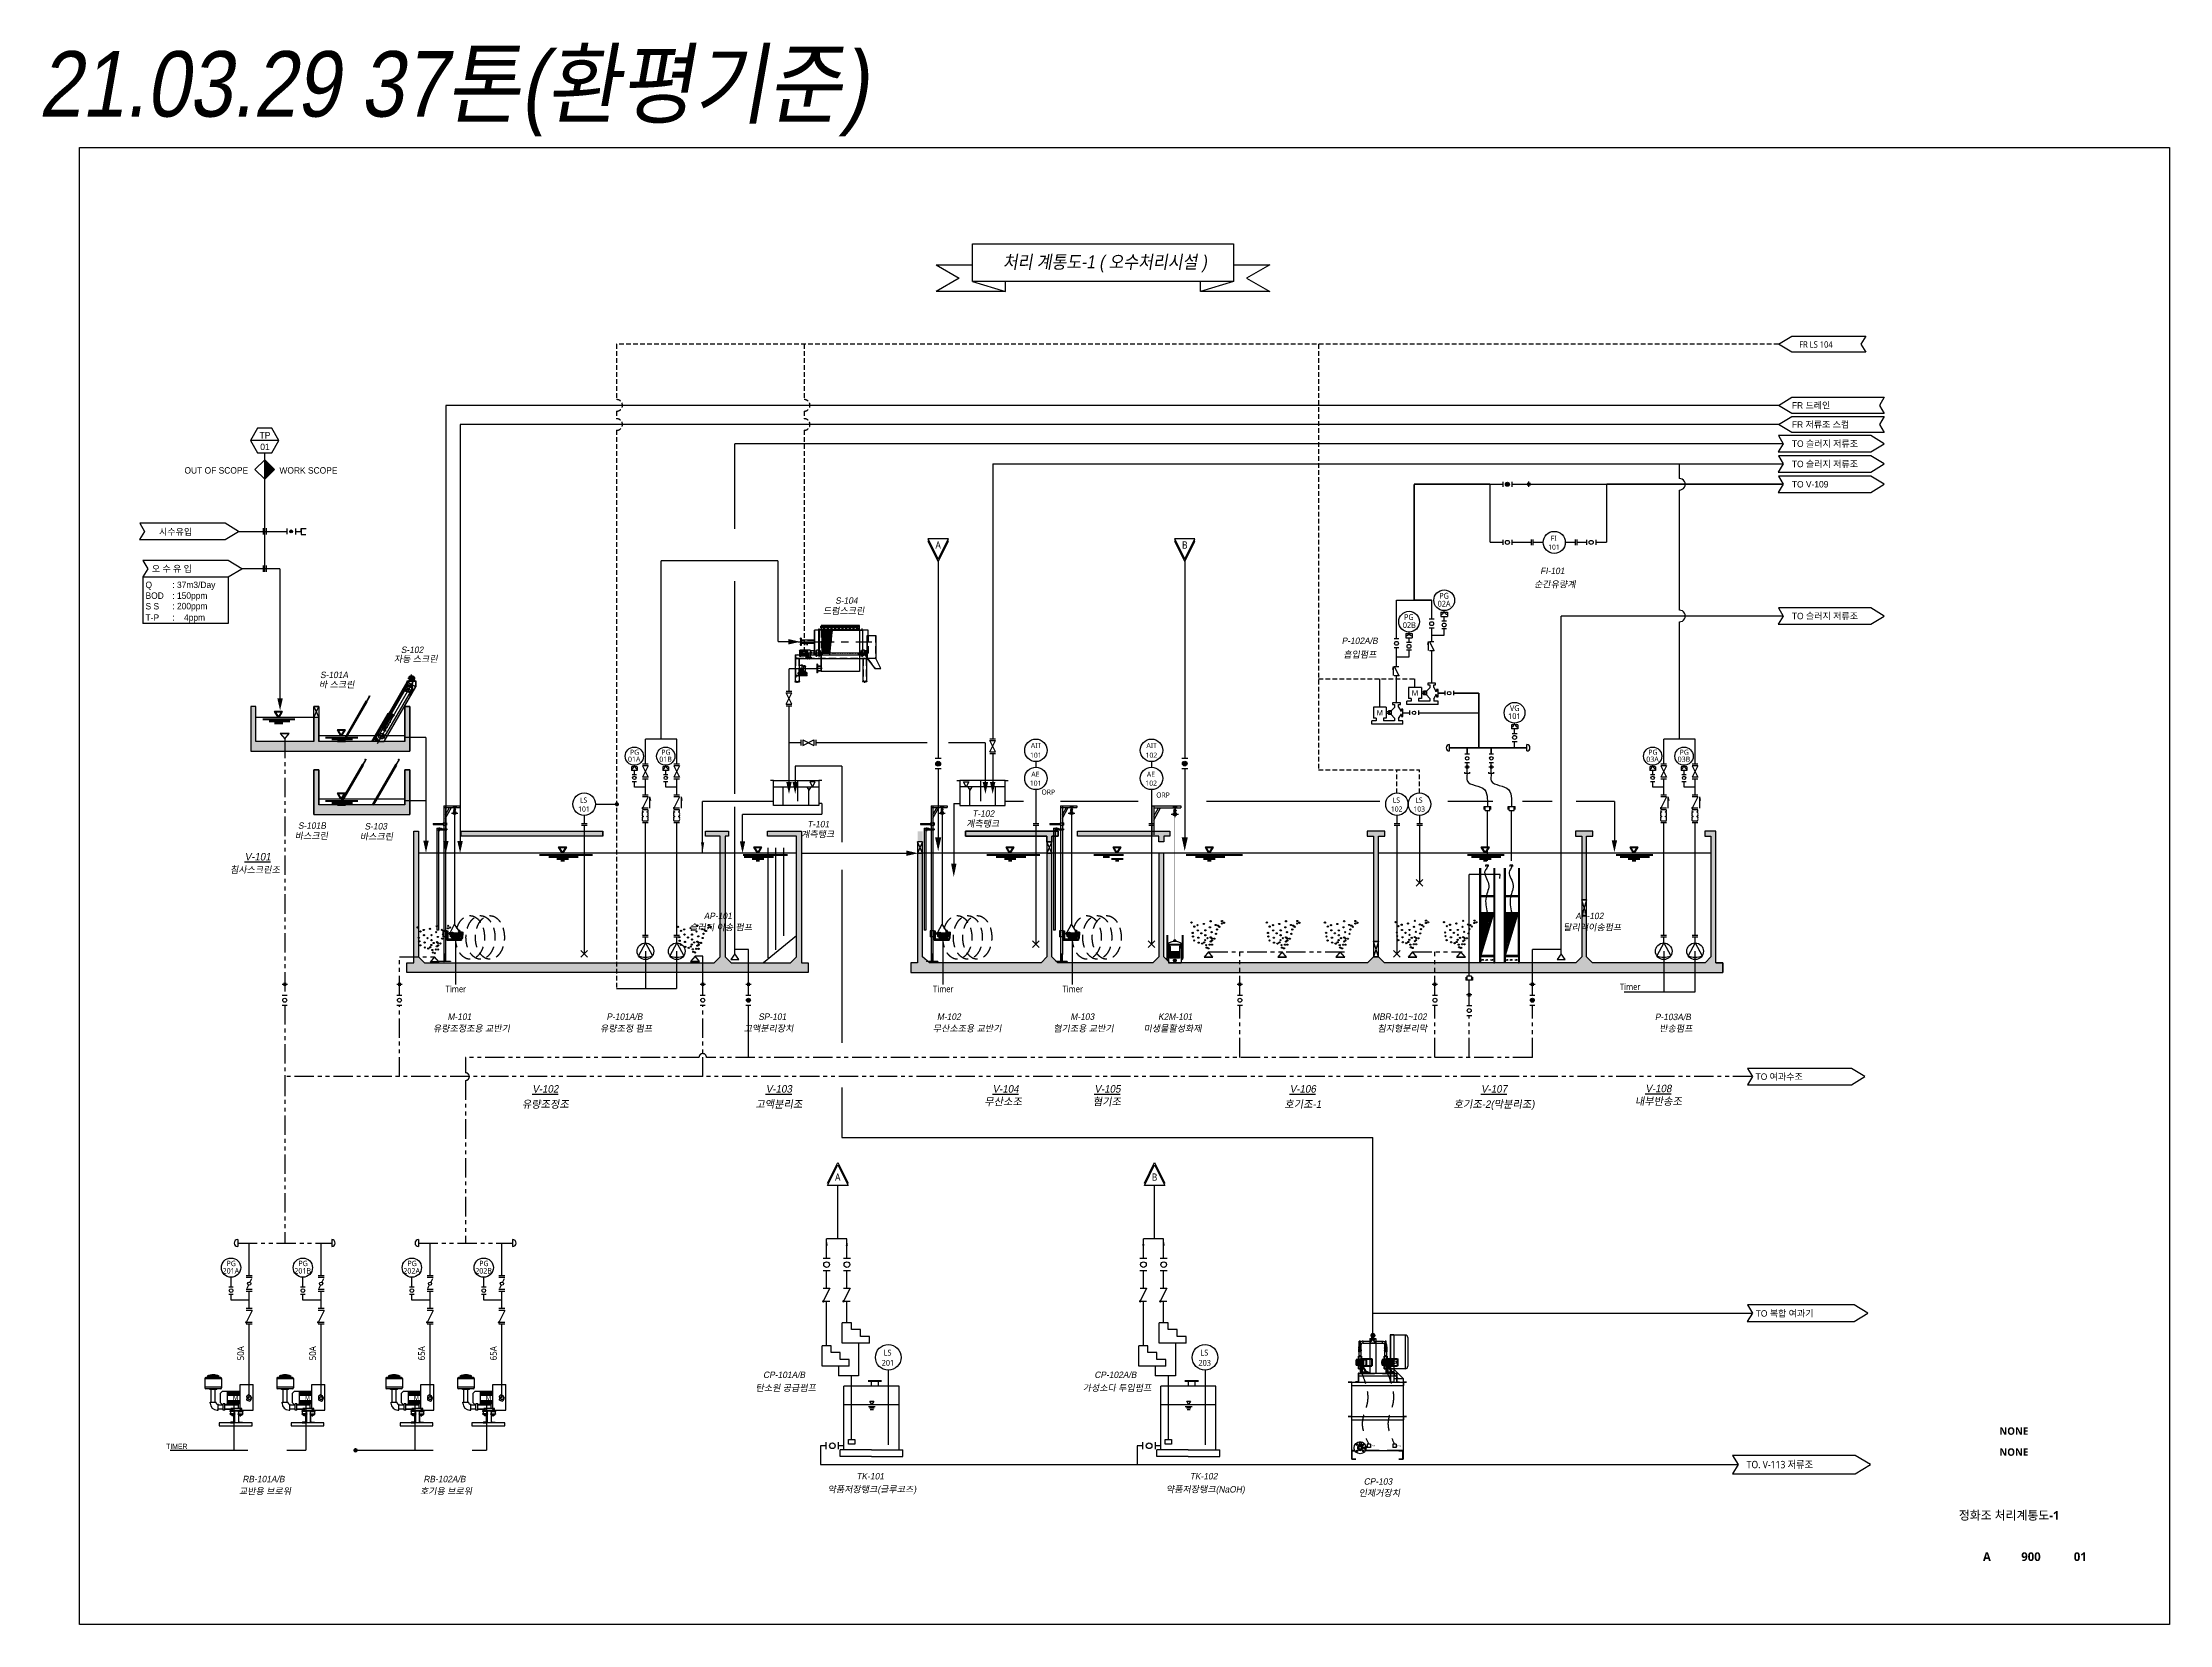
# Model space of a CAD drawing. Extents: x -446 to 204872, y -474580 to 19085.
# Drawn here: x -446 to 25200, y 0 to 19085 of the extents above; entities that cross this region are included whole.
import ezdxf
from ezdxf.enums import TextEntityAlignment as Align

# ---------------------------------------------------------------- set-up
doc = ezdxf.new("R2010")
doc.units = 0
doc.header["$LTSCALE"] = 750
doc.header["$MEASUREMENT"] = 0
for name, pattern in [('C2', [12.5, 10, -1, 0.5, -1]), ('C3', [8.2, 5, -1.5, 0.2, -1.5]), ('CENTER', [2, 1.25, -0.25, 0.25, -0.25]), ('CENTER2', [1.125, 0.75, -0.125, 0.125, -0.125]), ('DASHED', [3, 2, -1]), ('DASHED2', [0.375, 0.25, -0.125]), ('H1', [4.5, 3, -1.5]), ('H2', [3, 2, -1]), ('H3', [1.5, 1, -0.5]), ('HIDDEN', [0.375, 0.25, -0.125]), ('PHANTOM', [2.5, 1.25, -0.25, 0.25, -0.25, 0.25, -0.25]), ('PHANTOM2', [1.25, 0.625, -0.125, 0.125, -0.125, 0.125, -0.125])]:
    doc.linetypes.add(name, pattern=pattern)
doc.layers.get('0').update_dxf_attribs({"linetype": 'CONTINUOUS'})
doc.layers.get('DEFPOINTS').update_dxf_attribs({"linetype": 'CONTINUOUS'})
for name, color, linetype in [('011 배관', 1, 'CONTINUOUS'), ('11', 1, 'C2'), ('12', 1, 'C3'), ('1CEN', 1, 'CENTER'), ('2', 7, 'CONTINUOUS'), ('22', 4, 'H1'), ('2SEC', 2, 'CONTINUOUS'), ('3', 7, 'CONTINUOUS'), ('33', 3, 'H2'), ('34', 3, 'H3'), ('3SEC', 3, 'CONTINUOUS'), ('5HID', 5, 'DASHED2'), ('6EL', 6, 'CONTINUOUS'), ('7', 7, 'CONTINUOUS'), ('8HAT', 8, 'CONTINUOUS'), ('A-ANNO-TITL', 7, 'CONTINUOUS'), ('CEN', 1, 'CENTER2'), ('COLUMN', 3, 'CONTINUOUS'), ('DAVIT', 6, 'CONTINUOUS'), ('DIM', 1, 'CONTINUOUS'), ('EQUIP', 5, 'CONTINUOUS'), ('FITT', 2, 'CONTINUOUS'), ('FITTING', 7, 'CONTINUOUS'), ('INSTRUMENT', 6, 'FENCELINE1'), ('LINE', 2, 'CONTINUOUS'), ('MECHANIC', 3, 'CONTINUOUS'), ('NOTES', 7, 'CONTINUOUS'), ('SPLN', 80, 'CONTINUOUS'), ('SYM-1', 7, 'CONTINUOUS'), ('TANK', 7, 'CONTINUOUS'), ('TEXT', 4, 'CONTINUOUS'), ('TXT', 7, 'CONTINUOUS'), ('WALL', 2, 'CONTINUOUS'), ('계장', 6, 'CONTINUOUS'), ('구름', 1, 'CONTINUOUS'), ('실이름', 7, 'CONTINUOUS'), ('자동스크린', 8, 'CONTINUOUS'), ('장비', 6, 'CONTINUOUS'), ('치수선', 3, 'CONTINUOUS')]:
    doc.layers.add(name, color=color, linetype=linetype)
for name, color, linetype, lineweight in [('Hidden Edges(ISO)', 9, 'DASHED', 35), ('Visible Edges(ISO)', 7, 'CONTINUOUS', 50), ('가시적으로 접하는 모서리(ISO)', 7, 'CONTINUOUS', 50)]:
    doc.layers.add(name, color=color, linetype=linetype, lineweight=lineweight)
doc.styles.add('DD', font='')
doc.styles.add('GHS', font='NanumGothic.ttf', dxfattribs={"width": 0.95})
doc.styles.add('HY울릉도M', font='')
doc.styles.add('SH_대대리576', font='')
doc.styles.add('TEXT', font='malgun.ttf')
doc.styles.add('송현도면폼(2020)$0$기문-1', font='')
doc.styles.get('DD').set_extended_font_data('HY울릉도L')
doc.styles.get('HY울릉도M').set_extended_font_data('HY울릉도M')
doc.styles.get('SH_대대리576').set_extended_font_data('NanumGothic', bold=True)
doc.styles.get('송현도면폼(2020)$0$기문-1').set_extended_font_data('Dotum')
doc.linetypes.add('FENCELINE1', pattern='A,0.25,-0.1,[133,ltypeshp.shx,S=0.1,R=0,X=-0.1,Y=0],-0.1,1', length=1.45)

msp = doc.modelspace()

# ---------------------------------------------------------------- texts
at = {"color": 7, "style": '송현도면폼(2020)$0$기문-1', "oblique": 10, "width": 0.9}
for s, height, p in [('21.03.29 37톤(환평기준)', 789.75, (4502.9, 18585.6)), ('처리 계통도-1 ( 오수처리시설 )', 157.95, (12363.3, 16437.8))]:
    msp.add_text(s, height=height, dxfattribs=at).set_placement(p, align=Align.MIDDLE_CENTER)
at = {"color": 7, "style": 'GHS', "width": 0.9}
for s, height, p in [('FR LS 104', 77.61, (20734.7, 15403.3)), ('TO. V-113 저류조', 88.365, (20102.4, 1885.2))]:
    msp.add_text(s, height=height, dxfattribs=at).set_placement(p)
at = {"color": 7, "style": '송현도면폼(2020)$0$기문-1'}
for s, height, p in [('FR 드레인', 77.61, (20647.4, 14668.7)), ('FR 저류조 스컴', 77.61, (20647.4, 14437.7)), ('TO 슬러지 저류조', 77.61, (20647.4, 14206.7)), ('OUT OF SCOPE', 77.606, (1265.9, 13884.1)), ('WORK SCOPE', 77.61, (2410.5, 13884.1)), ('TO 슬러지 저류조', 77.61, (20647.4, 13961.7)), ('TO V-109', 77.61, (20647.4, 13716.8)), ('시수유입', 77.61, (959, 13142.9)), ('오 수 유 입 ', 77.61, (871.5, 12698.1)), ('TO 슬러지 저류조', 77.61, (20647.4, 12127.5)), ('TO 여과수조', 77.61, (20209.6, 6570.7)), ('TO 복합 여과기', 77.61, (20211.2, 3714.2))]:
    msp.add_text(s, height=height, dxfattribs=at).set_placement(p)
at = {"color": 4, "style": '송현도면폼(2020)$0$기문-1'}
for s, p in [('TP', (2236.1, 14346.1)), ('01', (2236.1, 14206.8))]:
    msp.add_text(s, height=77.61, dxfattribs=at).set_placement(p, align=Align.MIDDLE_CENTER)
at = {"color": 7, "style": 'GHS', "width": 0.9}
for s, p in [('A', (10353.2, 13022.3)), ('A', (9142.5, 5397.1)), ('B', (12961.9, 5397.1))]:
    msp.add_text(s, height=88.4, dxfattribs=at).set_placement(p, align=Align.MIDDLE_CENTER)
at = {"color": 7, "style": '송현도면폼(2020)$0$기문-1'}
for s, height, p in [('Q', 77.6, (796.2, 12542.4)), (': 37m3/Day', 77.61, (1119, 12542.4)), ('S S', 77.61, (796.2, 12284.3)), ('BOD ', 77.61, (796.2, 12412.1)), (': 150ppm', 77.61, (1119, 12412.1)), (': 200ppm', 77.61, (1119, 12286)), ('T-P', 77.61, (796.2, 12146.9)), (':    4ppm', 77.61, (1119, 12148.6))]:
    msp.add_text(s, height=height, dxfattribs=at).set_placement(p, align=Align.MIDDLE_LEFT)
at = {"color": 7, "style": '송현도면폼(2020)$0$기문-1', "oblique": 10}
for s, height, p in [('순간유량계', 77.61, (17790, 12549.1)), ('FI-101', 77.61, (17759.8, 12710.4)), ('드럼스크린', 77.61, (9215, 12229.4)), ('P-102A/B', 77.61, (15436.7, 11867.6)), ('흡입펌프', 77.61, (15439.4, 11702.7)), ('계측탱크', 77.61, (8901.8, 9534.1)), ('계측탱크', 77.61, (10891.3, 9661.2)), ('AP-101', 77.61, (7697, 8547.8)), ('AP-102', 77.61, (18206.2, 8547.8)), ('슬러지 이송 펌프', 77.61, (7732.7, 8411.4)), ('탈리액이송펌프', 77.61, (18241.8, 8411.4)), ('유량조정 펌프', 77.61, (6591.6, 7191.1)), ('침지형분리막', 77.61, (15951, 7191.1)), ('P-103A/B', 77.61, (19213.5, 7329.7)), ('반송펌프', 77.61, (19249.7, 7191.1)), ('탄소원 공급펌프', 77.61, (8517.4, 2854.6)), ('CP-101A/B', 77.61, (8496.9, 3012.4)), ('가성소다 투입펌프', 77.61, (12511.6, 2854.6)), ('CP-102A/B', 77.61, (12491.2, 3012.4)), ('RB-101A/B', 77.61, (2219.4, 1754.7)), ('RB-102A/B', 77.61, (4401.6, 1754.7)), ('TK-101', 77.61, (9535, 1788.6)), ('TK-102', 77.61, (13555.1, 1788.6)), ('교반용 브로워', 77.61, (2238.3, 1608.3)), ('호기용 브로워', 77.61, (4420.6, 1608.3)), ('약품저장탱크(글루코즈)', 77.606, (9555.4, 1630.8)), ('약품저장탱크(NaOH)', 77.606, (13575.6, 1630.8)), ('인제거장치', 77.61, (15674.8, 1586.8)), ('CP-103', 77.61, (15656.9, 1725.4))]:
    msp.add_text(s, height=height, dxfattribs=at).set_placement(p, align=Align.MIDDLE_CENTER)
for s, height, p in [('S-104', 77.61, (9111.8, 12313.8)), ('T-102', 77.61, (10765, 9744.2)), ('T-101', 77.61, (8775.6, 9617.1)), ('M-101', 77.61, (4437.9, 7293.9)), ('P-101A/B', 77.61, (6354.9, 7293.9)), ('SP-101', 77.61, (8184.4, 7293.9)), ('M-102', 77.61, (10339, 7293.9)), ('M-103', 77.61, (11948.1, 7293.9)), ('K2M-101', 77.61, (13005.8, 7293.9)), ('MBR-101~102', 77.606, (15587.4, 7293.9))]:
    msp.add_text(s, height=height, dxfattribs=at).set_placement(p)
for s, p in [('S-102', (4010.8, 11758.8)), ('자동 스크린', (4055.8, 11648.9)), ('바 스크린', (3102.2, 11341.6)), ('S-101A', (3070, 11455.8)), ('바스크린', (2797.2, 9515.6)), ('S-101B', (2803.8, 9637.7)), ('바스크린', (3581.5, 9507.3)), ('S-103', (3573.2, 9629.5))]:
    msp.add_text(s, height=77.61, dxfattribs=at).set_placement(p, align=Align.MIDDLE)
at = {"color": 4, "style": '송현도면폼(2020)$0$기문-1', "oblique": 10}
for s, height, p in [('%%UV-101', 90.11, (2149, 9217.1)), ('침사스크린조', 77.61, (2116.8, 9066.9)), ('%%UV-102', 90.11, (5617.4, 6416.3)), ('%%UV-103', 90.11, (8433.4, 6416.3)), ('%%UV-104', 90.11, (11167.4, 6416.3)), ('%%UV-105', 90.11, (12395.3, 6416.3)), ('%%UV-106', 90.11, (14750.7, 6416.3)), ('%%UV-107', 90.11, (17057.3, 6416.3)), ('%%UV-108', 90.11, (19038.8, 6421.2)), ('유량조정조', 90.11, (5617.4, 6232)), ('고액분리조', 90.11, (8433.4, 6232)), ('무산소조', 90.11, (11137.4, 6262.3)), ('혐기조', 90.11, (12388.7, 6262.3)), ('호기조-1', 90.11, (14750.7, 6232)), ('호기조-2(막분리조)', 90.109, (17057.3, 6232)), ('내부반송조', 90.11, (19038.8, 6267.2))]:
    msp.add_text(s, height=height, dxfattribs=at).set_placement(p, align=Align.CENTER)
at = {"color": 4, "style": 'GHS', "width": 0.9}
for p in [(4539.2, 7667.4), (10415.8, 7667.4), (11976.5, 7667.4), (18698.1, 7694)]:
    msp.add_text('Timer', height=77.61, dxfattribs=at).set_placement(p, align=Align.MIDDLE)
at = {"color": 7, "style": '송현도면폼(2020)$0$기문-1', "oblique": 10}
for s, p in [('유량조정조용 교반기', (4263.5, 7191.1)), ('고액분리장치', (8010, 7191.1)), ('무산소조용 교반기', (10290.6, 7191.1)), ('혐기조용 교반기', (11742.8, 7191.1)), ('미생물활성화제', (12831.3, 7191.1))]:
    msp.add_text(s, height=77.61, dxfattribs=at).set_placement(p, align=Align.MIDDLE_LEFT)
at = {"color": 4, "style": 'GHS', "width": 0.9}
for s, p in [('50A', (1943.2, 3271.6)), ('50A', (2810.5, 3271.6)), ('65A', (4123.6, 3271.6)), ('65A', (4990.9, 3271.6))]:
    msp.add_text(s, height=82.02, rotation=90, dxfattribs=at).set_placement(p, align=Align.MIDDLE)
at = {"color": 4, "style": 'DD', "width": 0.8}
for p in [(1847.8, 2704.7), (2714.1, 2704.7), (4028.2, 2704.7), (4894.5, 2704.7)]:
    msp.add_text('M', height=65.5, dxfattribs=at).set_placement(p)
at = {"layer": 'A-ANNO-TITL', "style": 'SH_대대리576'}
for s, height, p in [('NONE', 90, (23323.6, 2333.3)), ('NONE', 90, (23323.6, 2080)), ('정화조 처리계통도-1', 105, (23267, 1319.2)), ('A', 105, (22998.8, 818.1)), ('900', 105, (23530.1, 818.1)), ('01', 105, (24124.7, 818.1))]:
    msp.add_text(s, height=height, dxfattribs=at).set_placement(p, align=Align.MIDDLE)
at = {"layer": 'LINE', "color": 4}
for s, height, style, width, p in [('FI', 60.45, 'GHS', 0.9, (17774.7, 13073.6)), ('101', 60.45, 'GHS', 0.9, (17777.9, 12967.1)), ('101', 61.44, 'GHS', 0.9, (11531, 10456.3)), ('102', 61.44, 'GHS', 0.9, (12924.5, 10456.3)), ('AE', 61.44, 'GHS', 0.9, (11525.3, 10227.1)), ('AE', 61.44, 'GHS', 0.9, (12918.8, 10227.1)), ('101', 61.44, 'GHS', 0.9, (11528.6, 10118.9)), ('ORP', 61.44, 'GHS', 0.9, (11681.2, 10011.6)), ('102', 61.44, 'GHS', 0.9, (12922, 10118.9)), ('ORP', 61.44, 'GHS', 0.9, (13064.7, 9975.7)), ('101', 61.44, 'GHS', 0.9, (6082.1, 9806.8)), ('LS', 61.44, 'GHS', 0.9, (6078.8, 9915)), ('102', 61.44, 'GHS', 0.9, (15881.7, 9806.8)), ('LS', 61.44, 'GHS', 0.9, (15878.5, 9915)), ('103', 61.44, 'GHS', 0.9, (16153.7, 9806.8)), ('LS', 61.44, 'GHS', 0.9, (16150.4, 9915)), ('201', 69.96, 'GHS', 0.9, (9747.6, 3121.6)), ('LS', 69.96, 'GHS', 0.9, (9743.9, 3244.8)), ('203', 69.96, 'GHS', 0.9, (13567, 3121.6)), ('LS', 69.96, 'GHS', 0.9, (13563.3, 3244.8)), ('TIMER', 64.93, 'DD', 0.8, (1173.2, 2116.2))]:
    msp.add_text(s, height=height, dxfattribs=dict(at, style=style, width=width)).set_placement(p, align=Align.CENTER)
at = {"layer": 'LINE', "color": 4, "style": 'GHS'}
for s, height, width, p in [('02A', 69.82, 0.85, (16453.8, 12314.6)), ('PG', 69.82, 0.85, (16453.2, 12410.7)), ('02B', 69.82, 0.85, (16034.5, 12056.7)), ('PG', 69.82, 0.85, (16029.1, 12152.9)), ('VG', 69.82, 0.9, (17305.7, 11054.2)), ('101', 69.82, 0.9, (17301.1, 10958.1)), ('PG', 61.44, 0.85, (6692.3, 10523.4)), ('PG', 61.44, 0.85, (7070.8, 10523.4)), ('AIT', 61.44, 0.9, (11533.5, 10604.7)), ('AIT', 61.44, 0.9, (12926.9, 10604.7)), ('PG', 61.44, 0.85, (18971, 10523.4)), ('PG', 61.44, 0.85, (19349.6, 10523.4)), ('01A', 61.44, 0.85, (6688.2, 10438.8)), ('01B', 61.44, 0.85, (7066.8, 10438.8)), ('03A', 61.44, 0.85, (18967, 10438.8)), ('03B', 61.44, 0.85, (19345.5, 10438.8)), ('PG', 64.93, 0.85, (1829.3, 4355.8)), ('PG', 64.93, 0.85, (2695.6, 4355.8)), ('PG', 64.93, 0.85, (4009.7, 4355.8)), ('PG', 64.93, 0.85, (4876, 4355.8)), ('201A', 64.93, 0.85, (1825, 4266.3)), ('201B', 64.93, 0.85, (2691.3, 4266.3)), ('202A', 64.93, 0.85, (4005.4, 4266.3)), ('202B', 64.93, 0.85, (4871.8, 4266.3))]:
    msp.add_text(s, height=height, dxfattribs=dict(at, width=width)).set_placement(p, align=Align.MIDDLE_CENTER)

# ---------------------------------------------------------------- blocks, each defined once
blk = doc.blocks.new('A$C5B2A7EC1')
at = {"color": 4}
for q in [(0.47, 1.37), (5.48, 1.37)]:
    blk.add_line((2.97, 5.95), q, dxfattribs=at)
blk.add_arc((2.97, 7.41), 6.53, 247.44717, 292.55283, dxfattribs=at)
at = {"layer": '장비', "color": 4}
blk.add_circle((2.97, 2.97), 2.97, dxfattribs=at)
blk = doc.blocks.new('A$C767B330D')
at = {"color": 4}
for p, q in [((2.39, 9.26), (0.38, 5.24)), ((2.89, 9.26), (2.89, 5.24)), ((2.89, 9.26), (3.21, 7.95))]:
    blk.add_line(p, q, dxfattribs=at)
at = {"color": 4, "const_width": 0.378}
blk.add_lwpolyline([(0.38, 5.05, 1), (0.38, 5.43, 1)], format="xyb", close=True, dxfattribs=at)
at = {"layer": 'FITTING', "color": 4}
for centre, radius, start, end in [((0.71, 3.38), 0.494, 91.63833, 220.38416), ((0.71, 2.74), 0.494, 139.61584, 268.36167), ((0.71, 1.75), 0.494, 91.63833, 220.38416), ((0.71, 1.11), 0.494, 139.61584, 268.36167), ((0.63, 4.25), 0.379, 86.01089, 279.41091), ((2, 4.25), 0.379, 260.58909, 93.98911), ((1.93, 3.38), 0.494, 319.61584, 88.36167), ((1.93, 2.74), 0.494, 271.63833, 40.38416), ((1.93, 1.75), 0.494, 319.61584, 88.36167), ((1.93, 1.11), 0.494, 271.63833, 40.38416)]:
    blk.add_arc(centre, radius, start, end, dxfattribs=at)
at = {"layer": 'NOTES', "color": 4, "linetype": 'Continuous', "lineweight": 25}
for p, q in [((2.39, 9.87), (0.38, 9.87)), ((2.39, 9.26), (0.38, 9.26)), ((2.39, 5.24), (0.38, 5.24)), ((2.39, 4.63), (0.38, 4.63)), ((2.39, 0.62), (0.38, 0.62)), ((2.39, 0), (0.38, 0))]:
    blk.add_line(p, q, dxfattribs=at)
blk = doc.blocks.new('A$C08177B49')
at = {"color": 4}
for p, q in [((2.01, 4.63), (0, 0.62)), ((0, 4.63), (2.01, 0.62))]:
    blk.add_line(p, q, dxfattribs=at)
at = {"layer": 'NOTES', "color": 4, "linetype": 'Continuous', "lineweight": 25}
for p, q in [((2.01, 5.25), (0, 5.25)), ((2.01, 4.63), (0, 4.63)), ((2.01, 0.62), (0, 0.62)), ((2.01, 0), (0, 0))]:
    blk.add_line(p, q, dxfattribs=at)
blk = doc.blocks.new('A$C7674771A')
at = {"layer": '011 배관', "color": 8, "ltscale": 10}
for centre in [(34, 1493), (196, 1265), (380, 1348), (739, 1414), (1081, 1226), (1120, 1567), (1405, 1357), (1533, 1320), (1615, 1252), (1756, 1443), (1760, 1580), (1878, 1484), (104, 906), (126, 701), (188, 476), (397, 1050), (429, 635), (443, 356), (595, 885), (638, 301), (757, 373), (810, 495), (818, 775), (823, 1051), (868, 216), (897, 72), (945, 609), (1004, 34), (1068, 241), (1125, 653), (1125, 421), (1177, 950), (1198, 591), (1198, 474), (1198, 241), (1332, 579), (1427, 858), (1477, 1098)]:
    blk.add_circle(centre, 34.3, dxfattribs=at)
blk = doc.blocks.new('A$C230616DC')
at = {"color": 8, "linetype": 'Continuous', "ltscale": 20}
for p, q in [((3.2, 3.9), (0, 0)), ((0, 0), (6.5, 0)), ((0.2, 0.3), (6.3, 0.3)), ((6.5, 0), (3.2, 3.9))]:
    blk.add_line(p, q, dxfattribs=at)
blk = doc.blocks.new('A$C55EA614B')
at = {"color": 8}
for p, q in [((351, 1233), (126, 1233)), ((126, 1233), (126, 636)), ((351, 636), (351, 1233)), ((587, 1472), (1553, 1472)), ((587, 1472), (587, 1438)), ((587, 1438), (1553, 1438)), ((1321, 750), (1253, 1386)), ((1256, 1370), (1256, 1368)), ((1516, 1408), (1516, 728)), ((1522, 1408), (1516, 1408)), ((1522, 728), (1522, 1408)), ((1522, 1368), (1600, 1368)), ((1553, 1433), (1553, 1477)), ((1553, 1477), (1558, 1477)), ((1553, 1433), (1558, 1433)), ((1558, 1433), (1558, 1477)), ((1600, 1403), (1600, 797)), ((1606, 1403), (1600, 1403)), ((1606, 797), (1606, 1403)), ((1606, 1368), (1716, 1368)), ((1716, 1368), (1716, 797)), ((1716, 810), (1716, 1368)), ((126, 636), (351, 636)), ((465, 768), (341, 768)), ((2216, 733), (366, 733)), ((366, 733), (366, 33)), ((2216, 633), (366, 633)), ((466, 633), (466, 33)), ((1321, 765), (1321, 768)), ((1522, 728), (1516, 728)), ((1522, 768), (1559, 768)), ((1611, 797), (1596, 797)), ((1611, 769), (1596, 769)), ((1596, 768), (1600, 768)), ((1600, 769), (1600, 733)), ((1606, 733), (1600, 733)), ((1606, 733), (1606, 769)), ((1606, 768), (1611, 768)), ((1676, 797), (1661, 797)), ((1676, 769), (1661, 769)), ((1661, 768), (1676, 768)), ((1733, 797), (1713, 797)), ((1733, 769), (1713, 769)), ((1713, 768), (1716, 768)), ((1808, 802), (1808, 764)), ((1808, 802), (1817, 802)), ((1808, 764), (1817, 764)), ((1817, 807), (1817, 759)), ((1817, 807), (1827, 807)), ((1817, 759), (1827, 759)), ((1837, 863), (1827, 853)), ((1827, 853), (1827, 733)), ((1901, 863), (1837, 863)), ((1848, 633), (1848, 619)), ((1853, 633), (1853, 614)), ((1886, 752), (1862, 752)), ((1862, 733), (1862, 752)), ((1886, 733), (1886, 752)), ((1893, 633), (1893, 614)), ((1898, 633), (1898, 619)), ((1901, 863), (1901, 733)), ((1901, 848), (2076, 848)), ((1905, 1028), (1905, 998)), ((1980, 1028), (1980, 983)), ((2076, 853), (2076, 733)), ((2076, 853), (2101, 853)), ((2101, 853), (2101, 733)), ((2109, 834), (2101, 853)), ((2109, 834), (2109, 733)), ((2116, 633), (2116, 33)), ((2216, 733), (2216, 33)), ((356, 33), (476, 33)), ((356, 33), (356, 24)), ((356, 24), (476, 24)), ((476, 33), (476, 24)), ((1539, 433), (1639, 433)), ((1539, 308), (1639, 308)), ((1639, 484), (1639, 257)), ((1639, 484), (1659, 484)), ((1639, 257), (1659, 257)), ((1659, 484), (1659, 257)), ((1916, 270), (1932, 272)), ((1916, 270), (1916, 219)), ((1916, 257), (1932, 257)), ((1916, 232), (1932, 232)), ((1916, 219), (1932, 217)), ((2070, 201), (1916, 201)), ((1916, 201), (1916, 195)), ((1916, 195), (1916, 189)), ((2116, 195), (1916, 195)), ((2073, 195), (1916, 195)), ((2116, 189), (1916, 189)), ((1932, 272), (1952, 272)), ((1932, 272), (1932, 217)), ((1932, 217), (1950, 217)), ((1942, 272), (1942, 217)), ((1943, 206), (2068, 206)), ((1943, 206), (1943, 201)), ((1943, 201), (2070, 201)), ((1948, 212), (1948, 209)), ((1950, 214), (2064, 214)), ((1952, 272), (1952, 214)), ((1952, 270), (1956, 270)), ((1956, 222), (1952, 225)), ((1956, 270), (1956, 364)), ((1956, 222), (1990, 222)), ((1956, 222), (1956, 214)), ((1961, 228), (1961, 222)), ((1961, 222), (1981, 222)), ((1978, 230), (1963, 230)), ((1966, 228), (1966, 222)), ((1980, 287), (1974, 280)), ((1974, 280), (1976, 272)), ((1976, 272), (1985, 269)), ((1976, 228), (1976, 222)), ((1989, 284), (1980, 287)), ((1981, 222), (1981, 228)), ((1985, 269), (1991, 276)), ((1986, 222), (1986, 214)), ((1991, 276), (1989, 284)), ((1990, 222), (1990, 214)), ((2030, 261), (2030, 251)), ((2032, 261), (2032, 251)), ((2037, 249), (2035, 240)), ((2035, 240), (2041, 234)), ((2046, 251), (2037, 249)), ((2041, 234), (2050, 236)), ((2052, 245), (2046, 251)), ((2050, 236), (2052, 245)), ((2064, 214), (2111, 214)), ((2067, 326), (2067, 328)), ((2067, 326), (2107, 326)), ((2068, 206), (2118, 206)), ((2106, 222), (2072, 222)), ((2072, 222), (2072, 214)), ((2075, 201), (2073, 201)), ((2076, 222), (2076, 214)), ((2077, 338), (2110, 338)), ((2081, 222), (2081, 228)), ((2101, 222), (2081, 222)), ((2083, 230), (2098, 230)), ((2086, 228), (2086, 222)), ((2096, 228), (2096, 222)), ((2101, 228), (2101, 222)), ((2106, 270), (2106, 326)), ((2110, 270), (2106, 270)), ((2106, 222), (2110, 225)), ((2106, 222), (2106, 214)), ((2226, 33), (2106, 33)), ((2106, 33), (2106, 24)), ((2226, 24), (2106, 24)), ((2110, 338), (2110, 329)), ((2110, 272), (2110, 214)), ((2130, 272), (2110, 272)), ((2130, 217), (2112, 217)), ((2113, 364), (2113, 341)), ((2113, 212), (2113, 209)), ((2226, 33), (2226, 24))]:
    blk.add_line(p, q, dxfattribs=at)
at = {"color": 8, "linetype": 'CENTER', "ltscale": 3}
for p, q in [((394, 752), (394, 684)), ((503, 753), (503, 686)), ((1579, 761), (1579, 691)), ((1688, 759), (1688, 691)), ((416, 0), (416, 45)), ((1951, 204), (1951, 176)), ((2081, 204), (2081, 176)), ((2166, 0), (2166, 45))]:
    blk.add_line(p, q, dxfattribs=at)
at = {"color": 8, "linetype": 'HIDDEN', "ltscale": 3}
for p, q in [((476, 733), (526, 733)), ((531, 733), (481, 733)), ((526, 733), (526, 733)), ((1606, 733), (1556, 733)), ((1556, 733), (1556, 733)), ((1666, 733), (1716, 733)), ((1716, 733), (1716, 733)), ((1803, 664), (1803, 664)), ((1838, 659), (1808, 659)), ((1827, 733), (1827, 675)), ((1943, 664), (1943, 664))]:
    blk.add_line(p, q, dxfattribs=at)
at = {"color": 8}
for points in [[(602, 1438), (602, 1408), (618, 1408), (618, 1438)], [(697, 1438), (697, 1408), (713, 1408), (713, 1438)], [(796, 1438), (796, 1408), (812, 1408), (812, 1438)], [(891, 1438), (891, 1408), (907, 1408), (907, 1438)], [(986, 1438), (986, 1408), (1002, 1408), (1002, 1438)], [(1081, 1438), (1081, 1408), (1097, 1408), (1097, 1438)], [(1176, 1438), (1176, 1408), (1192, 1408), (1192, 1438)], [(1271, 1438), (1271, 1408), (1287, 1408), (1287, 1438)], [(1366, 1438), (1366, 1408), (1382, 1408), (1382, 1438)], [(1461, 1438), (1461, 1408), (1477, 1408), (1477, 1438)], [(150, 374), (0, 374), (126, 636)], [(351, 636), (150, 374)]]:
    blk.add_lwpolyline(points, dxfattribs=at)
for points in [[(1559, 833), (1596, 833), (1596, 733), (1559, 733)], [(1611, 858), (1611, 708), (1661, 708), (1661, 858)], [(1713, 833), (1676, 833), (1676, 733), (1713, 733)]]:
    blk.add_lwpolyline(points, close=True, dxfattribs=at)
for centre, radius in [((1983, 278), 7.83), ((1983, 278), 5), ((2018, 339), 5), ((2031, 256), 5), ((2044, 243), 7.83), ((2044, 243), 5), ((2079, 304), 5)]:
    blk.add_circle(centre, radius, dxfattribs=at)
at = {"color": 8, "linetype": 'HIDDEN', "ltscale": 3}
for centre in [(521, 733), (1938, 664)]:
    blk.add_arc(centre, 5, 270, 0, dxfattribs=at)
at = {"color": 8}
for centre, radius, start, end in [((1853, 619), 5, 180, 270), ((1893, 619), 5, 270, 0), ((1945, 209), 3, 270, 0), ((1950, 212), 2, 90, 180), ((1950, 215), 2, 0, 90), ((1963, 228), 2.56, 12.8825, 167.1175), ((1971, 223), 7.33, 46.9749, 133.0251), ((1983, 278), 11, 109.6296, 280.3704), ((1978, 228), 2.56, 12.8825, 167.1175), ((1978, 291), 3, 289.6296, 359.7347), ((2031, 291), 50, 120.2653, 179.7347), ((1985, 264), 3, 30.2653, 100.3704), ((2031, 291), 50, 210.2653, 269.7347), ((2031, 291), 35, 114.4837, 293.1791), ((2004, 337), 3, 300.2653, 10.3704), ((2018, 339), 11, 161.0607, 190.3704), ((2018, 339), 11, 19.6296, 141.3056), ((2031, 291), 20, 114.973, 292.6899), ((2031, 291), 35, 293.1791, 109.5687), ((2031, 291), 20, 292.6899, 114.973), ((2031, 291), 50, 30.2653, 89.7347), ((2031, 238), 3, 19.6296, 89.7347), ((2044, 243), 11, 199.6296, 335.2558), ((2044, 243), 11, 335.2558, 10.3704), ((2058, 245), 3, 120.2653, 190.3704), ((2031, 291), 50, 300.2653, 359.7347), ((2077, 328), 10, 90, 180), ((2077, 318), 3, 210.2653, 280.3704), ((2079, 304), 11, 289.6296, 100.3704), ((2084, 291), 3, 109.6296, 179.7347), ((2083, 228), 2.56, 12.8825, 167.1175), ((2091, 223), 7.33, 46.9749, 133.0251), ((2098, 228), 2.56, 12.8825, 167.1175), ((2106, 265), 40, 262.8192, 275.7392), ((2107, 329), 3, 270, 0), ((2110, 341), 3, 270, 0), ((2112, 215), 2, 90, 180), ((2111, 212), 2, 0, 90), ((2116, 209), 3, 180, 270)]:
    blk.add_arc(centre, radius, start, end, dxfattribs=at)
for p in [(1916, 195), (1916, 195), (1943, 201), (1943, 201), (2108, 210), (2108, 210)]:
    blk.add_point(p, dxfattribs=at)
at = {"layer": '1CEN', "color": 8}
for p, q in [((587, 1455), (1575, 1455)), ((2056, 1143), (2096, 1143)), ((2148, 1068), (229, 1068)), ((555, 783), (350, 783)), ((1909, 783), (1531, 783)), ((1865, 783), (1798, 783)), ((1829, 681), (1829, 657)), ((1925, 681), (1925, 657)), ((2056, 993), (2096, 993)), ((1519, 370), (1679, 370)), ((1629, 464), (1669, 464)), ((1629, 277), (1669, 277)), ((1898, 245), (1956, 245)), ((1943, 291), (2118, 291)), ((1971, 245), (1971, 201)), ((1972, 275), (1994, 281)), ((2015, 350), (2021, 328)), ((2031, 385), (2031, 201)), ((2047, 232), (2041, 254)), ((2046, 479), (2046, 201)), ((2090, 307), (2068, 301)), ((2086, 265), (2086, 364)), ((2091, 245), (2091, 201)), ((2106, 245), (2163, 245))]:
    blk.add_line(p, q, dxfattribs=at)
for centre, radius, start, end in [((1956, 265), 40, 264.2608, 277.1808), ((1956, 265), 20, 270, 0), ((1956, 265), 40, 300.1246, 347.3869), ((2106, 265), 40, 192.6131, 239.8754), ((2106, 265), 20, 180, 270)]:
    blk.add_arc(centre, radius, start, end, dxfattribs=at)
at = {"layer": '2SEC', "color": 8}
for p, q in [((326, 1233), (326, 1368)), ((326, 1368), (480, 1368)), ((476, 1365), (476, 768)), ((480, 1368), (480, 1403)), ((480, 1403), (486, 1403)), ((486, 1403), (486, 1368)), ((550, 1488), (1541, 1488)), ((550, 1388), (550, 1488)), ((552, 1486), (1539, 1486)), ((552, 1388), (552, 1486)), ((570, 1408), (576, 1408)), ((570, 1368), (570, 1408)), ((576, 1408), (576, 1368)), ((1539, 1486), (1539, 1368)), ((1541, 1488), (1541, 1368)), ((458, 760), (458, 719)), ((460, 760), (460, 719)), ((480, 768), (480, 733)), ((480, 733), (486, 733)), ((486, 733), (486, 768)), ((570, 768), (570, 728)), ((570, 728), (576, 728)), ((576, 728), (576, 768)), ((1539, 760), (1539, 719)), ((1541, 760), (1541, 719))]:
    blk.add_line(p, q, dxfattribs=at)
at = {"layer": '3SEC', "color": 8}
for p, q in [((466, 1368), (1256, 1368)), ((466, 1368), (466, 1365)), ((466, 1365), (1256, 1365)), ((596, 1370), (596, 1368)), ((596, 1370), (596, 1368)), ((601, 1370), (601, 1368)), ((601, 1370), (601, 1368)), ((626, 1370), (626, 1368)), ((631, 1370), (631, 1368)), ((656, 1370), (656, 1368)), ((661, 1370), (661, 1368)), ((686, 1370), (686, 1368)), ((686, 1370), (686, 1368)), ((691, 1370), (691, 1368)), ((691, 1370), (691, 1368)), ((716, 1370), (716, 1368)), ((721, 1370), (721, 1368)), ((746, 1370), (746, 1368)), ((751, 1370), (751, 1368)), ((776, 1370), (776, 1368)), ((776, 1370), (776, 1368)), ((781, 1370), (781, 1368)), ((781, 1370), (781, 1368)), ((806, 1370), (806, 1368)), ((811, 1370), (811, 1368)), ((836, 1370), (836, 1368)), ((841, 1370), (841, 1368)), ((866, 1370), (866, 1368)), ((871, 1370), (871, 1368)), ((896, 1370), (896, 1368)), ((901, 1370), (901, 1368)), ((926, 1370), (926, 1368)), ((931, 1370), (931, 1368)), ((956, 1370), (956, 1368)), ((961, 1370), (961, 1368)), ((986, 1370), (986, 1368)), ((991, 1370), (991, 1368)), ((1016, 1370), (1016, 1368)), ((1021, 1370), (1021, 1368)), ((1046, 1370), (1046, 1368)), ((1051, 1370), (1051, 1368)), ((1076, 1370), (1076, 1368)), ((1081, 1370), (1081, 1368)), ((1106, 1370), (1106, 1368)), ((1111, 1370), (1111, 1368)), ((1136, 1370), (1136, 1368)), ((1141, 1370), (1141, 1368)), ((1166, 1370), (1166, 1368)), ((1171, 1370), (1171, 1368)), ((1196, 1370), (1196, 1368)), ((1201, 1370), (1201, 1368)), ((1226, 1370), (1226, 1368)), ((1231, 1370), (1231, 1368)), ((1256, 1368), (1516, 1368)), ((1261, 1370), (1261, 1368)), ((1261, 1368), (1261, 1332)), ((1286, 1370), (1286, 1368)), ((1286, 1368), (1286, 1078)), ((1291, 1370), (1291, 1368)), ((1291, 1368), (1291, 1040)), ((1316, 1370), (1316, 1368)), ((1316, 787), (1316, 1368)), ((1321, 1370), (1321, 1368)), ((1321, 1368), (1321, 768)), ((1346, 1368), (1321, 1368)), ((1346, 1365), (1321, 1365)), ((1346, 1370), (1346, 1368)), ((1346, 1368), (1346, 768)), ((1351, 1370), (1351, 1368)), ((1351, 1368), (1351, 768)), ((1376, 1368), (1351, 1368)), ((1376, 1365), (1351, 1365)), ((1376, 1370), (1376, 1368)), ((1376, 768), (1376, 1368)), ((1381, 1370), (1381, 1368)), ((1381, 1368), (1381, 768)), ((1406, 1368), (1381, 1368)), ((1406, 1365), (1381, 1365)), ((1406, 1370), (1406, 1368)), ((1406, 1368), (1406, 768)), ((1411, 1370), (1411, 1368)), ((1411, 1368), (1411, 768)), ((1436, 1368), (1411, 1368)), ((1436, 1365), (1411, 1365)), ((1436, 1370), (1436, 1368)), ((1436, 768), (1436, 1368)), ((1441, 1370), (1441, 1368)), ((1441, 1368), (1441, 768)), ((1466, 1368), (1441, 1368)), ((1466, 1365), (1441, 1365)), ((1466, 1370), (1466, 1368)), ((1466, 1368), (1466, 768)), ((1471, 1370), (1471, 1368)), ((1471, 1368), (1471, 768)), ((1496, 1368), (1471, 1368)), ((1496, 1365), (1471, 1365)), ((1496, 1370), (1496, 1368)), ((1496, 1368), (1496, 768)), ((1501, 1370), (1501, 1368)), ((1501, 1368), (1501, 768)), ((429, 797), (414, 797)), ((429, 769), (414, 769)), ((465, 768), (1318, 768)), ((466, 771), (1318, 771)), ((466, 768), (466, 771)), ((494, 797), (479, 797)), ((494, 769), (479, 769)), ((550, 733), (550, 293)), ((552, 733), (552, 295)), ((595, 765), (595, 768)), ((595, 765), (595, 768)), ((600, 765), (600, 768)), ((600, 765), (600, 768)), ((625, 765), (625, 768)), ((625, 765), (625, 768)), ((630, 765), (630, 768)), ((630, 765), (630, 768)), ((655, 765), (655, 768)), ((660, 765), (660, 768)), ((685, 765), (685, 768)), ((690, 765), (690, 768)), ((715, 765), (715, 768)), ((720, 765), (720, 768)), ((745, 765), (745, 768)), ((750, 765), (750, 768)), ((775, 765), (775, 768)), ((775, 765), (775, 768)), ((780, 765), (780, 768)), ((780, 765), (780, 768)), ((805, 765), (805, 768)), ((810, 765), (810, 768)), ((835, 765), (835, 768)), ((840, 765), (840, 768)), ((865, 765), (865, 768)), ((870, 765), (870, 768)), ((895, 765), (895, 768)), ((900, 765), (900, 768)), ((925, 765), (925, 768)), ((930, 765), (930, 768)), ((955, 765), (955, 768)), ((960, 765), (960, 768)), ((985, 765), (985, 768)), ((990, 765), (990, 768)), ((1015, 765), (1015, 768)), ((1020, 765), (1020, 768)), ((1045, 765), (1045, 768)), ((1050, 765), (1050, 768)), ((1075, 765), (1075, 768)), ((1080, 765), (1080, 768)), ((1105, 765), (1105, 768)), ((1110, 765), (1110, 768)), ((1135, 765), (1135, 768)), ((1140, 765), (1140, 768)), ((1165, 765), (1165, 768)), ((1170, 765), (1170, 768)), ((1195, 765), (1195, 768)), ((1200, 765), (1200, 768)), ((1225, 765), (1225, 768)), ((1230, 765), (1230, 768)), ((1255, 765), (1255, 768)), ((1260, 765), (1260, 768)), ((1285, 765), (1285, 768)), ((1290, 765), (1290, 768)), ((1316, 765), (1316, 768)), ((1318, 768), (1516, 768)), ((1346, 765), (1346, 768)), ((1351, 765), (1351, 768)), ((1376, 765), (1376, 768)), ((1381, 765), (1381, 768)), ((1406, 765), (1406, 768)), ((1411, 765), (1411, 768)), ((1436, 765), (1436, 768)), ((1441, 765), (1441, 768)), ((1466, 765), (1466, 768)), ((1471, 765), (1471, 768)), ((1496, 765), (1496, 768)), ((1501, 765), (1501, 768)), ((1539, 295), (1539, 733)), ((1541, 293), (1541, 733)), ((550, 293), (1541, 293)), ((552, 295), (1539, 295))]:
    blk.add_line(p, q, dxfattribs=at)
at = {"layer": '3SEC', "color": 8, "linetype": 'HIDDEN'}
for p, q in [((2010, 338), (2009, 337)), ((2009, 337), (2011, 335)), ((2012, 346), (2011, 343)), ((2020, 348), (2012, 346)), ((2016, 330), (2024, 333)), ((2027, 341), (2020, 348)), ((2024, 333), (2027, 341)), ((2077, 312), (2070, 306)), ((2070, 306), (2073, 297)), ((2070, 201), (2118, 201)), ((2073, 297), (2081, 295)), ((2118, 195), (2073, 195)), ((2086, 310), (2077, 312)), ((2081, 295), (2088, 301)), ((2088, 301), (2086, 310)), ((2116, 449), (2116, 364)), ((2118, 206), (2118, 201)), ((2118, 201), (2118, 195)), ((2120, 272), (2120, 217)), ((2130, 272), (2130, 217)), ((2146, 270), (2130, 272)), ((2146, 257), (2130, 257)), ((2146, 232), (2130, 232)), ((2146, 219), (2130, 217)), ((2146, 270), (2146, 219))]:
    blk.add_line(p, q, dxfattribs=at)
at = {"layer": '3SEC', "color": 8}
for points in [[(377, 833), (414, 833), (414, 733), (377, 733)], [(429, 858), (429, 708), (479, 708), (479, 858)], [(531, 833), (494, 833), (494, 733), (531, 733)]]:
    blk.add_lwpolyline(points, close=True, dxfattribs=at)
at = {"layer": '3SEC', "color": 8, "linetype": 'HIDDEN'}
blk.add_circle((2079, 304), 7.83, dxfattribs=at)
at = {"layer": '3SEC', "color": 8}
for centre, start, end in [((598, 1370), 0, 180), ((598, 1370), 0, 180), ((628, 1370), 0, 180), ((658, 1370), 0, 180), ((688, 1370), 0, 180), ((688, 1370), 0, 180), ((718, 1370), 0, 180), ((748, 1370), 0, 180), ((778, 1370), 0, 180), ((778, 1370), 0, 180), ((808, 1370), 0, 180), ((838, 1370), 0, 180), ((868, 1370), 0, 180), ((898, 1370), 0, 180), ((928, 1370), 0, 180), ((958, 1370), 0, 180), ((988, 1370), 0, 180), ((1018, 1370), 0, 180), ((1048, 1370), 0, 180), ((1078, 1370), 0, 180), ((1108, 1370), 0, 180), ((1138, 1370), 0, 180), ((1168, 1370), 0, 180), ((1198, 1370), 0, 180), ((1228, 1370), 0, 180), ((1258, 1370), 0, 180), ((1288, 1370), 0, 180), ((1318, 1370), 0, 180), ((1348, 1370), 0, 180), ((1378, 1370), 0, 180), ((1408, 1370), 0, 180), ((1438, 1370), 0, 180), ((1468, 1370), 0, 180), ((1498, 1370), 0, 180), ((597, 765), 180, 0), ((597, 765), 180, 0), ((627, 765), 180, 0), ((627, 765), 180, 0), ((657, 765), 180, 0), ((687, 765), 180, 0), ((717, 765), 180, 0), ((747, 765), 180, 0), ((777, 765), 180, 0), ((777, 765), 180, 0), ((807, 765), 180, 0), ((837, 765), 180, 0), ((867, 765), 180, 0), ((897, 765), 180, 0), ((927, 765), 180, 0), ((957, 765), 180, 0), ((987, 765), 180, 0), ((1017, 765), 180, 0), ((1047, 765), 180, 0), ((1077, 765), 180, 0), ((1107, 765), 180, 0), ((1137, 765), 180, 0), ((1167, 765), 180, 0), ((1197, 765), 180, 0), ((1227, 765), 180, 0), ((1257, 765), 180, 0), ((1287, 765), 180, 0), ((1318, 765), 180, 284.4104), ((1318, 765), 284.4104, 0), ((1348, 765), 180, 0), ((1378, 765), 180, 0), ((1408, 765), 180, 0), ((1438, 765), 180, 0), ((1468, 765), 180, 0), ((1498, 765), 180, 0)]:
    blk.add_arc(centre, 2.5, start, end, dxfattribs=at)
at = {"layer": '3SEC', "color": 8, "linetype": 'HIDDEN'}
for centre, radius, start, end in [((2018, 339), 7.83, 253.4018, 154.2611), ((2031, 344), 3, 199.6296, 269.7347)]:
    blk.add_arc(centre, radius, start, end, dxfattribs=at)
at = {"layer": '5HID', "color": 8}
for p, q in [((136, 1233), (136, 636)), ((326, 1233), (326, 768)), ((341, 636), (341, 1233)), ((1516, 1365), (1516, 768)), ((341, 768), (326, 768)), ((1716, 1104), (2066, 1104)), ((1716, 1032), (2066, 1032)), ((1910, 982), (1910, 998)), ((1975, 982), (1975, 983)), ((1539, 429), (1639, 429)), ((1539, 312), (1639, 312))]:
    blk.add_line(p, q, dxfattribs=at)
blk.add_lwpolyline([(344, 636), (150, 382)], dxfattribs=at)
at = {"layer": '6EL', "color": 8}
for p, q in [((2066, 1163), (2066, 973)), ((2066, 1163), (2086, 1163)), ((2086, 1163), (2086, 973)), ((2066, 973), (2086, 973))]:
    blk.add_line(p, q, dxfattribs=at)
blk.add_lwpolyline([(1716, 1108), (2066, 1108), (2066, 1028), (1716, 1028)], dxfattribs=at)
blk.add_lwpolyline([(1910, 982), (1905, 982), (1905, 1028), (1980, 1028), (1980, 982), (1975, 982), (1975, 1023), (1910, 1023), (1910, 982)], close=True, dxfattribs=at)
at = {"layer": '8HAT', "color": 8}
for p, q in [((550, 1388), (1583, 1388)), ((550, 1388), (550, 733)), ((552, 1388), (552, 733)), ((1256, 1368), (1249, 1368)), ((1286, 1368), (1261, 1368)), ((1286, 1365), (1261, 1365)), ((1286, 1362), (1261, 1362)), ((1286, 1358), (1261, 1358)), ((1286, 1354), (1261, 1354)), ((1286, 1350), (1261, 1350)), ((1286, 1347), (1261, 1347)), ((1286, 1343), (1261, 1343)), ((1286, 1339), (1261, 1339)), ((1286, 1335), (1261, 1335)), ((1286, 1332), (1261, 1332)), ((1286, 1328), (1261, 1328)), ((1286, 1324), (1262, 1324)), ((1286, 1320), (1262, 1320)), ((1286, 1317), (1263, 1317)), ((1286, 1313), (1263, 1313)), ((1286, 1309), (1264, 1309)), ((1286, 1305), (1264, 1305)), ((1286, 1302), (1265, 1302)), ((1286, 1298), (1265, 1298)), ((1286, 1294), (1266, 1294)), ((1286, 1290), (1266, 1290)), ((1286, 1287), (1267, 1287)), ((1286, 1283), (1267, 1283)), ((1286, 1279), (1268, 1279)), ((1286, 1275), (1268, 1275)), ((1286, 1272), (1269, 1272)), ((1286, 1268), (1269, 1268)), ((1286, 1264), (1270, 1264)), ((1286, 1260), (1270, 1260)), ((1286, 1257), (1271, 1257)), ((1286, 1253), (1271, 1253)), ((1286, 1249), (1272, 1249)), ((1286, 1245), (1272, 1245)), ((1286, 1242), (1273, 1242)), ((1286, 1238), (1273, 1238)), ((1286, 1234), (1274, 1234)), ((1286, 1230), (1274, 1230)), ((1286, 1227), (1275, 1227)), ((1286, 1223), (1275, 1223)), ((1286, 1219), (1276, 1219)), ((1286, 1215), (1276, 1215)), ((1286, 1212), (1277, 1212)), ((1286, 1208), (1277, 1208)), ((1286, 1204), (1278, 1204)), ((1286, 1135), (1278, 1135)), ((1286, 1132), (1279, 1132)), ((1286, 1128), (1279, 1128)), ((1286, 1124), (1280, 1124)), ((1286, 1120), (1280, 1120)), ((1286, 1117), (1281, 1117)), ((1286, 1113), (1281, 1113)), ((1286, 1109), (1282, 1109)), ((1286, 1105), (1282, 1105)), ((1316, 1368), (1291, 1368)), ((1316, 1365), (1291, 1365)), ((1316, 1362), (1291, 1362)), ((1316, 1358), (1291, 1358)), ((1316, 1354), (1291, 1354)), ((1316, 1350), (1291, 1350)), ((1316, 1347), (1291, 1347)), ((1316, 1343), (1291, 1343)), ((1316, 1339), (1291, 1339)), ((1316, 1335), (1291, 1335)), ((1316, 1332), (1291, 1332)), ((1316, 1328), (1291, 1328)), ((1316, 1324), (1291, 1324)), ((1316, 1320), (1291, 1320)), ((1316, 1317), (1291, 1317)), ((1316, 1313), (1291, 1313)), ((1316, 1309), (1291, 1309)), ((1316, 1305), (1291, 1305)), ((1316, 1302), (1291, 1302)), ((1316, 1298), (1291, 1298)), ((1316, 1294), (1291, 1294)), ((1316, 1290), (1291, 1290)), ((1316, 1287), (1291, 1287)), ((1316, 1283), (1291, 1283)), ((1316, 1279), (1291, 1279)), ((1316, 1275), (1291, 1275)), ((1316, 1272), (1291, 1272)), ((1316, 1268), (1291, 1268)), ((1316, 1264), (1291, 1264)), ((1316, 1260), (1291, 1260)), ((1316, 1257), (1291, 1257)), ((1316, 1253), (1291, 1253)), ((1316, 1249), (1291, 1249)), ((1316, 1245), (1291, 1245)), ((1316, 1242), (1291, 1242)), ((1316, 1238), (1291, 1238)), ((1316, 1234), (1291, 1234)), ((1316, 1230), (1291, 1230)), ((1316, 1227), (1291, 1227)), ((1316, 1223), (1291, 1223)), ((1316, 1219), (1291, 1219)), ((1316, 1215), (1291, 1215)), ((1316, 1212), (1291, 1212)), ((1316, 1208), (1291, 1208)), ((1316, 1204), (1291, 1204)), ((1316, 1135), (1291, 1135)), ((1316, 1132), (1291, 1132)), ((1316, 1128), (1291, 1128)), ((1316, 1124), (1291, 1124)), ((1316, 1120), (1291, 1120)), ((1316, 1117), (1291, 1117)), ((1316, 1113), (1291, 1113)), ((1316, 1109), (1291, 1109)), ((1316, 1105), (1291, 1105)), ((1346, 1362), (1321, 1362)), ((1346, 1358), (1321, 1358)), ((1346, 1354), (1321, 1354)), ((1346, 1350), (1321, 1350)), ((1346, 1347), (1321, 1347)), ((1346, 1343), (1321, 1343)), ((1346, 1339), (1321, 1339)), ((1346, 1335), (1321, 1335)), ((1346, 1332), (1321, 1332)), ((1346, 1328), (1321, 1328)), ((1346, 1324), (1321, 1324)), ((1346, 1320), (1321, 1320)), ((1346, 1317), (1321, 1317)), ((1346, 1313), (1321, 1313)), ((1346, 1309), (1321, 1309)), ((1346, 1305), (1321, 1305)), ((1346, 1302), (1321, 1302)), ((1346, 1298), (1321, 1298)), ((1346, 1294), (1321, 1294)), ((1346, 1290), (1321, 1290)), ((1346, 1287), (1321, 1287)), ((1346, 1283), (1321, 1283)), ((1346, 1279), (1321, 1279)), ((1346, 1275), (1321, 1275)), ((1346, 1272), (1321, 1272)), ((1346, 1268), (1321, 1268)), ((1346, 1264), (1321, 1264)), ((1346, 1260), (1321, 1260)), ((1346, 1257), (1321, 1257)), ((1346, 1253), (1321, 1253)), ((1346, 1249), (1321, 1249)), ((1346, 1245), (1321, 1245)), ((1346, 1242), (1321, 1242)), ((1346, 1238), (1321, 1238)), ((1346, 1234), (1321, 1234)), ((1346, 1230), (1321, 1230)), ((1346, 1227), (1321, 1227)), ((1346, 1223), (1321, 1223)), ((1346, 1219), (1321, 1219)), ((1346, 1215), (1321, 1215)), ((1346, 1212), (1321, 1212)), ((1346, 1208), (1321, 1208)), ((1346, 1204), (1321, 1204)), ((1346, 1135), (1321, 1135)), ((1346, 1132), (1321, 1132)), ((1346, 1128), (1321, 1128)), ((1346, 1124), (1321, 1124)), ((1346, 1120), (1321, 1120)), ((1346, 1117), (1321, 1117)), ((1346, 1113), (1321, 1113)), ((1346, 1109), (1321, 1109)), ((1346, 1105), (1321, 1105)), ((1376, 1362), (1351, 1362)), ((1376, 1358), (1351, 1358)), ((1376, 1354), (1351, 1354)), ((1376, 1350), (1351, 1350)), ((1376, 1347), (1351, 1347)), ((1376, 1343), (1351, 1343)), ((1376, 1339), (1351, 1339)), ((1376, 1335), (1351, 1335)), ((1376, 1332), (1351, 1332)), ((1376, 1328), (1351, 1328)), ((1376, 1324), (1351, 1324)), ((1376, 1320), (1351, 1320)), ((1376, 1317), (1351, 1317)), ((1376, 1313), (1351, 1313)), ((1376, 1309), (1351, 1309)), ((1376, 1305), (1351, 1305)), ((1376, 1302), (1351, 1302)), ((1376, 1298), (1351, 1298)), ((1376, 1294), (1351, 1294)), ((1376, 1290), (1351, 1290)), ((1376, 1287), (1351, 1287)), ((1376, 1283), (1351, 1283)), ((1376, 1279), (1351, 1279)), ((1376, 1275), (1351, 1275)), ((1376, 1272), (1351, 1272)), ((1376, 1268), (1351, 1268)), ((1376, 1264), (1351, 1264)), ((1376, 1260), (1351, 1260)), ((1376, 1257), (1351, 1257)), ((1376, 1253), (1351, 1253)), ((1376, 1249), (1351, 1249)), ((1376, 1245), (1351, 1245)), ((1376, 1242), (1351, 1242)), ((1376, 1238), (1351, 1238)), ((1376, 1234), (1351, 1234)), ((1376, 1230), (1351, 1230)), ((1376, 1227), (1351, 1227)), ((1376, 1223), (1351, 1223)), ((1376, 1219), (1351, 1219)), ((1376, 1215), (1351, 1215)), ((1376, 1212), (1351, 1212)), ((1376, 1208), (1351, 1208)), ((1376, 1204), (1351, 1204)), ((1376, 1135), (1351, 1135)), ((1376, 1132), (1351, 1132)), ((1376, 1128), (1351, 1128)), ((1376, 1124), (1351, 1124)), ((1376, 1120), (1351, 1120)), ((1376, 1117), (1351, 1117)), ((1376, 1113), (1351, 1113)), ((1376, 1109), (1351, 1109)), ((1376, 1105), (1351, 1105)), ((1406, 1362), (1381, 1362)), ((1406, 1358), (1381, 1358)), ((1406, 1354), (1381, 1354)), ((1406, 1350), (1381, 1350)), ((1406, 1347), (1381, 1347)), ((1406, 1343), (1381, 1343)), ((1406, 1339), (1381, 1339)), ((1406, 1335), (1381, 1335)), ((1406, 1332), (1381, 1332)), ((1406, 1328), (1381, 1328)), ((1406, 1324), (1381, 1324)), ((1406, 1320), (1381, 1320)), ((1406, 1317), (1381, 1317)), ((1406, 1313), (1381, 1313)), ((1406, 1309), (1381, 1309)), ((1406, 1305), (1381, 1305)), ((1406, 1302), (1381, 1302)), ((1406, 1298), (1381, 1298)), ((1406, 1294), (1381, 1294)), ((1406, 1290), (1381, 1290)), ((1406, 1287), (1381, 1287)), ((1406, 1283), (1381, 1283)), ((1406, 1279), (1381, 1279)), ((1406, 1275), (1381, 1275)), ((1406, 1272), (1381, 1272)), ((1406, 1268), (1381, 1268)), ((1406, 1264), (1381, 1264)), ((1406, 1260), (1381, 1260)), ((1406, 1257), (1381, 1257)), ((1406, 1253), (1381, 1253)), ((1406, 1249), (1381, 1249)), ((1406, 1245), (1381, 1245)), ((1406, 1242), (1381, 1242)), ((1406, 1238), (1381, 1238)), ((1406, 1234), (1381, 1234)), ((1406, 1230), (1381, 1230)), ((1406, 1227), (1381, 1227)), ((1406, 1223), (1381, 1223)), ((1406, 1219), (1381, 1219)), ((1406, 1215), (1381, 1215)), ((1406, 1212), (1381, 1212)), ((1406, 1208), (1381, 1208)), ((1406, 1204), (1381, 1204)), ((1406, 1135), (1381, 1135)), ((1406, 1132), (1381, 1132)), ((1406, 1128), (1381, 1128)), ((1406, 1124), (1381, 1124)), ((1406, 1120), (1381, 1120)), ((1406, 1117), (1381, 1117)), ((1406, 1113), (1381, 1113)), ((1406, 1109), (1381, 1109)), ((1406, 1105), (1381, 1105)), ((1436, 1362), (1411, 1362)), ((1436, 1358), (1411, 1358)), ((1436, 1354), (1411, 1354)), ((1436, 1350), (1411, 1350)), ((1436, 1347), (1411, 1347)), ((1436, 1343), (1411, 1343)), ((1436, 1339), (1411, 1339)), ((1436, 1335), (1411, 1335)), ((1436, 1332), (1411, 1332)), ((1436, 1328), (1411, 1328)), ((1436, 1324), (1411, 1324)), ((1436, 1320), (1411, 1320)), ((1436, 1317), (1411, 1317)), ((1436, 1313), (1411, 1313)), ((1436, 1309), (1411, 1309)), ((1436, 1305), (1411, 1305)), ((1436, 1302), (1411, 1302)), ((1436, 1298), (1411, 1298)), ((1436, 1294), (1411, 1294)), ((1436, 1290), (1411, 1290)), ((1436, 1287), (1411, 1287)), ((1436, 1283), (1411, 1283)), ((1436, 1279), (1411, 1279)), ((1436, 1275), (1411, 1275)), ((1436, 1272), (1411, 1272)), ((1436, 1268), (1411, 1268)), ((1436, 1264), (1411, 1264)), ((1436, 1260), (1411, 1260)), ((1436, 1257), (1411, 1257)), ((1436, 1253), (1411, 1253)), ((1436, 1249), (1411, 1249)), ((1436, 1245), (1411, 1245)), ((1436, 1242), (1411, 1242)), ((1436, 1238), (1411, 1238)), ((1436, 1234), (1411, 1234)), ((1436, 1230), (1411, 1230)), ((1436, 1227), (1411, 1227)), ((1436, 1223), (1411, 1223)), ((1436, 1219), (1411, 1219)), ((1436, 1215), (1411, 1215)), ((1436, 1212), (1411, 1212)), ((1436, 1208), (1411, 1208)), ((1436, 1204), (1411, 1204)), ((1436, 1135), (1411, 1135)), ((1436, 1132), (1411, 1132)), ((1436, 1128), (1411, 1128)), ((1436, 1124), (1411, 1124)), ((1436, 1120), (1411, 1120)), ((1436, 1117), (1411, 1117)), ((1436, 1113), (1411, 1113)), ((1436, 1109), (1411, 1109)), ((1436, 1105), (1411, 1105)), ((1466, 1362), (1441, 1362)), ((1466, 1358), (1441, 1358)), ((1466, 1354), (1441, 1354)), ((1466, 1350), (1441, 1350)), ((1466, 1347), (1441, 1347)), ((1466, 1343), (1441, 1343)), ((1466, 1339), (1441, 1339)), ((1466, 1335), (1441, 1335)), ((1466, 1332), (1441, 1332)), ((1466, 1328), (1441, 1328)), ((1466, 1324), (1441, 1324)), ((1466, 1320), (1441, 1320)), ((1466, 1317), (1441, 1317)), ((1466, 1313), (1441, 1313)), ((1466, 1309), (1441, 1309)), ((1466, 1305), (1441, 1305)), ((1466, 1302), (1441, 1302)), ((1466, 1298), (1441, 1298)), ((1466, 1294), (1441, 1294)), ((1466, 1290), (1441, 1290)), ((1466, 1287), (1441, 1287)), ((1466, 1283), (1441, 1283)), ((1466, 1279), (1441, 1279)), ((1466, 1275), (1441, 1275)), ((1466, 1272), (1441, 1272)), ((1466, 1268), (1441, 1268)), ((1466, 1264), (1441, 1264)), ((1466, 1260), (1441, 1260)), ((1466, 1257), (1441, 1257)), ((1466, 1253), (1441, 1253)), ((1466, 1249), (1441, 1249)), ((1466, 1245), (1441, 1245)), ((1466, 1242), (1441, 1242)), ((1466, 1238), (1441, 1238)), ((1466, 1234), (1441, 1234)), ((1466, 1230), (1441, 1230)), ((1466, 1227), (1441, 1227)), ((1466, 1223), (1441, 1223)), ((1466, 1219), (1441, 1219)), ((1466, 1215), (1441, 1215)), ((1466, 1212), (1441, 1212)), ((1466, 1208), (1441, 1208)), ((1466, 1204), (1441, 1204)), ((1466, 1135), (1441, 1135)), ((1466, 1132), (1441, 1132)), ((1466, 1128), (1441, 1128)), ((1466, 1124), (1441, 1124)), ((1466, 1120), (1441, 1120)), ((1466, 1117), (1441, 1117)), ((1466, 1113), (1441, 1113)), ((1466, 1109), (1441, 1109)), ((1466, 1105), (1441, 1105)), ((1496, 1362), (1471, 1362)), ((1496, 1358), (1471, 1358)), ((1496, 1354), (1471, 1354)), ((1496, 1350), (1471, 1350)), ((1496, 1347), (1471, 1347)), ((1496, 1343), (1471, 1343)), ((1496, 1339), (1471, 1339)), ((1496, 1335), (1471, 1335)), ((1496, 1332), (1471, 1332)), ((1496, 1328), (1471, 1328)), ((1496, 1324), (1471, 1324)), ((1496, 1320), (1471, 1320)), ((1496, 1317), (1471, 1317)), ((1496, 1313), (1471, 1313)), ((1496, 1309), (1471, 1309)), ((1496, 1305), (1471, 1305)), ((1496, 1302), (1471, 1302)), ((1496, 1298), (1471, 1298)), ((1496, 1294), (1471, 1294)), ((1496, 1290), (1471, 1290)), ((1496, 1287), (1471, 1287)), ((1496, 1283), (1471, 1283)), ((1496, 1279), (1471, 1279)), ((1496, 1275), (1471, 1275)), ((1496, 1272), (1471, 1272)), ((1496, 1268), (1471, 1268)), ((1496, 1264), (1471, 1264)), ((1496, 1260), (1471, 1260)), ((1496, 1257), (1471, 1257)), ((1496, 1253), (1471, 1253)), ((1496, 1249), (1471, 1249)), ((1496, 1245), (1471, 1245)), ((1496, 1242), (1471, 1242)), ((1496, 1238), (1471, 1238)), ((1496, 1234), (1471, 1234)), ((1496, 1230), (1471, 1230)), ((1496, 1227), (1471, 1227)), ((1496, 1223), (1471, 1223)), ((1496, 1219), (1471, 1219)), ((1496, 1215), (1471, 1215)), ((1496, 1212), (1471, 1212)), ((1496, 1208), (1471, 1208)), ((1496, 1204), (1471, 1204)), ((1496, 1135), (1471, 1135)), ((1496, 1132), (1471, 1132)), ((1496, 1128), (1471, 1128)), ((1496, 1124), (1471, 1124)), ((1496, 1120), (1471, 1120)), ((1496, 1117), (1471, 1117)), ((1496, 1113), (1471, 1113)), ((1496, 1109), (1471, 1109)), ((1496, 1105), (1471, 1105)), ((1516, 1368), (1501, 1368)), ((1516, 1365), (1501, 1365)), ((1516, 1362), (1501, 1362)), ((1516, 1358), (1501, 1358)), ((1516, 1354), (1501, 1354)), ((1516, 1350), (1501, 1350)), ((1516, 1347), (1501, 1347)), ((1516, 1343), (1501, 1343)), ((1516, 1339), (1501, 1339)), ((1516, 1335), (1501, 1335)), ((1516, 1332), (1501, 1332)), ((1516, 1328), (1501, 1328)), ((1516, 1324), (1501, 1324)), ((1516, 1320), (1501, 1320)), ((1516, 1317), (1501, 1317)), ((1516, 1313), (1501, 1313)), ((1516, 1309), (1501, 1309)), ((1516, 1305), (1501, 1305)), ((1516, 1302), (1501, 1302)), ((1516, 1298), (1501, 1298)), ((1516, 1294), (1501, 1294)), ((1516, 1290), (1501, 1290)), ((1516, 1287), (1501, 1287)), ((1516, 1283), (1501, 1283)), ((1516, 1279), (1501, 1279)), ((1516, 1275), (1501, 1275)), ((1516, 1272), (1501, 1272)), ((1516, 1268), (1501, 1268)), ((1516, 1264), (1501, 1264)), ((1516, 1260), (1501, 1260)), ((1516, 1257), (1501, 1257)), ((1516, 1253), (1501, 1253)), ((1516, 1249), (1501, 1249)), ((1516, 1245), (1501, 1245)), ((1516, 1242), (1501, 1242)), ((1516, 1238), (1501, 1238)), ((1516, 1234), (1501, 1234)), ((1516, 1230), (1501, 1230)), ((1516, 1227), (1501, 1227)), ((1516, 1223), (1501, 1223)), ((1516, 1219), (1501, 1219)), ((1516, 1215), (1501, 1215)), ((1516, 1212), (1501, 1212)), ((1516, 1208), (1501, 1208)), ((1516, 1204), (1501, 1204)), ((1516, 1135), (1501, 1135)), ((1516, 1132), (1501, 1132)), ((1516, 1128), (1501, 1128)), ((1516, 1124), (1501, 1124)), ((1516, 1120), (1501, 1120)), ((1516, 1117), (1501, 1117)), ((1516, 1113), (1501, 1113)), ((1516, 1109), (1501, 1109)), ((1516, 1105), (1501, 1105)), ((1286, 1102), (1283, 1102)), ((1286, 1098), (1283, 1098)), ((1286, 1094), (1284, 1094)), ((1286, 1090), (1284, 1090)), ((1286, 1087), (1285, 1087)), ((1286, 1083), (1285, 1083)), ((1286, 1079), (1286, 1079)), ((1316, 1102), (1291, 1102)), ((1316, 1098), (1291, 1098)), ((1316, 1094), (1291, 1094)), ((1316, 1090), (1291, 1090)), ((1316, 1087), (1291, 1087)), ((1316, 1083), (1291, 1083)), ((1316, 1079), (1291, 1079)), ((1316, 1075), (1291, 1075)), ((1316, 1072), (1291, 1072)), ((1316, 1068), (1291, 1068)), ((1316, 1064), (1291, 1064)), ((1316, 1060), (1291, 1060)), ((1316, 1057), (1291, 1057)), ((1316, 1053), (1291, 1053)), ((1316, 1049), (1291, 1049)), ((1316, 1045), (1291, 1045)), ((1316, 1042), (1291, 1042)), ((1316, 1038), (1291, 1038)), ((1316, 1034), (1291, 1034)), ((1316, 1030), (1292, 1030)), ((1316, 1027), (1292, 1027)), ((1316, 1023), (1293, 1023)), ((1316, 1019), (1293, 1019)), ((1316, 1015), (1294, 1015)), ((1316, 1012), (1294, 1012)), ((1316, 1008), (1295, 1008)), ((1316, 1004), (1295, 1004)), ((1316, 1000), (1296, 1000)), ((1316, 997), (1296, 997)), ((1316, 993), (1297, 993)), ((1316, 989), (1297, 989)), ((1316, 985), (1298, 985)), ((1316, 982), (1298, 982)), ((1316, 978), (1299, 978)), ((1316, 974), (1299, 974)), ((1316, 970), (1300, 970)), ((1316, 967), (1300, 967)), ((1316, 963), (1301, 963)), ((1316, 959), (1301, 959)), ((1316, 955), (1302, 955)), ((1316, 887), (1302, 887)), ((1316, 883), (1303, 883)), ((1316, 879), (1303, 879)), ((1316, 875), (1304, 875)), ((1316, 872), (1304, 872)), ((1316, 868), (1305, 868)), ((1316, 864), (1305, 864)), ((1316, 860), (1306, 860)), ((1316, 857), (1306, 857)), ((1316, 853), (1307, 853)), ((1316, 849), (1307, 849)), ((1316, 845), (1308, 845)), ((1316, 842), (1308, 842)), ((1316, 838), (1309, 838)), ((1316, 834), (1309, 834)), ((1316, 830), (1310, 830)), ((1316, 827), (1310, 827)), ((1316, 823), (1311, 823)), ((1316, 819), (1311, 819)), ((1316, 815), (1312, 815)), ((1316, 812), (1312, 812)), ((1316, 808), (1313, 808)), ((1316, 804), (1313, 804)), ((1316, 800), (1314, 800)), ((1316, 797), (1314, 797)), ((1316, 793), (1315, 793)), ((1346, 1102), (1321, 1102)), ((1346, 1098), (1321, 1098)), ((1346, 1094), (1321, 1094)), ((1346, 1090), (1321, 1090)), ((1346, 1087), (1321, 1087)), ((1346, 1083), (1321, 1083)), ((1346, 1079), (1321, 1079)), ((1346, 1075), (1321, 1075)), ((1346, 1072), (1321, 1072)), ((1346, 1068), (1321, 1068)), ((1346, 1064), (1321, 1064)), ((1346, 1060), (1321, 1060)), ((1346, 1057), (1321, 1057)), ((1346, 1053), (1321, 1053)), ((1346, 1049), (1321, 1049)), ((1346, 1045), (1321, 1045)), ((1346, 1042), (1321, 1042)), ((1346, 1038), (1321, 1038)), ((1346, 1034), (1321, 1034)), ((1346, 1030), (1321, 1030)), ((1346, 1027), (1321, 1027)), ((1346, 1023), (1321, 1023)), ((1346, 1019), (1321, 1019)), ((1346, 1015), (1321, 1015)), ((1346, 1012), (1321, 1012)), ((1346, 1008), (1321, 1008)), ((1346, 1004), (1321, 1004)), ((1346, 1000), (1321, 1000)), ((1346, 997), (1321, 997)), ((1346, 993), (1321, 993)), ((1346, 989), (1321, 989)), ((1346, 985), (1321, 985)), ((1346, 982), (1321, 982)), ((1346, 978), (1321, 978)), ((1346, 974), (1321, 974)), ((1346, 970), (1321, 970)), ((1346, 967), (1321, 967)), ((1346, 963), (1321, 963)), ((1346, 959), (1321, 959)), ((1346, 955), (1321, 955)), ((1346, 887), (1321, 887)), ((1346, 883), (1321, 883)), ((1346, 879), (1321, 879)), ((1346, 875), (1321, 875)), ((1346, 872), (1321, 872)), ((1346, 868), (1321, 868)), ((1346, 864), (1321, 864)), ((1346, 860), (1321, 860)), ((1346, 857), (1321, 857)), ((1346, 853), (1321, 853)), ((1346, 849), (1321, 849)), ((1346, 845), (1321, 845)), ((1346, 842), (1321, 842)), ((1346, 838), (1321, 838)), ((1346, 834), (1321, 834)), ((1346, 830), (1321, 830)), ((1346, 827), (1321, 827)), ((1346, 823), (1321, 823)), ((1346, 819), (1321, 819)), ((1346, 815), (1321, 815)), ((1346, 812), (1321, 812)), ((1346, 808), (1321, 808)), ((1346, 804), (1321, 804)), ((1346, 800), (1321, 800)), ((1346, 797), (1321, 797)), ((1346, 793), (1321, 793)), ((1346, 789), (1321, 789)), ((1346, 785), (1321, 785)), ((1346, 782), (1321, 782)), ((1346, 778), (1321, 778)), ((1346, 774), (1321, 774)), ((1346, 770), (1321, 770)), ((1376, 1102), (1351, 1102)), ((1376, 1098), (1351, 1098)), ((1376, 1094), (1351, 1094)), ((1376, 1090), (1351, 1090)), ((1376, 1087), (1351, 1087)), ((1376, 1083), (1351, 1083)), ((1376, 1079), (1351, 1079)), ((1376, 1075), (1351, 1075)), ((1376, 1072), (1351, 1072)), ((1376, 1068), (1351, 1068)), ((1376, 1064), (1351, 1064)), ((1376, 1060), (1351, 1060)), ((1376, 1057), (1351, 1057)), ((1376, 1053), (1351, 1053)), ((1376, 1049), (1351, 1049)), ((1376, 1045), (1351, 1045)), ((1376, 1042), (1351, 1042)), ((1376, 1038), (1351, 1038)), ((1376, 1034), (1351, 1034)), ((1376, 1030), (1351, 1030)), ((1376, 1027), (1351, 1027)), ((1376, 1023), (1351, 1023)), ((1376, 1019), (1351, 1019)), ((1376, 1015), (1351, 1015)), ((1376, 1012), (1351, 1012)), ((1376, 1008), (1351, 1008)), ((1376, 1004), (1351, 1004)), ((1376, 1000), (1351, 1000)), ((1376, 997), (1351, 997)), ((1376, 993), (1351, 993)), ((1376, 989), (1351, 989)), ((1376, 985), (1351, 985)), ((1376, 982), (1351, 982)), ((1376, 978), (1351, 978)), ((1376, 974), (1351, 974)), ((1376, 970), (1351, 970)), ((1376, 967), (1351, 967)), ((1376, 963), (1351, 963)), ((1376, 959), (1351, 959)), ((1376, 955), (1351, 955)), ((1376, 887), (1351, 887)), ((1376, 883), (1351, 883)), ((1376, 879), (1351, 879)), ((1376, 875), (1351, 875)), ((1376, 872), (1351, 872)), ((1376, 868), (1351, 868)), ((1376, 864), (1351, 864)), ((1376, 860), (1351, 860)), ((1376, 857), (1351, 857)), ((1376, 853), (1351, 853)), ((1376, 849), (1351, 849)), ((1376, 845), (1351, 845)), ((1376, 842), (1351, 842)), ((1376, 838), (1351, 838)), ((1376, 834), (1351, 834)), ((1376, 830), (1351, 830)), ((1376, 827), (1351, 827)), ((1376, 823), (1351, 823)), ((1376, 819), (1351, 819)), ((1376, 815), (1351, 815)), ((1376, 812), (1351, 812)), ((1376, 808), (1351, 808)), ((1376, 804), (1351, 804)), ((1376, 800), (1351, 800)), ((1376, 797), (1351, 797)), ((1376, 793), (1351, 793)), ((1376, 789), (1351, 789)), ((1376, 785), (1351, 785)), ((1376, 782), (1351, 782)), ((1376, 778), (1351, 778)), ((1376, 774), (1351, 774)), ((1376, 770), (1351, 770)), ((1406, 1102), (1381, 1102)), ((1406, 1098), (1381, 1098)), ((1406, 1094), (1381, 1094)), ((1406, 1090), (1381, 1090)), ((1406, 1087), (1381, 1087)), ((1406, 1083), (1381, 1083)), ((1406, 1079), (1381, 1079)), ((1406, 1075), (1381, 1075)), ((1406, 1072), (1381, 1072)), ((1406, 1068), (1381, 1068)), ((1406, 1064), (1381, 1064)), ((1406, 1060), (1381, 1060)), ((1406, 1057), (1381, 1057)), ((1406, 1053), (1381, 1053)), ((1406, 1049), (1381, 1049)), ((1406, 1045), (1381, 1045)), ((1406, 1042), (1381, 1042)), ((1406, 1038), (1381, 1038)), ((1406, 1034), (1381, 1034)), ((1406, 1030), (1381, 1030)), ((1406, 1027), (1381, 1027)), ((1406, 1023), (1381, 1023)), ((1406, 1019), (1381, 1019)), ((1406, 1015), (1381, 1015)), ((1406, 1012), (1381, 1012)), ((1406, 1008), (1381, 1008)), ((1406, 1004), (1381, 1004)), ((1406, 1000), (1381, 1000)), ((1406, 997), (1381, 997)), ((1406, 993), (1381, 993)), ((1406, 989), (1381, 989)), ((1406, 985), (1381, 985)), ((1406, 982), (1381, 982)), ((1406, 978), (1381, 978)), ((1406, 974), (1381, 974)), ((1406, 970), (1381, 970)), ((1406, 967), (1381, 967)), ((1406, 963), (1381, 963)), ((1406, 959), (1381, 959)), ((1406, 955), (1381, 955)), ((1406, 887), (1381, 887)), ((1406, 883), (1381, 883)), ((1406, 879), (1381, 879)), ((1406, 875), (1381, 875)), ((1406, 872), (1381, 872)), ((1406, 868), (1381, 868)), ((1406, 864), (1381, 864)), ((1406, 860), (1381, 860)), ((1406, 857), (1381, 857)), ((1406, 853), (1381, 853)), ((1406, 849), (1381, 849)), ((1406, 845), (1381, 845)), ((1406, 842), (1381, 842)), ((1406, 838), (1381, 838)), ((1406, 834), (1381, 834)), ((1406, 830), (1381, 830)), ((1406, 827), (1381, 827)), ((1406, 823), (1381, 823)), ((1406, 819), (1381, 819)), ((1406, 815), (1381, 815)), ((1406, 812), (1381, 812)), ((1406, 808), (1381, 808)), ((1406, 804), (1381, 804)), ((1406, 800), (1381, 800)), ((1406, 797), (1381, 797)), ((1406, 793), (1381, 793)), ((1406, 789), (1381, 789)), ((1406, 785), (1381, 785)), ((1406, 782), (1381, 782)), ((1406, 778), (1381, 778)), ((1406, 774), (1381, 774)), ((1406, 770), (1381, 770)), ((1436, 1102), (1411, 1102)), ((1436, 1098), (1411, 1098)), ((1436, 1094), (1411, 1094)), ((1436, 1090), (1411, 1090)), ((1436, 1087), (1411, 1087)), ((1436, 1083), (1411, 1083)), ((1436, 1079), (1411, 1079)), ((1436, 1075), (1411, 1075)), ((1436, 1072), (1411, 1072)), ((1436, 1068), (1411, 1068)), ((1436, 1064), (1411, 1064)), ((1436, 1060), (1411, 1060)), ((1436, 1057), (1411, 1057)), ((1436, 1053), (1411, 1053)), ((1436, 1049), (1411, 1049)), ((1436, 1045), (1411, 1045)), ((1436, 1042), (1411, 1042)), ((1436, 1038), (1411, 1038)), ((1436, 1034), (1411, 1034)), ((1436, 1030), (1411, 1030)), ((1436, 1027), (1411, 1027)), ((1436, 1023), (1411, 1023)), ((1436, 1019), (1411, 1019)), ((1436, 1015), (1411, 1015)), ((1436, 1012), (1411, 1012)), ((1436, 1008), (1411, 1008)), ((1436, 1004), (1411, 1004)), ((1436, 1000), (1411, 1000)), ((1436, 997), (1411, 997)), ((1436, 993), (1411, 993)), ((1436, 989), (1411, 989)), ((1436, 985), (1411, 985)), ((1436, 982), (1411, 982)), ((1436, 978), (1411, 978)), ((1436, 974), (1411, 974)), ((1436, 970), (1411, 970)), ((1436, 967), (1411, 967)), ((1436, 963), (1411, 963)), ((1436, 959), (1411, 959)), ((1436, 955), (1411, 955)), ((1436, 887), (1411, 887)), ((1436, 883), (1411, 883)), ((1436, 879), (1411, 879)), ((1436, 875), (1411, 875)), ((1436, 872), (1411, 872)), ((1436, 868), (1411, 868)), ((1436, 864), (1411, 864)), ((1436, 860), (1411, 860)), ((1436, 857), (1411, 857)), ((1436, 853), (1411, 853)), ((1436, 849), (1411, 849)), ((1436, 845), (1411, 845)), ((1436, 842), (1411, 842)), ((1436, 838), (1411, 838)), ((1436, 834), (1411, 834)), ((1436, 830), (1411, 830)), ((1436, 827), (1411, 827)), ((1436, 823), (1411, 823)), ((1436, 819), (1411, 819)), ((1436, 815), (1411, 815)), ((1436, 812), (1411, 812)), ((1436, 808), (1411, 808)), ((1436, 804), (1411, 804)), ((1436, 800), (1411, 800)), ((1436, 797), (1411, 797)), ((1436, 793), (1411, 793)), ((1436, 789), (1411, 789)), ((1436, 785), (1411, 785)), ((1436, 782), (1411, 782)), ((1436, 778), (1411, 778)), ((1436, 774), (1411, 774)), ((1436, 770), (1411, 770)), ((1466, 1102), (1441, 1102)), ((1466, 1098), (1441, 1098)), ((1466, 1094), (1441, 1094)), ((1466, 1090), (1441, 1090)), ((1466, 1087), (1441, 1087)), ((1466, 1083), (1441, 1083)), ((1466, 1079), (1441, 1079)), ((1466, 1075), (1441, 1075)), ((1466, 1072), (1441, 1072)), ((1466, 1068), (1441, 1068)), ((1466, 1064), (1441, 1064)), ((1466, 1060), (1441, 1060)), ((1466, 1057), (1441, 1057)), ((1466, 1053), (1441, 1053)), ((1466, 1049), (1441, 1049)), ((1466, 1045), (1441, 1045)), ((1466, 1042), (1441, 1042)), ((1466, 1038), (1441, 1038)), ((1466, 1034), (1441, 1034)), ((1466, 1030), (1441, 1030)), ((1466, 1027), (1441, 1027)), ((1466, 1023), (1441, 1023)), ((1466, 1019), (1441, 1019)), ((1466, 1015), (1441, 1015)), ((1466, 1012), (1441, 1012)), ((1466, 1008), (1441, 1008)), ((1466, 1004), (1441, 1004)), ((1466, 1000), (1441, 1000)), ((1466, 997), (1441, 997)), ((1466, 993), (1441, 993)), ((1466, 989), (1441, 989)), ((1466, 985), (1441, 985)), ((1466, 982), (1441, 982)), ((1466, 978), (1441, 978)), ((1466, 974), (1441, 974)), ((1466, 970), (1441, 970)), ((1466, 967), (1441, 967)), ((1466, 963), (1441, 963)), ((1466, 959), (1441, 959)), ((1466, 955), (1441, 955)), ((1466, 887), (1441, 887)), ((1466, 883), (1441, 883)), ((1466, 879), (1441, 879)), ((1466, 875), (1441, 875)), ((1466, 872), (1441, 872)), ((1466, 868), (1441, 868)), ((1466, 864), (1441, 864)), ((1466, 860), (1441, 860)), ((1466, 857), (1441, 857)), ((1466, 853), (1441, 853)), ((1466, 849), (1441, 849)), ((1466, 845), (1441, 845)), ((1466, 842), (1441, 842)), ((1466, 838), (1441, 838)), ((1466, 834), (1441, 834)), ((1466, 830), (1441, 830)), ((1466, 827), (1441, 827)), ((1466, 823), (1441, 823)), ((1466, 819), (1441, 819)), ((1466, 815), (1441, 815)), ((1466, 812), (1441, 812)), ((1466, 808), (1441, 808)), ((1466, 804), (1441, 804)), ((1466, 800), (1441, 800)), ((1466, 797), (1441, 797)), ((1466, 793), (1441, 793)), ((1466, 789), (1441, 789)), ((1466, 785), (1441, 785)), ((1466, 782), (1441, 782)), ((1466, 778), (1441, 778)), ((1466, 774), (1441, 774)), ((1466, 770), (1441, 770)), ((1496, 1102), (1471, 1102)), ((1496, 1098), (1471, 1098)), ((1496, 1094), (1471, 1094)), ((1496, 1090), (1471, 1090)), ((1496, 1087), (1471, 1087)), ((1496, 1083), (1471, 1083)), ((1496, 1079), (1471, 1079)), ((1496, 1075), (1471, 1075)), ((1496, 1072), (1471, 1072)), ((1496, 1068), (1471, 1068)), ((1496, 1064), (1471, 1064)), ((1496, 1060), (1471, 1060)), ((1496, 1057), (1471, 1057)), ((1496, 1053), (1471, 1053)), ((1496, 1049), (1471, 1049)), ((1496, 1045), (1471, 1045)), ((1496, 1042), (1471, 1042)), ((1496, 1038), (1471, 1038)), ((1496, 1034), (1471, 1034)), ((1496, 1030), (1471, 1030)), ((1496, 1027), (1471, 1027)), ((1496, 1023), (1471, 1023)), ((1496, 1019), (1471, 1019)), ((1496, 1015), (1471, 1015)), ((1496, 1012), (1471, 1012)), ((1496, 1008), (1471, 1008)), ((1496, 1004), (1471, 1004)), ((1496, 1000), (1471, 1000)), ((1496, 997), (1471, 997)), ((1496, 993), (1471, 993)), ((1496, 989), (1471, 989)), ((1496, 985), (1471, 985)), ((1496, 982), (1471, 982)), ((1496, 978), (1471, 978)), ((1496, 974), (1471, 974)), ((1496, 970), (1471, 970)), ((1496, 967), (1471, 967)), ((1496, 963), (1471, 963)), ((1496, 959), (1471, 959)), ((1496, 955), (1471, 955)), ((1496, 887), (1471, 887)), ((1496, 883), (1471, 883)), ((1496, 879), (1471, 879)), ((1496, 875), (1471, 875)), ((1496, 872), (1471, 872)), ((1496, 868), (1471, 868)), ((1496, 864), (1471, 864)), ((1496, 860), (1471, 860)), ((1496, 857), (1471, 857)), ((1496, 853), (1471, 853)), ((1496, 849), (1471, 849)), ((1496, 845), (1471, 845)), ((1496, 842), (1471, 842)), ((1496, 838), (1471, 838)), ((1496, 834), (1471, 834)), ((1496, 830), (1471, 830)), ((1496, 827), (1471, 827)), ((1496, 823), (1471, 823)), ((1496, 819), (1471, 819)), ((1496, 815), (1471, 815)), ((1496, 812), (1471, 812)), ((1496, 808), (1471, 808)), ((1496, 804), (1471, 804)), ((1496, 800), (1471, 800)), ((1496, 797), (1471, 797)), ((1496, 793), (1471, 793)), ((1496, 789), (1471, 789)), ((1496, 785), (1471, 785)), ((1496, 782), (1471, 782)), ((1496, 778), (1471, 778)), ((1496, 774), (1471, 774)), ((1496, 770), (1471, 770)), ((1516, 1102), (1501, 1102)), ((1516, 1098), (1501, 1098)), ((1516, 1094), (1501, 1094)), ((1516, 1090), (1501, 1090)), ((1516, 1087), (1501, 1087)), ((1516, 1083), (1501, 1083)), ((1516, 1079), (1501, 1079)), ((1516, 1075), (1501, 1075)), ((1516, 1072), (1501, 1072)), ((1516, 1068), (1501, 1068)), ((1516, 1064), (1501, 1064)), ((1516, 1060), (1501, 1060)), ((1516, 1057), (1501, 1057)), ((1516, 1053), (1501, 1053)), ((1516, 1049), (1501, 1049)), ((1516, 1045), (1501, 1045)), ((1516, 1042), (1501, 1042)), ((1516, 1038), (1501, 1038)), ((1516, 1034), (1501, 1034)), ((1516, 1030), (1501, 1030)), ((1516, 1027), (1501, 1027)), ((1516, 1023), (1501, 1023)), ((1516, 1019), (1501, 1019)), ((1516, 1015), (1501, 1015)), ((1516, 1012), (1501, 1012)), ((1516, 1008), (1501, 1008)), ((1516, 1004), (1501, 1004)), ((1516, 1000), (1501, 1000)), ((1516, 997), (1501, 997)), ((1516, 993), (1501, 993)), ((1516, 989), (1501, 989)), ((1516, 985), (1501, 985)), ((1516, 982), (1501, 982)), ((1516, 978), (1501, 978)), ((1516, 974), (1501, 974)), ((1516, 970), (1501, 970)), ((1516, 967), (1501, 967)), ((1516, 963), (1501, 963)), ((1516, 959), (1501, 959)), ((1516, 955), (1501, 955)), ((1516, 887), (1501, 887)), ((1516, 883), (1501, 883)), ((1516, 879), (1501, 879)), ((1516, 875), (1501, 875)), ((1516, 872), (1501, 872)), ((1516, 868), (1501, 868)), ((1516, 864), (1501, 864)), ((1516, 860), (1501, 860)), ((1516, 857), (1501, 857)), ((1516, 853), (1501, 853)), ((1516, 849), (1501, 849)), ((1516, 845), (1501, 845)), ((1516, 842), (1501, 842)), ((1516, 838), (1501, 838)), ((1516, 834), (1501, 834)), ((1516, 830), (1501, 830)), ((1516, 827), (1501, 827)), ((1516, 823), (1501, 823)), ((1516, 819), (1501, 819)), ((1516, 815), (1501, 815)), ((1516, 812), (1501, 812)), ((1516, 808), (1501, 808)), ((1516, 804), (1501, 804)), ((1516, 800), (1501, 800)), ((1516, 797), (1501, 797)), ((1516, 793), (1501, 793)), ((1516, 789), (1501, 789)), ((1516, 785), (1501, 785)), ((1516, 782), (1501, 782)), ((1516, 778), (1501, 778)), ((1516, 774), (1501, 774)), ((1516, 770), (1501, 770)), ((2061, 844), (1916, 844)), ((2061, 834), (1916, 834)), ((2061, 829), (1916, 829)), ((2061, 819), (1916, 819)), ((1954, 814), (1916, 814)), ((1954, 804), (1916, 804)), ((1954, 799), (1916, 799)), ((1954, 789), (1916, 789)), ((1954, 784), (1916, 784)), ((1954, 774), (1916, 774)), ((2061, 769), (1916, 769)), ((2061, 759), (1916, 759)), ((2061, 754), (1916, 754)), ((2061, 744), (1916, 744)), ((2061, 739), (1916, 739)), ((1954, 815), (2026, 815)), ((1954, 772), (1954, 815)), ((2026, 772), (1954, 772)), ((2026, 815), (2026, 772)), ((2061, 814), (2026, 814)), ((2061, 804), (2026, 804)), ((2061, 799), (2026, 799)), ((2061, 789), (2026, 789)), ((2061, 784), (2026, 784)), ((2061, 774), (2026, 774)), ((1952, 434), (1952, 429)), ((1952, 434), (1967, 434)), ((1952, 429), (1969, 429)), ((1952, 374), (2116, 374)), ((1952, 374), (1952, 364)), ((1952, 369), (2116, 369)), ((1952, 364), (2116, 364)), ((1956, 374), (1956, 429)), ((1961, 444), (1963, 444)), ((1961, 434), (1961, 444)), ((1963, 444), (1991, 444)), ((1963, 434), (1963, 444)), ((1965, 439), (1965, 444)), ((1965, 434), (1965, 439)), ((1967, 435), (1967, 444)), ((1967, 434), (1967, 435)), ((1967, 434), (2000, 434)), ((1969, 434), (1969, 444)), ((1969, 429), (2000, 429)), ((1971, 434), (1971, 444)), ((1973, 434), (1973, 444)), ((1975, 434), (1975, 444)), ((1977, 434), (1977, 444)), ((1979, 434), (1979, 444)), ((1981, 434), (1981, 444)), ((1983, 434), (1983, 444)), ((1985, 434), (1985, 444)), ((1987, 434), (1987, 444)), ((1989, 434), (1989, 444)), ((1991, 434), (1991, 444)), ((1996, 374), (1996, 429)), ((2000, 434), (2000, 429)), ((2000, 429), (2000, 427)), ((2001, 364), (2116, 364)), ((2003, 424), (2008, 424)), ((2011, 444), (2011, 427)), ((2021, 454), (2111, 454)), ((2030, 457), (2062, 457)), ((2030, 457), (2030, 454)), ((2042, 459), (2031, 459)), ((2031, 459), (2031, 457)), ((2044, 479), (2048, 479)), ((2044, 479), (2044, 461)), ((2048, 479), (2048, 461)), ((2050, 459), (2061, 459)), ((2061, 459), (2061, 457)), ((2062, 457), (2062, 454))]:
    blk.add_line(p, q, dxfattribs=at)
at = {"layer": '8HAT', "color": 8, "linetype": 'DASHED2'}
for p, q in [((1539, 1368), (1539, 760)), ((1541, 1368), (1541, 760)), ((2186, 725), (366, 725)), ((2186, 640), (366, 640)), ((416, 728), (371, 724)), ((371, 724), (371, 642)), ((416, 638), (371, 642)), ((373, 633), (373, 33)), ((416, 733), (416, 728)), ((416, 638), (416, 633)), ((458, 633), (458, 33)), ((476, 733), (476, 683)), ((481, 718), (481, 688)), ((491, 728), (521, 728)), ((531, 797), (531, 769)), ((1559, 768), (1596, 768)), ((1591, 728), (1561, 728)), ((1600, 797), (1600, 769)), ((1601, 718), (1601, 688)), ((1606, 769), (1606, 797)), ((1606, 733), (1606, 683)), ((1611, 768), (1661, 768)), ((1666, 733), (1666, 683)), ((1671, 718), (1671, 688)), ((1676, 768), (1713, 768)), ((1681, 728), (1711, 728)), ((1716, 796), (1716, 768)), ((1853, 664), (1803, 664)), ((1814, 675), (1814, 664)), ((1852, 675), (1814, 675)), ((1940, 664), (1814, 664)), ((1848, 649), (1848, 633)), ((1862, 685), (1852, 675)), ((1853, 664), (1853, 633)), ((1862, 685), (1862, 733)), ((1886, 711), (1886, 733)), ((1917, 675), (1886, 711)), ((1893, 664), (1943, 664)), ((1893, 664), (1893, 633)), ((1898, 649), (1898, 633)), ((1901, 725), (1901, 694)), ((1901, 693), (2076, 693)), ((1908, 659), (1938, 659)), ((2061, 729), (1916, 729)), ((2061, 724), (1916, 724)), ((2061, 714), (1916, 714)), ((2061, 709), (1916, 709)), ((2061, 699), (1916, 699)), ((1940, 675), (1917, 675)), ((1940, 675), (1940, 664)), ((2076, 733), (2076, 688)), ((2076, 688), (2101, 688)), ((2101, 733), (2101, 688)), ((2109, 708), (2101, 688)), ((2109, 733), (2109, 708)), ((2123, 633), (2123, 33)), ((2166, 733), (2166, 728)), ((2166, 728), (2211, 724)), ((2166, 638), (2211, 642)), ((2166, 638), (2166, 633)), ((2208, 633), (2208, 33)), ((2211, 724), (2211, 642)), ((2176, 195), (2116, 195)), ((2206, 189), (2116, 189)), ((2156, 189), (2156, 189)), ((2191, 184), (2161, 184)), ((2176, 195), (2176, 189)), ((2201, 174), (2201, 144)), ((2206, 189), (2206, 139))]:
    blk.add_line(p, q, dxfattribs=at)
at = {"layer": '8HAT', "color": 8}
blk.add_lwpolyline([(1808, 843), (1733, 843), (1733, 723), (1808, 723)], close=True, dxfattribs=at)
at = {"layer": '8HAT', "color": 8, "linetype": 'DASHED2'}
for centre, radius, start, end in [((476, 688), 5, 270, 0), ((491, 718), 10, 90, 180), ((1561, 733), 5, 180, 270), ((1591, 718), 10, 0, 90), ((1606, 688), 5, 180, 270), ((1666, 688), 5, 270, 0), ((1681, 718), 10, 90, 180), ((1711, 733), 5, 270, 0), ((1808, 664), 5, 180, 270), ((1838, 649), 10, 0, 90), ((1908, 649), 10, 90, 180), ((1916, 719), 5, 90, 270), ((1916, 704), 5, 90, 270), ((1916, 734), 5, 191.537, 270), ((2061, 734), 5, 270, 348.463), ((2061, 719), 5, 270, 90), ((2061, 704), 5, 270, 90), ((2161, 189), 5, 180, 270), ((2191, 174), 10, 0, 90), ((2206, 144), 5, 180, 270)]:
    blk.add_arc(centre, radius, start, end, dxfattribs=at)
at = {"layer": '8HAT', "color": 8}
for centre, radius, start, end in [((1916, 839), 5, 90, 270), ((1916, 824), 5, 90, 270), ((1916, 809), 5, 90, 270), ((1916, 794), 5, 90, 270), ((1916, 779), 5, 90, 270), ((1916, 764), 5, 90, 270), ((1916, 749), 5, 90, 270), ((1916, 734), 5, 90, 191.537), ((2061, 839), 5, 270, 90), ((2061, 824), 5, 270, 90), ((2061, 809), 5, 270, 90), ((2061, 794), 5, 270, 90), ((2061, 779), 5, 270, 90), ((2061, 764), 5, 270, 90), ((2061, 749), 5, 270, 90), ((2061, 734), 5, 348.463, 90), ((2003, 427), 3, 180, 270), ((2008, 427), 3, 270, 0), ((2021, 444), 10, 90, 180), ((2042, 461), 2, 270, 0), ((2050, 461), 2, 180, 270), ((2111, 449), 5, 0, 90)]:
    blk.add_arc(centre, radius, start, end, dxfattribs=at)
at = {"layer": '8HAT', "color": 8, "linetype": 'DASHED2'}
for p in [(366, 633), (366, 633), (2176, 195)]:
    blk.add_point(p, dxfattribs=at)
at = {"layer": 'DEFPOINTS', "color": 8, "linetype": 'ByBlock'}
for p in [(366, 733), (1803, 664), (356, 33), (356, 33), (356, 24), (356, 24), (466, 33), (476, 33), (476, 24), (1916, 189), (1951, 204), (1978, 210), (2081, 204), (2081, 204)]:
    blk.add_point(p, dxfattribs=at)
blk = doc.blocks.new('A$C74143E12')
at = {"layer": '구름', "color": 7, "ltscale": 10, "xscale": 1.889999999998688, "yscale": 1.889999999998688, "zscale": 1.889999999998688}
blk.add_blockref('A$C55EA614B', (0, 0), dxfattribs=at)
blk = doc.blocks.new('A$C7DAB0A24')
at = {"color": 4}
for p, q in [((84, 56), (0, 56)), ((0, 56), (0, 0)), ((84, 0), (0, 0)), ((84, 56), (84, 0))]:
    blk.add_line(p, q, dxfattribs=at)
for centre, start, end in [((0, 56), 270, 0), ((84, 56), 180, 270)]:
    blk.add_arc(centre, 32.3, start, end, dxfattribs=at)
blk = doc.blocks.new('A$C0D4D7613')
at = {"layer": '자동스크린'}
for p, q in [((0, 157), (479, 157)), ((1, 155), (479, 155)), ((1, 154), (479, 154)), ((2, 153), (479, 153)), ((3, 152), (479, 152)), ((3, 151), (479, 151)), ((4, 150), (479, 150)), ((5, 148), (479, 148)), ((5, 147), (1022, 147)), ((17, 74), (1116, 74)), ((43, 82), (43, 147)), ((44, 81), (91, 0)), ((48, 83), (48, 143)), ((48, 143), (257, 143)), ((48, 83), (93, 5)), ((66, 82), (66, 147)), ((66, 136), (66, 118)), ((84, 136), (66, 136)), ((84, 118), (66, 118)), ((84, 136), (253, 136)), ((84, 136), (84, 118)), ((84, 131), (251, 131)), ((90, 0), (1022, 0)), ((93, 5), (1017, 5)), ((125, 81), (132, 96)), ((132, 52), (125, 67)), ((139, 5), (139, 143)), ((937, 115), (139, 115)), ((937, 33), (139, 33)), ((149, 81), (142, 95)), ((142, 52), (149, 67)), ((247, 83), (229, 83)), ((229, 83), (229, 65)), ((247, 65), (229, 65)), ((233, 104), (233, 83)), ((248, 104), (233, 104)), ((242, 95), (242, 83)), ((254, 95), (242, 95)), ((247, 83), (247, 65)), ((456, 104), (248, 104)), ((253, 136), (471, 136)), ((449, 94), (254, 95)), ((257, 143), (475, 143)), ((257, 131), (470, 131)), ((338, 124), (338, 143)), ((361, 127), (338, 127)), ((361, 124), (338, 124)), ((361, 124), (361, 127)), ((492, 94), (449, 94)), ((501, 104), (456, 104)), ((470, 131), (937, 131)), ((472, 136), (937, 136)), ((475, 143), (1017, 143)), ((479, 147), (479, 157)), ((488, 83), (506, 83)), ((488, 83), (488, 65)), ((488, 65), (506, 65)), ((492, 94), (492, 83)), ((501, 104), (501, 83)), ((506, 83), (506, 65)), ((873, 30), (873, 12)), ((873, 30), (892, 30)), ((873, 12), (892, 12)), ((892, 30), (892, 12)), ((892, 17), (937, 17)), ((892, 12), (937, 12)), ((925, 81), (932, 96)), ((932, 52), (925, 67)), ((937, 5), (937, 143)), ((1097, 133), (937, 124)), ((950, 81), (943, 95)), ((943, 52), (950, 67)), ((1092, 130), (952, 123)), ((1104, 106), (964, 30)), ((1099, 106), (976, 39)), ((1017, 5), (1017, 143)), ((1022, 147), (1032, 154)), ((1022, 0), (1022, 147)), ((1090, 45), (1022, 6)), ((1096, 43), (1022, 0)), ((1024, 143), (1031, 147)), ((1031, 147), (1090, 45)), ((1032, 154), (1096, 43)), ((1052, 139), (1044, 134)), ((1052, 92), (1148, 147)), ((1064, 117), (1052, 139)), ((1058, 117), (1054, 115)), ((1069, 139), (1056, 131)), ((1067, 100), (1058, 117)), ((1067, 100), (1077, 83)), ((1074, 166), (1128, 73)), ((1077, 83), (1074, 81)), ((1080, 90), (1093, 67)), ((1093, 67), (1085, 63)), ((1102, 83), (1088, 75)), ((1111, 80), (1109, 84)), ((1131, 86), (1111, 80)), ((1135, 96), (1131, 86)), ((1132, 100), (1135, 96))]:
    blk.add_line(p, q, dxfattribs=at)
blk.add_lwpolyline([(477, 147), (468, 127), (461, 112), (454, 101), (448, 93), (442, 88), (437, 85), (431, 83), (425, 81), (419, 79), (413, 77), (407, 75), (401, 73), (395, 71), (389, 69), (384, 68), (380, 67), (376, 67), (373, 68), (370, 69), (367, 70), (365, 71), (362, 73), (360, 73), (357, 74), (354, 74), (350, 73), (346, 72), (343, 71), (339, 69), (335, 68), (332, 68), (329, 67), (327, 68), (325, 68), (323, 70), (321, 71), (320, 72), (318, 73), (316, 74), (314, 74), (312, 74), (309, 73), (306, 72), (302, 71), (299, 70), (296, 69), (293, 68), (290, 67), (287, 68), (285, 69), (282, 70), (280, 72), (277, 75), (274, 77), (271, 80), (267, 84), (262, 87), (257, 91), (252, 96), (249, 103), (247, 110), (248, 120), (252, 132), (259, 147)], dxfattribs=at)
for centre, radius in [((139, 74), 41.3), ((137, 74), 9.96), ((137, 74), 7.66), ((137, 74), 6.29), ((137, 92), 3.07), ((137, 56), 3.07), ((269, 115), 4.59), ((269, 115), 4.59), ((292, 115), 4.59), ((315, 115), 4.59), ((315, 115), 4.59), ((338, 115), 4.59), ((361, 115), 4.59), ((384, 115), 4.59), ((384, 115), 4.59), ((407, 115), 4.59), ((430, 115), 4.59), ((430, 115), 4.59), ((453, 115), 4.59), ((940, 74), 50.5), ((940, 74), 41.3), ((937, 74), 9.96), ((937, 74), 7.66), ((937, 74), 6.29), ((937, 92), 3.07), ((937, 56), 3.07), ((1101, 120), 36.7), ((1101, 120), 27.6), ((1101, 120), 13.8)]:
    blk.add_circle(centre, radius, dxfattribs=at)
for centre, radius, start, end in [((136, 74), 13.8, 148.9015, 211.0985), ((137, 94), 5.37, 16.1377, 157.5981), ((137, 54), 5.37, 202.4019, 343.8623), ((137, 74), 13.8, 328.9015, 31.0985), ((246, 115), 4.59, 281.8986, 68.7593), ((257, 78), 29.9, 67.3881, 109.0834), ((257, 152), 29.9, 252.9413, 292.6279), ((269, 115), 9.19, 270, 90.016), ((280, 152), 29.9, 257.9235, 282.0998), ((280, 78), 29.9, 77.9162, 102.0925), ((292, 115), 9.19, 90.016, 270), ((303, 152), 29.9, 247.3881, 292.6279), ((303, 78), 29.9, 67.3881, 112.6279), ((315, 115), 9.19, 270, 90.016), ((326, 152), 29.9, 257.9235, 282.0998), ((326, 78), 29.9, 77.9162, 102.0925), ((338, 115), 9.19, 89.984, 270), ((339, 120), 23.2, 17.7755, 92.1369), ((349, 152), 29.9, 247.3721, 292.6119), ((349, 78), 29.9, 67.3721, 112.6119), ((361, 115), 9.19, 270, 89.984), ((372, 152), 29.9, 257.9002, 282.0765), ((372, 78), 29.9, 77.9075, 102.0838), ((384, 115), 9.19, 89.984, 270), ((395, 152), 29.9, 247.3721, 292.6119), ((395, 78), 29.9, 67.3721, 112.6119), ((407, 115), 9.19, 270, 89.984), ((418, 152), 29.9, 257.9002, 282.0765), ((418, 78), 29.9, 77.9075, 102.0838), ((430, 115), 9.19, 89.984, 270), ((441, 152), 29.9, 247.3721, 292.6119), ((441, 78), 29.9, 67.3721, 112.6119), ((453, 115), 9.19, 270, 89.984), ((937, 74), 13.8, 148.9015, 211.0985), ((937, 94), 5.37, 16.1377, 157.5981), ((937, 54), 5.37, 202.4019, 343.8623), ((940, 74), 62, 267.8154, 92.1846), ((940, 74), 57.4, 267.6405, 92.3595), ((938, 74), 13.8, 328.9015, 31.0985)]:
    blk.add_arc(centre, radius, start, end, dxfattribs=at)
blk = doc.blocks.new('A$C0B3D4F3C')
at = {"color": 8}
for p, q in [((386, 665), (343, 592)), ((350, 588), (392, 661)), ((337, 595), (0, 11)), ((18, 0), (356, 585)), ((356, 585), (337, 595)), ((0, 11), (18, 0))]:
    blk.add_line(p, q, dxfattribs=at)
blk.add_arc((389, 663), 3.8, 330, 150, dxfattribs=at)
at = {"layer": 'CEN', "color": 8}
blk.add_line((393, 671), (347, 590), dxfattribs=at)
at = {"layer": 'DIM', "color": 8}
blk.add_line((399, 657), (379, 669), dxfattribs=at)
blk = doc.blocks.new('A$C05B44BBD')
at = {"color": 8}
for p, q in [((54, 1971), (122, 1971)), ((54, 1971), (54, 1948)), ((54, 1951), (88, 1951)), ((54, 1948), (54, 471)), ((54, 1948), (135, 1948)), ((78, 1948), (78, 471)), ((82, 1965), (82, 1961)), ((82, 1965), (88, 1965)), ((82, 1961), (82, 1951)), ((82, 1961), (88, 1961)), ((82, 1961), (88, 1961)), ((85, 1970), (85, 1965)), ((101, 1965), (85, 1965)), ((100, 1972), (87, 1972)), ((88, 1965), (98, 1965)), ((88, 1965), (88, 1951)), ((88, 1951), (98, 1951)), ((89, 1970), (89, 1965)), ((89, 1965), (89, 1937)), ((89, 1965), (89, 1937)), ((89, 1937), (98, 1937)), ((97, 1965), (97, 1937)), ((98, 1970), (98, 1965)), ((98, 1965), (147, 1965)), ((98, 1965), (98, 1937)), ((98, 1965), (98, 1951)), ((98, 1961), (180, 1961)), ((98, 1951), (117, 1951)), ((101, 1970), (101, 1965)), ((117, 1951), (202, 1951)), ((122, 1971), (122, 1948)), ((126, 1961), (202, 1961)), ((126, 1948), (135, 1948)), ((135, 1951), (135, 1948)), ((147, 1965), (147, 1961)), ((163, 1961), (202, 1961)), ((163, 1951), (202, 1951)), ((202, 1961), (202, 1951)), ((78, 471), (54, 471)), ((201, 459), (144, 459)), ((201, 375), (144, 375)), ((251, 430), (318, 559)), ((258, 423), (265, 423)), ((258, 416), (265, 416)), ((379, 464), (318, 559)), ((157, 153), (157, 110)), ((159, 111), (159, 17)), ((159, 111), (185, 111)), ((183, 111), (183, 17)), ((185, 154), (185, 111))]:
    blk.add_line(p, q, dxfattribs=at)
at = {"color": 8, "linetype": 'H2'}
for p in [(162, 25), (181, 25)]:
    blk.add_line(p, (171, 25), dxfattribs=at)
at = {"color": 8}
for centre, radius in [((151, 438), 5.35), ((151, 400), 5.35), ((191, 438), 5.17), ((191, 399), 5.31), ((248, 420), 11), ((248, 420), 5.57), ((387, 456), 11), ((387, 456), 5.57)]:
    blk.add_circle(centre, radius, dxfattribs=at)
for centre, start, end in [((87, 1970), 90, 180), ((87, 1970), 0, 90), ((91, 1970), 90, 180), ((96, 1970), 0, 90), ((100, 1970), 90, 180), ((100, 1970), 0, 90)]:
    blk.add_arc(centre, 1.88, start, end, dxfattribs=at)
at = {"layer": '11', "color": 8}
for p, q in [((271, 2196), (366, 2196)), ((318, 2233), (318, 2156))]:
    blk.add_line(p, q, dxfattribs=at)
at = {"layer": '11', "color": 8, "linetype": 'Continuous'}
blk.add_line((318, 2166), (318, 559), dxfattribs=at)
at = {"layer": '12', "color": 8}
for p, q in [((268, 420), (232, 420)), ((402, 456), (371, 456))]:
    blk.add_line(p, q, dxfattribs=at)
at = {"layer": '12', "color": 8, "linetype": 'C2'}
for p, q in [((248, 402), (248, 440)), ((387, 438), (387, 476))]:
    blk.add_line(p, q, dxfattribs=at)
blk.add_circle((318, 2196), 17.6, dxfattribs=at)
at = {"layer": '2', "color": 8, "linetype": 'H1', "ltscale": 0.2}
for p, q in [((157, 2052), (157, 2017)), ((185, 2052), (185, 2017)), ((157, 162), (157, 115)), ((157, 162), (157, 115)), ((185, 163), (185, 116)), ((185, 163), (185, 116))]:
    blk.add_line(p, q, dxfattribs=at)
at = {"layer": '22', "color": 8, "linetype": 'H2', "ltscale": 0.3}
for p, q in [((162, 111), (162, 25)), ((181, 111), (181, 25))]:
    blk.add_line(p, q, dxfattribs=at)
at = {"layer": '33', "color": 8}
for p, q in [((425, 426), (429, 439)), ((425, 408), (425, 426)), ((425, 389), (425, 371)), ((425, 371), (429, 358)), ((429, 440), (434, 440)), ((429, 358), (434, 358)), ((434, 439), (434, 398)), ((434, 358), (434, 398))]:
    blk.add_line(p, q, dxfattribs=at)
at = {"layer": '34', "color": 8}
for p, q in [((317, 2259), (323, 2259)), ((317, 2249), (323, 2249))]:
    blk.add_line(p, q, dxfattribs=at)
at = {"layer": '7', "color": 8}
for p, q in [((157, 2303), (395, 2303)), ((157, 2303), (157, 2054)), ((157, 2277), (395, 2277)), ((185, 2303), (185, 2054)), ((185, 2170), (244, 2277)), ((185, 2120), (271, 2277)), ((315, 2223), (315, 2219)), ((317, 2277), (317, 2240)), ((318, 2239), (322, 2239)), ((321, 2229), (321, 2219)), ((323, 2277), (323, 2240)), ((395, 2303), (395, 2277)), ((157, 2016), (157, 1918)), ((157, 1918), (157, 338)), ((185, 2016), (185, 1918)), ((185, 1918), (185, 338)), ((144, 459), (144, 375)), ((157, 338), (157, 163)), ((185, 338), (185, 163)), ((201, 459), (216, 459)), ((201, 437), (201, 459)), ((201, 437), (201, 326)), ((201, 345), (421, 345)), ((201, 326), (421, 326)), ((216, 459), (216, 345)), ((245, 387), (245, 381)), ((250, 387), (245, 387)), ((250, 381), (245, 381)), ((253, 387), (253, 381)), ((256, 389), (255, 388)), ((256, 379), (255, 380)), ((258, 390), (258, 377)), ((265, 390), (261, 390)), ((261, 377), (265, 377)), ((265, 425), (265, 372)), ((274, 433), (281, 433)), ((274, 363), (400, 363)), ((281, 440), (293, 440)), ((281, 433), (281, 435)), ((281, 355), (302, 355)), ((281, 345), (281, 355)), ((287, 440), (287, 358)), ((288, 355), (288, 363)), ((291, 427), (384, 427)), ((291, 422), (384, 422)), ((291, 414), (384, 414)), ((291, 407), (384, 407)), ((291, 390), (384, 390)), ((291, 382), (384, 382)), ((291, 375), (384, 375)), ((291, 370), (384, 370)), ((293, 440), (293, 433)), ((293, 433), (400, 433)), ((297, 363), (297, 355)), ((302, 355), (302, 345)), ((376, 345), (376, 355)), ((376, 355), (397, 355)), ((378, 433), (378, 444)), ((378, 444), (384, 444)), ((383, 363), (383, 355)), ((384, 445), (384, 432)), ((390, 432), (384, 432)), ((384, 432), (387, 430)), ((390, 432), (387, 430)), ((388, 433), (388, 363)), ((390, 445), (390, 432)), ((390, 444), (396, 444)), ((391, 363), (391, 355)), ((396, 444), (396, 433)), ((397, 355), (397, 345)), ((400, 433), (400, 363)), ((400, 433), (414, 420)), ((400, 363), (414, 377)), ((419, 408), (425, 408)), ((419, 407), (419, 389)), ((419, 389), (425, 389)), ((421, 443), (421, 447)), ((421, 442), (421, 447)), ((421, 447), (425, 447)), ((421, 412), (421, 442)), ((421, 412), (421, 385)), ((421, 385), (421, 354)), ((421, 354), (421, 349)), ((421, 352), (421, 326)), ((421, 349), (425, 349)), ((425, 447), (438, 442)), ((425, 349), (438, 354)), ((438, 442), (438, 398)), ((438, 354), (438, 398)), ((87, 17), (87, 9)), ((87, 17), (185, 17)), ((255, 9), (87, 9)), ((160, 0), (163, 0)), ((185, 17), (255, 17)), ((255, 17), (255, 9))]:
    blk.add_line(p, q, dxfattribs=at)
at = {"layer": '7', "color": 8, "linetype": 'Continuous'}
for p, q in [((317, 2277), (317, 2291)), ((323, 2277), (323, 2291)), ((0, 2042), (150, 2042)), ((0, 2042), (0, 2028)), ((0, 2028), (150, 2028)), ((150, 2054), (197, 2054)), ((150, 2054), (150, 2016)), ((150, 2016), (197, 2016)), ((200, 2051), (200, 2019)), ((281, 440), (281, 358)), ((281, 358), (287, 358)), ((400, 433), (421, 447)), ((401, 432), (421, 445)), ((185, 116), (157, 116)), ((157, 116), (185, 116))]:
    blk.add_line(p, q, dxfattribs=at)
at = {"layer": '7', "color": 8}
for centre, radius in [((318, 2196), 22.8), ((318, 2196), 21.9), ((300, 2196), 1.98), ((305, 2288), 4.08), ((305, 2209), 1.98), ((318, 2196), 13.2), ((318, 2214), 1.98), ((318, 2196), 0.0543), ((330, 2209), 1.98), ((336, 2288), 4.08), ((335, 2196), 1.98), ((305, 2184), 1.98), ((318, 2179), 1.98), ((330, 2184), 1.98), ((151, 438), 3.66), ((151, 400), 3.66), ((191, 438), 3.66), ((191, 399), 3.66)]:
    blk.add_circle(centre, radius, dxfattribs=at)
at = {"layer": '7', "color": 8, "linetype": 'Continuous'}
for centre in [(192, 2044), (192, 2026)]:
    blk.add_circle(centre, 3.53, dxfattribs=at)
at = {"layer": '7', "color": 8}
for centre, radius, start, end in [((320, 2240), 17.1, 100.8108, 252.7034), ((320, 2240), 10, 108.5633, 271.7905), ((320, 2289), 4.08, 323.4421, 216.5579), ((318, 2240), 1.31, 180, 270), ((320, 2229), 0.438, 0, 91.7905), ((322, 2240), 1.31, 270, 0), ((320, 2240), 17.1, 3.9816, 78.6493), ((320, 2240), 10, 38.1475, 70.4853), ((338, 2254), 13.1, 218.1475, 264.6538), ((250, 395), 8.76, 270, 303.6444), ((250, 372), 8.76, 56.3556, 90), ((261, 382), 8.76, 90, 123.6444), ((261, 386), 8.76, 236.3556, 270), ((274, 425), 8.76, 90, 180), ((274, 372), 8.76, 180, 270), ((401, 407), 17.5, 0, 45.1325), ((401, 389), 17.5, 314.8675, 0)]:
    blk.add_arc(centre, radius, start, end, dxfattribs=at)
at = {"layer": '7', "color": 8, "linetype": 'Continuous'}
for centre, radius, start, end in [((197, 2051), 2.98, 0, 90), ((197, 2019), 2.98, 270, 0), ((281, 440), 0.597, 90, 180)]:
    blk.add_arc(centre, radius, start, end, dxfattribs=at)
at = {"layer": 'COLUMN', "color": 8, "linetype": 'HIDDEN'}
for centre in [(544, 364), (698, 364), (837, 364)]:
    blk.add_ellipse(centre, major_axis=(0, 321), ratio=0.664115, dxfattribs=at)
blk = doc.blocks.new('A$C393C11CE')
at = {"color": 8}
for p, q in [((341, 303), (314, 330)), ((339, 303), (314, 328)), ((521, 303), (548, 330)), ((523, 303), (548, 328)), ((312, 0), (550, 0))]:
    blk.add_line(p, q, dxfattribs=at)
at = {"color": 8, "linetype": 'CENTER'}
for p, q in [((375, 185), (358, 185)), ((375, 162), (358, 162)), ((375, 138), (358, 138)), ((375, 115), (358, 115)), ((367, 177), (367, 194)), ((367, 153), (367, 171)), ((367, 130), (367, 147)), ((367, 106), (367, 124)), ((399, 185), (381, 185)), ((399, 162), (381, 162)), ((399, 138), (381, 138)), ((399, 115), (381, 115)), ((390, 177), (390, 194)), ((390, 153), (390, 171)), ((390, 130), (390, 147)), ((390, 106), (390, 124)), ((422, 185), (405, 185)), ((422, 162), (405, 162)), ((422, 138), (405, 138)), ((422, 115), (405, 115)), ((414, 177), (414, 194)), ((414, 153), (414, 171)), ((414, 130), (414, 147)), ((414, 106), (414, 124)), ((446, 185), (428, 185)), ((446, 162), (428, 162)), ((446, 138), (428, 138)), ((446, 115), (428, 115)), ((437, 177), (437, 194)), ((437, 153), (437, 171)), ((437, 130), (437, 147)), ((437, 106), (437, 124)), ((469, 185), (452, 185)), ((469, 162), (452, 162)), ((469, 138), (452, 138)), ((469, 115), (452, 115)), ((460, 177), (460, 194)), ((460, 153), (460, 171)), ((460, 130), (460, 147)), ((460, 106), (460, 124)), ((493, 185), (475, 185)), ((493, 162), (475, 162)), ((493, 138), (475, 138)), ((493, 115), (475, 115)), ((484, 177), (484, 194)), ((484, 153), (484, 171)), ((484, 130), (484, 147)), ((484, 106), (484, 124)), ((516, 185), (499, 185)), ((516, 162), (499, 162)), ((516, 138), (499, 138)), ((516, 115), (499, 115)), ((507, 177), (507, 194)), ((507, 153), (507, 171)), ((507, 130), (507, 147)), ((507, 106), (507, 124))]:
    blk.add_line(p, q, dxfattribs=at)
at = {"color": 8, "linetype": 'Continuous'}
blk.add_line((568, 115), (568, 112), dxfattribs=at)
at = {"color": 8, "linetype": 'PHANTOM', "const_width": 5.87}
blk.add_lwpolyline([(431, 433), (431, 2774)], dxfattribs=at)
at = {"color": 8}
for centre in [(304, 328), (558, 328)]:
    blk.add_arc(centre, 7.94, 241.4188, 298.5812, dxfattribs=at)
at = {"layer": '11', "color": 8}
for p, q in [((431, 2828), (431, 2716)), ((364, 2774), (502, 2774))]:
    blk.add_line(p, q, dxfattribs=at)
at = {"layer": '12', "color": 8, "linetype": 'C2'}
blk.add_circle((431, 2774), 25.7, dxfattribs=at)
at = {"layer": '34', "color": 8}
for p, q in [((430, 2865), (439, 2865)), ((430, 2851), (439, 2851))]:
    blk.add_line(p, q, dxfattribs=at)
at = {"layer": '7', "color": 8}
for p, q in [((0, 2929), (544, 2929)), ((0, 2929), (0, 2392)), ((40, 2929), (40, 2392)), ((40, 2891), (544, 2891)), ((40, 2735), (126, 2891)), ((40, 2664), (166, 2891)), ((427, 2813), (427, 2807)), ((430, 2891), (430, 2838)), ((432, 2836), (437, 2836)), ((436, 2822), (436, 2807)), ((439, 2891), (439, 2838)), ((544, 2929), (544, 2891))]:
    blk.add_line(p, q, dxfattribs=at)
at = {"layer": '7', "color": 8, "linetype": 'Continuous'}
for p, q in [((430, 2891), (430, 2912)), ((439, 2891), (439, 2912))]:
    blk.add_line(p, q, dxfattribs=at)
at = {"layer": '7', "color": 8}
for centre, radius in [((431, 2774), 33.2), ((431, 2774), 31.9), ((406, 2774), 2.89), ((413, 2908), 5.93), ((413, 2792), 2.89), ((431, 2774), 19.2), ((431, 2800), 2.89), ((449, 2792), 2.89), ((458, 2908), 5.93), ((457, 2774), 2.89), ((413, 2756), 2.89), ((431, 2749), 2.89), ((431, 2774), 0.0789), ((449, 2756), 2.89)]:
    blk.add_circle(centre, radius, dxfattribs=at)
for centre, radius, start, end in [((434, 2837), 24.8, 100.8108, 252.7034), ((434, 2837), 14.6, 108.5633, 271.7905), ((435, 2908), 5.93, 323.4421, 216.5579), ((432, 2838), 1.91, 180, 270), ((435, 2822), 0.636, 0, 91.7905), ((437, 2838), 1.91, 270, 0), ((434, 2837), 24.8, 3.9816, 78.6493), ((434, 2837), 14.6, 38.1475, 70.4853), ((461, 2858), 19.1, 218.1475, 264.6538)]:
    blk.add_arc(centre, radius, start, end, dxfattribs=at)
at = {"layer": 'DAVIT', "color": 8, "linetype": 'Continuous'}
for p, q in [((280, 79), (300, 59)), ((298, 326), (298, 330)), ((310, 330), (298, 330)), ((309, 325), (299, 325)), ((301, 334), (300, 335)), ((300, 326), (300, 330)), ((300, 321), (308, 321)), ((300, 321), (300, 321)), ((308, 321), (300, 321)), ((307, 334), (301, 334)), ((307, 334), (308, 335)), ((308, 326), (308, 330)), ((310, 326), (310, 330)), ((552, 326), (552, 330)), ((552, 330), (564, 330)), ((553, 325), (563, 325)), ((555, 334), (554, 335)), ((554, 326), (554, 330)), ((554, 321), (562, 321)), ((554, 321), (554, 321)), ((555, 334), (561, 334)), ((561, 334), (562, 335)), ((562, 326), (562, 330)), ((582, 79), (562, 59)), ((564, 326), (564, 330))]:
    blk.add_line(p, q, dxfattribs=at)
at = {"layer": 'DAVIT', "color": 8, "linetype": 'CENTER'}
for p, q in [((300, 342), (300, 321)), ((301, 334), (301, 321)), ((307, 334), (307, 321)), ((308, 342), (308, 321)), ((554, 342), (554, 321)), ((555, 334), (555, 321)), ((561, 334), (561, 321)), ((562, 342), (562, 321))]:
    blk.add_line(p, q, dxfattribs=at)
at = {"layer": 'DAVIT', "color": 8, "linetype": 'Continuous'}
for centre, radius, start, end in [((299, 326), 1.07, 173.677, 6.323), ((304, 332), 6.65, 235.1659, 304.8341), ((309, 326), 1.07, 173.677, 6.323), ((553, 326), 1.07, 173.677, 6.323), ((558, 332), 6.65, 235.1659, 304.8341), ((563, 326), 1.07, 173.677, 6.323)]:
    blk.add_arc(centre, radius, start, end, dxfattribs=at)
at = {"layer": 'DEFPOINTS', "color": 8, "linetype": 'ByBlock'}
for p in [(438, 401), (312, 364), (431, 165), (484, 393), (550, 364), (550, 354), (550, 47), (550, 0)]:
    blk.add_point(p, dxfattribs=at)
at = {"layer": 'TANK', "color": 8, "linetype": 'Continuous'}
for p, q in [((280, 515), (280, 79)), ((294, 515), (294, 90)), ((411, 433), (452, 433)), ((411, 433), (411, 430)), ((411, 430), (452, 430)), ((452, 433), (452, 430)), ((568, 515), (568, 90)), ((582, 515), (582, 90)), ((277, 364), (277, 361)), ((314, 364), (277, 364)), ((313, 361), (277, 361)), ((280, 364), (294, 361)), ((294, 364), (280, 361)), ((280, 90), (280, 88)), ((312, 90), (280, 90)), ((280, 81), (280, 88)), ((312, 88), (280, 88)), ((281, 101), (281, 90)), ((281, 101), (293, 101)), ((281, 90), (293, 90)), ((292, 349), (315, 349)), ((293, 101), (293, 90)), ((300, 342), (296, 342)), ((296, 342), (296, 330)), ((300, 336), (296, 336)), ((550, 330), (296, 330)), ((299, 342), (300, 342)), ((300, 342), (308, 342)), ((300, 59), (312, 59)), ((304, 343), (302, 343)), ((304, 360), (304, 340)), ((304, 343), (307, 343)), ((312, 342), (308, 342)), ((566, 336), (308, 336)), ((312, 354), (312, 0)), ((566, 342), (312, 342)), ((328, 330), (312, 330)), ((328, 330), (312, 330)), ((314, 354), (314, 330)), ((314, 330), (314, 2)), ((314, 328), (314, 289)), ((314, 328), (314, 289)), ((314, 278), (340, 304)), ((314, 275), (341, 303)), ((548, 2), (314, 2)), ((316, 330), (343, 303)), ((341, 303), (341, 90)), ((521, 90), (341, 90)), ((343, 303), (343, 91)), ((519, 209), (343, 209)), ((519, 91), (343, 91)), ((415, 31), (420, 35)), ((447, 31), (443, 35)), ((546, 330), (519, 303)), ((519, 303), (519, 91)), ((548, 275), (521, 303)), ((521, 303), (521, 90)), ((548, 278), (522, 304)), ((535, 330), (550, 330)), ((571, 349), (547, 349)), ((548, 364), (585, 364)), ((548, 354), (548, 330)), ((548, 354), (548, 330)), ((548, 330), (548, 289)), ((548, 289), (548, 2)), ((549, 361), (585, 361)), ((550, 354), (550, 330)), ((550, 342), (554, 342)), ((550, 330), (566, 330)), ((550, 330), (550, 0)), ((550, 90), (582, 90)), ((550, 88), (582, 88)), ((562, 59), (550, 59)), ((562, 342), (554, 342)), ((558, 343), (556, 343)), ((558, 360), (558, 340)), ((558, 343), (561, 343)), ((562, 342), (566, 342)), ((562, 336), (566, 336)), ((563, 342), (563, 342)), ((566, 342), (566, 330)), ((568, 364), (582, 361)), ((582, 364), (568, 361)), ((569, 101), (569, 90)), ((569, 101), (581, 101)), ((569, 90), (581, 90)), ((581, 101), (581, 90)), ((582, 90), (582, 88)), ((582, 90), (582, 88)), ((582, 79), (582, 88)), ((585, 364), (585, 361))]:
    blk.add_line(p, q, dxfattribs=at)
at = {"layer": 'TANK', "color": 8, "linetype": 'CENTER'}
for p, q in [((287, 515), (287, 84)), ((575, 515), (575, 84)), ((300, 330), (300, 342)), ((304, 317), (304, 349)), ((308, 330), (308, 342)), ((466, 47), (397, 47)), ((421, 57), (414, 64)), ((421, 37), (414, 30)), ((441, 57), (448, 64)), ((441, 37), (448, 30)), ((554, 330), (554, 342)), ((558, 317), (558, 349)), ((562, 330), (562, 342))]:
    blk.add_line(p, q, dxfattribs=at)
at = {"layer": 'TANK', "color": 8, "linetype": 'Continuous'}
for centre, radius in [((304, 349), 5.44), ((367, 185), 5.87), ((367, 162), 5.87), ((367, 138), 5.87), ((367, 115), 5.87), ((390, 185), 5.87), ((390, 162), 5.87), ((390, 138), 5.87), ((390, 115), 5.87), ((431, 47), 25.2), ((414, 185), 5.87), ((414, 162), 5.87), ((414, 138), 5.87), ((414, 115), 5.87), ((417, 61), 4.11), ((417, 33), 4.11), ((431, 47), 5.87), ((437, 185), 5.87), ((437, 162), 5.87), ((437, 138), 5.87), ((437, 115), 5.87), ((445, 61), 4.11), ((445, 33), 4.11), ((460, 185), 5.87), ((460, 162), 5.87), ((460, 138), 5.87), ((460, 115), 5.87), ((484, 185), 5.87), ((484, 162), 5.87), ((484, 138), 5.87), ((484, 115), 5.87), ((507, 185), 5.87), ((507, 162), 5.87), ((507, 138), 5.87), ((507, 115), 5.87), ((558, 349), 5.44)]:
    blk.add_circle(centre, radius, dxfattribs=at)
at = {"layer": 'TANK', "color": 8, "linetype": 'CENTER'}
blk.add_circle((431, 47), 19.4, dxfattribs=at)
at = {"layer": 'TANK', "color": 8, "linetype": 'Continuous'}
for centre, radius, start, end in [((431, 165), 236, 63.6122, 116.3878), ((431, 165), 235, 63.6122, 116.3878), ((431, 399), 29.3, 356.4167, 180.1303), ((431, 399), 23.5, 1.4487, 178.5513), ((431, 430), 14.9, 180, 0), ((431, 430), 11.7, 180, 0), ((304, 349), 6.9, 318.8573, 221.1427), ((297, 343), 1.93, 322.874, 38.4148), ((302, 340), 2.93, 90, 136.4891), ((307, 340), 2.93, 30.1352, 90), ((311, 343), 1.93, 141.5852, 217.126), ((337, 354), 25.2, 116.3878, 180), ((337, 354), 23.5, 116.3878, 180), ((525, 354), 23.5, 0, 63.6122), ((525, 354), 25.2, 0, 63.6122), ((558, 349), 6.9, 318.8573, 221.1427), ((551, 343), 1.93, 322.874, 38.4148), ((556, 340), 2.93, 90, 149.8648), ((561, 340), 2.93, 43.5109, 90), ((565, 343), 1.93, 141.5852, 217.126)]:
    blk.add_arc(centre, radius, start, end, dxfattribs=at)
blk = doc.blocks.new('A$C40A4631C')
at = {"layer": 'WALL'}
h = blk.add_hatch(color=8, dxfattribs=at)
h.dxf.hatch_style = 1
h.paths.add_polyline_path([(125, 1102, 1), (125, 1045, 1)])
at = {"color": 3}
for p, q in [((125, 3557), (125, 1138)), ((125, 1009), (125, 168))]:
    blk.add_line(p, q, dxfattribs=at)
at = {"color": 4}
for p, q in [((162, 1138), (89, 1138)), ((162, 1009), (89, 1009))]:
    blk.add_line(p, q, dxfattribs=at)
at = {"color": 7, "linetype": 'Continuous'}
blk.add_lwpolyline([(125, 3586), (251, 3837), (0, 3837)], close=True, dxfattribs=at)
blk.add_lwpolyline([(11, 3809), (0, 3809), (125, 3557), (251, 3809), (240, 3809)], dxfattribs=at)
at = {"color": 4}
blk.add_circle((125, 1074), 28.9, dxfattribs=at)
at = {"color": 3}
blk.add_solid([(163, 168), (88, 168), (125, 0)], dxfattribs=at)
at = {"color": 7, "style": 'GHS', "width": 0.9}
blk.add_text('B', height=90, dxfattribs=at).set_placement((125, 3760), align=Align.MIDDLE_CENTER)
blk = doc.blocks.new('A$C015C3DD1')
at = {"layer": 'MECHANIC'}
for p, q in [((0.94, 7.42), (0.94, 7.98)), ((0.94, 7.98), (3.86, 7.98)), ((3.86, 7.98), (3.86, 7.42)), ((0, 1.23), (1.65, 1.23)), ((0, 0), (0, 1.23)), ((0.02, 5.61), (0.58, 5.61)), ((0.02, 2.93), (0.02, 5.61)), ((0.58, 2.93), (0.02, 2.93)), ((0.58, 5.61), (0.58, 4.87)), ((0.58, 4.87), (0.91, 4.87)), ((0.58, 3.61), (0.91, 3.61)), ((0.58, 3.61), (0.58, 2.93)), ((1.65, 6.37), (0.91, 5.24)), ((0.91, 5.24), (0.91, 4.87)), ((0.91, 3.61), (0.91, 3.28)), ((1.65, 2.16), (0.91, 3.28)), ((1.65, 7.42), (0.94, 7.42)), ((1.65, 6.37), (1.65, 7.42)), ((1.65, 2.16), (1.65, 1.23)), ((3.12, 7.42), (3.12, 6.23)), ((3.86, 7.42), (3.12, 7.42)), ((4.36, 4.94), (3.12, 6.23)), ((3.12, 2.23), (4.36, 3.6)), ((3.12, 2.23), (3.12, 1.23)), ((3.12, 1.23), (7.28, 1.23)), ((4.36, 4.94), (5.44, 4.94)), ((4.36, 4.94), (4.36, 3.6)), ((4.36, 4.77), (5.25, 4.77)), ((4.36, 4.65), (5.12, 4.65)), ((4.36, 3.88), (5.12, 3.88)), ((4.36, 3.77), (5.25, 3.77)), ((4.36, 3.6), (5.44, 3.6)), ((5.12, 4.65), (5.12, 3.88)), ((5.25, 4.77), (5.25, 3.77)), ((5.44, 4.94), (5.44, 3.95)), ((5.44, 4.59), (6.25, 4.59)), ((5.44, 3.95), (5.44, 3.6)), ((5.44, 3.95), (6.25, 3.95)), ((6.25, 6.33), (6.25, 4.59)), ((6.25, 6.33), (11.08, 6.33)), ((6.25, 4.59), (6.25, 3.95)), ((6.25, 3.95), (6.25, 2.21)), ((6.25, 2.21), (7.28, 2.21)), ((7.28, 2.21), (7.28, 1.23)), ((10.08, 2.23), (10.08, 1.23)), ((10.08, 2.21), (11.08, 2.21)), ((10.08, 1.23), (11.65, 1.23)), ((11.08, 6.33), (11.08, 2.21)), ((11.65, 0), (11.65, 1.23)), ((0, 0), (11.65, 0))]:
    blk.add_line(p, q, dxfattribs=at)
at = {"layer": 'TEXT', "style": 'TEXT'}
blk.add_text('M', height=2.03, dxfattribs=at).set_placement((8.66, 4.27), align=Align.MIDDLE_CENTER)
blk = doc.blocks.new('A$C03D44773')
at = {"color": 4}
for p, q in [((3.4, 6.3), (0.5, 0.5)), ((4.2, 6.3), (4.2, 0.5)), ((4.2, 6.3), (4.6, 4.4))]:
    blk.add_line(p, q, dxfattribs=at)
at = {"color": 4, "const_width": 0.544}
blk.add_lwpolyline([(0.5, 0.3, 1), (0.5, 0.8, 1)], format="xyb", close=True, dxfattribs=at)
at = {"layer": 'NOTES', "color": 4, "linetype": 'Continuous', "lineweight": 25}
for p, q in [((3.4, 6.3), (0.5, 6.3)), ((3.4, 0.5), (0.5, 0.5))]:
    blk.add_line(p, q, dxfattribs=at)
blk = doc.blocks.new('A$C607B06FE')
at = {"layer": '치수선'}
for p, q in [((0, 7), (19, 37)), ((34, 43), (34, 0)), ((67, 7), (48, 37))]:
    blk.add_line(p, q, dxfattribs=at)
blk = doc.blocks.new('A$C6B3F50D9')
at = {"layer": 'SPLN'}
h = blk.add_hatch(dxfattribs=at)
h.set_pattern_fill('ANSI37', color=6, scale=10, style=0)
h.set_pattern_definition([(45, (-15563626.837, 12873820.54), (-22.450640303, 22.450640303), []), (135, (-15563626.837, 12873820.54), (-22.450640303, -22.450640303), [])])
h.paths.add_polyline_path([(375, 1363), (25, 1363), (25, 202)])
blk.add_line((381, 0), (399, 0))
at = {"color": 7, "ltscale": 0.1}
blk.add_lwpolyline([(232, 2613), (232, 2650), (152, 2650), (152, 2613)], dxfattribs=at)
at = {"color": 1, "linetype": 'Continuous'}
blk.add_spline([(192, 2650), (192, 2595), (140, 2501), (233, 2148), (165, 1778), (200, 1363)], degree=3, dxfattribs=at)
at = {"layer": 'SPLN', "color": 6}
for p, q in [((0, 2573), (0, 26)), ((19, 2573), (19, 0)), ((381, 2573), (381, 0)), ((399, 2573), (399, 26)), ((19, 1818), (381, 1818)), ((19, 1800), (381, 1800)), ((375, 1363), (25, 202)), ((19, 195), (381, 195)), ((19, 176), (381, 176))]:
    blk.add_line(p, q, dxfattribs=at)
at = {"layer": 'SPLN', "color": 7, "linetype": 'Continuous'}
for p, q in [((0, 0), (0, 2573)), ((399, 0), (399, 2573)), ((381, 1818), (19, 1818)), ((25, 1363), (375, 1363)), ((381, 195), (19, 195)), ((356, 202), (25, 202))]:
    blk.add_line(p, q, dxfattribs=at)
at = {"layer": 'SPLN', "color": 6}
blk.add_lwpolyline([(25, 1363), (375, 1363), (375, 202), (25, 202)], close=True, dxfattribs=at)
at = {"xscale": 0.9139912677742253, "yscale": 0.9139912677742253, "zscale": 0.9139912677742253}
for p in [(42, 60), (156, 60), (297, 60)]:
    blk.add_blockref('A$C607B06FE', p, dxfattribs=at)
blk = doc.blocks.new('A$C37AF1CFE')
at = {"color": 3, "xscale": 2.35125, "yscale": 2.35125, "zscale": 2.35125}
for p in [(0, 0), (1559, 0)]:
    blk.add_blockref('A$C6B3F50D9', p, dxfattribs=at)
blk = doc.blocks.new('116')
at = {"layer": 'Hidden Edges(ISO)', "color": 8, "ltscale": 11.242452}
blk.add_line((24587, -19399), (24587, -19340), dxfattribs=at)
at = {"layer": 'Hidden Edges(ISO)', "color": 8, "ltscale": 14.285125}
blk.add_line((24587, -19484), (24587, -19409), dxfattribs=at)
at = {"layer": 'Hidden Edges(ISO)', "color": 8, "ltscale": 1.237953}
blk.add_line((24604, -19329), (24598, -19329), dxfattribs=at)
at = {"layer": 'Hidden Edges(ISO)', "color": 8, "ltscale": 3.618824}
blk.add_line((24604, -19348), (24604, -19329), dxfattribs=at)
at = {"layer": 'Hidden Edges(ISO)', "color": 8, "ltscale": 7.047277}
for p, q in [((24604, -19344), (24641, -19344)), ((24604, -19394), (24641, -19394))]:
    blk.add_line(p, q, dxfattribs=at)
at = {"layer": 'Hidden Edges(ISO)', "color": 8, "ltscale": 1.904597}
for p, q in [((24604, -19354), (24614, -19354)), ((24604, -19384), (24614, -19384))]:
    blk.add_line(p, q, dxfattribs=at)
at = {"layer": 'Hidden Edges(ISO)', "color": 8, "ltscale": 9.809088}
blk.add_line((24604, -19442), (24604, -19390), dxfattribs=at)
at = {"layer": 'Hidden Edges(ISO)', "color": 8, "ltscale": 20.178701}
blk.add_line((24641, -19340), (24641, -19399), dxfattribs=at)
at = {"layer": 'Hidden Edges(ISO)', "color": 8, "ltscale": 9.979441, "flags": 128}
for points in [[(24598, -19333), (24598, -19333), (24598, -19333), (24599, -19332), (24600, -19332), (24601, -19332), (24603, -19331), (24604, -19331), (24606, -19330), (24608, -19330), (24610, -19330), (24612, -19330), (24614, -19329), (24616, -19330), (24619, -19330), (24621, -19330), (24623, -19330), (24624, -19331), (24626, -19331), (24627, -19332), (24629, -19332), (24630, -19332), (24630, -19333), (24631, -19333), (24631, -19333)], [(24631, -19406), (24631, -19406), (24630, -19406), (24630, -19406), (24629, -19407), (24627, -19407), (24626, -19408), (24624, -19408), (24623, -19409), (24621, -19409), (24619, -19409), (24616, -19409), (24614, -19409), (24612, -19409), (24610, -19409), (24608, -19409), (24606, -19409), (24604, -19408), (24603, -19408), (24601, -19407), (24600, -19407), (24599, -19406), (24598, -19406), (24598, -19406), (24598, -19406)]]:
    blk.add_lwpolyline(points, dxfattribs=at)
at = {"layer": 'Hidden Edges(ISO)', "color": 8, "ltscale": 23.304832}
blk.add_circle((24614, -19369), 23, dxfattribs=at)
at = {"layer": 'Hidden Edges(ISO)', "color": 8, "ltscale": 2.991791}
for centre, start, end in [((24614, -19364), 0, 90), ((24614, -19374), 270, 0)]:
    blk.add_arc(centre, 10, start, end, dxfattribs=at)
at = {"layer": 'Visible Edges(ISO)', "color": 8}
for p, q in [((24598, -19297), (24631, -19297)), ((24598, -19297), (24598, -19333)), ((24631, -19297), (24631, -19333)), ((24471, -19334), (24476, -19329)), ((24471, -19404), (24471, -19334)), ((24471, -19404), (24476, -19409)), ((24476, -19329), (24476, -19409)), ((24539, -19329), (24476, -19329)), ((24539, -19409), (24476, -19409)), ((24525, -19484), (24514, -19484)), ((24514, -19494), (24514, -19484)), ((24525, -19484), (24534, -19484)), ((24525, -19494), (24525, -19484)), ((24534, -19484), (24534, -19494)), ((24585, -19484), (24534, -19484)), ((24539, -19334), (24539, -19329)), ((24587, -19329), (24539, -19329)), ((24539, -19334), (24539, -19369)), ((24539, -19369), (24539, -19404)), ((24539, -19409), (24539, -19404)), ((24587, -19409), (24539, -19484)), ((24587, -19409), (24539, -19409)), ((24585, -19484), (24594, -19484)), ((24585, -19494), (24585, -19484)), ((24598, -19329), (24587, -19329)), ((24587, -19340), (24587, -19329)), ((24587, -19409), (24587, -19399)), ((24594, -19484), (24594, -19494)), ((24604, -19484), (24594, -19484)), ((24598, -19342), (24598, -19333)), ((24598, -19342), (24631, -19342)), ((24604, -19348), (24598, -19342)), ((24598, -19397), (24604, -19390)), ((24598, -19397), (24631, -19397)), ((24598, -19406), (24598, -19397)), ((24598, -19406), (24598, -19442)), ((24598, -19442), (24631, -19442)), ((24604, -19348), (24624, -19348)), ((24604, -19390), (24604, -19348)), ((24624, -19390), (24604, -19390)), ((24604, -19484), (24604, -19442)), ((24604, -19494), (24604, -19484)), ((24631, -19342), (24624, -19348)), ((24624, -19348), (24624, -19390)), ((24624, -19390), (24631, -19397)), ((24631, -19333), (24631, -19342)), ((24631, -19397), (24631, -19406)), ((24631, -19406), (24631, -19442)), ((24641, -19339), (24641, -19340)), ((24641, -19339), (24655, -19339)), ((24641, -19399), (24641, -19399)), ((24641, -19399), (24655, -19399)), ((24655, -19339), (24655, -19399))]:
    blk.add_line(p, q, dxfattribs=at)
for start, end in [(114.362, 245.638), (294.362, 65.638)]:
    blk.add_arc((24614, -19369), 40, start, end, dxfattribs=at)
at = {"layer": '가시적으로 접하는 모서리(ISO)', "color": 8}
for p, q in [((24587, -19334), (24539, -19334)), ((24587, -19404), (24539, -19404))]:
    blk.add_line(p, q, dxfattribs=at)
blk = doc.blocks.new('ba40e')
at = {"color": 0, "linetype": 'ByBlock'}
for p, q in [((-23, 23), (-33, 0)), ((0, 34), (-23, 23)), ((-11, 66), (-9, 66)), ((-11, 65), (-11, 37)), ((-11, 39), (11, 39)), ((-11, 37), (11, 37)), ((-9, 37), (-9, 33)), ((-9, 36), (9, 36)), ((-8, 68), (8, 68)), ((-7, 44), (6, 44)), ((-7, 44), (-7, 39)), ((-7, 39), (7, 39)), ((-4, 44), (-4, 39)), ((-3, 66), (2, 66)), ((23, 23), (0, 34)), ((3, 44), (3, 39)), ((7, 44), (7, 39)), ((8, 66), (11, 66)), ((9, 37), (9, 33)), ((11, 65), (11, 37)), ((33, 0), (23, 23)), ((-33, 0), (-23, -23)), ((-23, -23), (0, -33)), ((0, -33), (23, -23)), ((23, -23), (33, 0))]:
    blk.add_line(p, q, dxfattribs=at)
for radius in [30.2, 16]:
    blk.add_circle((0, 0), radius, dxfattribs=at)
for centre, radius, start, end in [((-8, 65), 3, 90, 180), ((-17, 33), 8, 323.6707, 0), ((-7, 44), 0.5, 90, 180), ((6, 44), 0.5, 0, 90), ((8, 65), 3, 0, 90), ((17, 33), 8, 180, 216.3293)]:
    blk.add_arc(centre, radius, start, end, dxfattribs=at)
blk = doc.blocks.new('ba15p')
at = {"color": 0, "linetype": 'ByBlock'}
for p, q in [((-96, 5), (-96, 0)), ((-96, 0), (-96, -5)), ((5, 6), (-95, 6)), ((-29, 13), (-29, 6)), ((-29, 13), (-28, 13)), ((-28, 13), (-17, 13)), ((-20, 6), (-20, -6)), ((-16, 13), (-16, 6)), ((-16, 13), (-7, 13)), ((-6, 13), (6, 13)), ((-6, 13), (-6, 13)), ((-2, 4), (-4, 0)), ((-4, 0), (-2, -4)), ((2, 4), (-2, 4)), ((4, 0), (2, 4)), ((2, -4), (4, 0)), ((6, 14), (6, 14)), ((6, 0), (6, 5)), ((7, 14), (13, 14)), ((13, 14), (16, 14)), ((13, 14), (13, -15)), ((15, 14), (15, -15)), ((16, 14), (16, -15)), ((16, 13), (28, 13)), ((16, 4), (29, 4)), ((29, 13), (28, 13)), ((29, 13), (29, -13)), ((5, -6), (-95, -6)), ((-29, -6), (-29, -13)), ((-29, -13), (-28, -14)), ((-28, -14), (-17, -14)), ((-16, -6), (-16, -13)), ((-16, -13), (-7, -13)), ((-6, -13), (-6, -13)), ((-6, -14), (6, -14)), ((-2, -4), (2, -4)), ((6, 0), (6, -5)), ((6, -14), (6, -14)), ((7, -14), (13, -14)), ((13, -15), (16, -15)), ((16, -4), (29, -4)), ((16, -14), (28, -14)), ((29, -13), (28, -14))]:
    blk.add_line(p, q, dxfattribs=at)
blk.add_circle((0, 0), 2.62, dxfattribs=at)
for centre, radius, start, end in [((-95, 5), 1, 90, 180), ((-17, 13), 0.2, 0, 90), ((-16, 13), 0.2, 180, 270), ((-7, 14), 1, 270, 300.7995), ((-6, 12), 1, 90, 120.7995), ((5, 5), 1, 0, 90), ((6, 14), 1, 270, 304.5464), ((7, 13), 1, 90, 124.5464), ((13, 14), 0.5, 270, 0), ((-95, -5), 1, 180, 270), ((-17, -13), 0.2, 270, 0), ((-16, -13), 0.2, 90, 180), ((-7, -14), 1, 59.2005, 90), ((-6, -12), 1, 239.2005, 270), ((5, -5), 1, 270, 0), ((6, -15), 1, 55.4536, 90), ((7, -13), 1, 235.4536, 270), ((13, -15), 0.5, 0, 90)]:
    blk.add_arc(centre, radius, start, end, dxfattribs=at)
blk = doc.blocks.new('E015R')
for p, q in [((38, -11), (38, 11)), ((11, -38), (-11, -38))]:
    blk.add_line(p, q)
for radius, start, end in [(46, 86.2607, 183.7393), (24, 82.8192, 187.1808)]:
    blk.add_arc((35, -35), radius, start, end)
blk = doc.blocks.new('15x15')
for p, q in [((-25.4, -10.85), (-25.4, 10.85)), ((-15.85, 10.85), (-25.4, 10.85)), ((10.85, 25.4), (-10.85, 25.4)), ((10.85, 25.4), (-10.85, 25.4)), ((-10.85, 15.85), (-10.85, 25.4)), ((10.85, 15.85), (10.85, 25.4)), ((25.4, 10.85), (15.85, 10.85)), ((25.4, -10.85), (25.4, 10.85)), ((25.4, -10.85), (-25.4, -10.85))]:
    blk.add_line(p, q)
for centre, start, end in [((-15.85, 15.85), 270, 0), ((15.85, 15.85), 180, 270)]:
    blk.add_arc(centre, 5, start, end)
blk = doc.blocks.new('GFUNI015A')
at = {"color": 0}
for p, q in [((0, 15), (0, -15)), ((0, 15), (11, 15)), ((11, 23), (28, 23)), ((11, 23), (11, -23)), ((28, 23), (28, -23)), ((28, 15), (40, 15)), ((40, 15), (40, -15)), ((0, -15), (11, -15)), ((11, -23), (28, -23)), ((28, -15), (40, -15))]:
    blk.add_line(p, q, dxfattribs=at)
at = {"color": 0, "lineweight": 0}
for p, q in [((0, 8), (11, 8)), ((11, 16), (28, 16)), ((11, 0), (28, 0)), ((28, 8), (40, 8)), ((0, -8), (11, -8)), ((11, -16), (28, -16)), ((28, -8), (40, -8))]:
    blk.add_line(p, q, dxfattribs=at)
blk = doc.blocks.new('A$C3F0E0FB5')
at = {"layer": 'SYM-1'}
h = blk.add_hatch(color=256, dxfattribs=at)
h.dxf.hatch_style = 1
h.paths.add_polyline_path([(207, 126, 0.031445), (208, 134, 0.003855), (208, 135, 0.874595), (177, 131, 0.827054)])
at = {"color": 1}
for p, q in [((498, 1430), (485, 1430)), ((498, 1070), (485, 1070))]:
    blk.add_line(p, q, dxfattribs=at)
for p, q in [((530, 1450), (490, 1450)), ((490, 1450), (490, 900)), ((663, 1447), (490, 1447)), ((493, 1450), (493, 900)), ((530, 1450), (530, 900)), ((663, 1447), (663, 1053)), ((693, 1417), (693, 1083)), ((663, 1053), (490, 1053)), ((530, 1050), (490, 1050)), ((640, 940), (530, 1050)), ((583, 940), (530, 993)), ((530, 900), (490, 900)), ((530, 940), (640, 940)), ((530, 900), (640, 900)), ((640, 940), (640, 900))]:
    blk.add_line(p, q)
for centre, start, end in [((663, 1417), 0, 90), ((663, 1083), 270, 0)]:
    blk.add_arc(centre, 30, start, end)
at = {"layer": 'SYM-1'}
for p, q in [((124, 1327), (124, 1201)), ((126, 1327), (144, 1327)), ((146, 1327), (146, 1201)), ((173, 1376), (271, 1376)), ((173, 1354), (397, 1354)), ((250, 1408), (320, 1408)), ((250, 1408), (250, 1003)), ((265, 1401), (305, 1401)), ((265, 1394), (305, 1394)), ((274, 1401), (274, 1420)), ((296, 1420), (274, 1420)), ((274, 1390), (274, 1394)), ((296, 1401), (296, 1420)), ((296, 1390), (296, 1394)), ((299, 1376), (397, 1376)), ((320, 1408), (320, 1003)), ((424, 1327), (424, 1201)), ((444, 1327), (426, 1327)), ((446, 1327), (446, 1201)), ((115, 1000), (115, 903)), ((118, 1003), (562, 1003)), ((118, 1000), (118, 903)), ((145, 1003), (235, 1003)), ((445, 1003), (535, 1003)), ((562, 1000), (562, 903)), ((565, 1000), (565, 903)), ((40, 900), (0, 900)), ((0, 900), (0, 897)), ((0, 897), (37, 897)), ((37, 897), (37, 860)), ((37, 860), (40, 860)), ((40, 900), (640, 900)), ((40, 100), (40, 900)), ((40, 860), (640, 860)), ((115, 903), (85, 903)), ((115, 900), (85, 900)), ((118, 970), (562, 970)), ((185, 903), (185, 900)), ((495, 903), (495, 900)), ((565, 903), (595, 903)), ((565, 900), (595, 900)), ((640, 900), (640, 100)), ((640, 900), (680, 900)), ((643, 860), (640, 860)), ((680, 897), (643, 897)), ((643, 897), (643, 860)), ((680, 900), (680, 897)), ((0, 500), (640, 500)), ((40, 500), (0, 500)), ((0, 500), (0, 497)), ((0, 497), (37, 497)), ((37, 497), (37, 460)), ((640, 500), (680, 500)), ((680, 497), (643, 497)), ((643, 497), (643, 460)), ((680, 500), (680, 497)), ((37, 460), (640, 460)), ((37, 460), (40, 460)), ((643, 460), (640, 460)), ((77, 100), (40, 100)), ((40, 97), (40, 3)), ((43, 3), (43, 97)), ((43, 97), (79, 97)), ((90, 3), (43, 3)), ((43, 0), (90, 0)), ((90, 0), (90, 3)), ((640, 100), (199, 100)), ((590, 100), (637, 100)), ((590, 97), (590, 100)), ((637, 97), (590, 97)), ((590, 0), (590, 3)), ((590, 3), (637, 3)), ((637, 0), (590, 0)), ((637, 3), (637, 97)), ((640, 97), (640, 3))]:
    blk.add_line(p, q, dxfattribs=at)
at = {"layer": 'SYM-1', "linetype": 'HIDDEN'}
for p, q in [((118, 1000), (562, 1000)), ((40, 898), (640, 898)), ((42, 102), (42, 898)), ((638, 898), (638, 102)), ((76, 102), (41, 102)), ((640, 102), (200, 102))]:
    blk.add_line(p, q, dxfattribs=at)
at = {"layer": 'SYM-1', "color": 6}
for p, q in [((259, 176), (219, 176)), ((219, 176), (219, 138)), ((259, 138), (219, 138)), ((259, 176), (259, 138)), ((559, 176), (519, 176)), ((519, 176), (519, 138)), ((559, 138), (519, 138)), ((559, 176), (559, 138))]:
    blk.add_line(p, q, dxfattribs=at)
at = {"layer": 'SYM-1'}
for centre, radius in [((546, 1130), 15.6), ((138, 134), 70), ((103, 171), 9), ((103, 97), 9), ((177, 171), 9), ((177, 97), 9), ((193, 131), 15.6)]:
    blk.add_circle(centre, radius, dxfattribs=at)
at = {"layer": 'SYM-1', "linetype": 'HIDDEN'}
for radius in [24.3, 21.3]:
    blk.add_circle((140, 134), radius, dxfattribs=at)
at = {"layer": 'SYM-1'}
for centre, radius, start, end in [((265, 1398), 3.36, 90, 270), ((305, 1398), 3.36, 270, 90), ((118, 1000), 3, 90, 180), ((562, 1000), 3, 0, 90), ((115, 903), 3, 270, 0), ((565, 903), 3, 180, 270), ((43, 97), 3, 90, 180), ((43, 3), 3, 180, 270), ((637, 97), 3, 0, 90), ((637, 3), 3, 270, 0)]:
    blk.add_arc(centre, radius, start, end, dxfattribs=at)
at = {"layer": 'SYM-1', "color": 6, "linetype": 'HIDDEN'}
for points in [[(135, 1056), (222, 662), (163, 423), (239, 176)], [(435, 1056), (522, 662), (463, 423), (539, 176)]]:
    blk.add_spline(points, degree=3, dxfattribs=at)
at = {"layer": 'SYM-1', "rotation": 270}
for name, p in [('ba15p', (135, 1280)), ('GFUNI015A', (285, 1461)), ('ba15p', (435, 1280))]:
    blk.add_blockref(name, p, dxfattribs=at)
at = {"layer": 'SYM-1'}
for name, p in [('E015R', (135, 1365)), ('15x15', (285, 1365)), ('ba40e', (140, 134))]:
    blk.add_blockref(name, p, dxfattribs=at)
at = {"layer": 'SYM-1', "xscale": -1}
for name, p in [('E015R', (435, 1365)), ('116', (24749, 20497)), ('116', (25049, 20497))]:
    blk.add_blockref(name, p, dxfattribs=at)
at = {"layer": '실이름', "style": 'HY울릉도M'}
for p in [(274, 148, 0), (574, 148, 0)]:
    blk.add_text('F/V', height=18.7, dxfattribs=at).set_placement(p)

# ---------------------------------------------------------------- hatches: boundary and pattern name
at = {"ltscale": 100}
h = msp.add_hatch(color=8, dxfattribs=at)
h.dxf.hatch_style = 1
h.paths.add_polyline_path([(7725.7, 8053.7), (7725.7, 9510.2), (7546.7, 9510.2), (7546.7, 9570.4), (7827.1, 9570.4), (7827.1, 9510.2), (7785.8, 9510.2), (7785.8, 8053.7), (7857.2, 7982.3), (8572.5, 7982.3), (8644, 8053.7), (8644, 9510.2), (8293.7, 9510.2), (8293.7, 9570.4), (8704.1, 9570.4), (8704.1, 7982.3), (8785.8, 7982.3), (8785.8, 7866.7), (3947.6, 7866.7), (3947.6, 7982.3), (4029.3, 7982.3), (4029.3, 9570.4), (4089.4, 9570.4), (4089.4, 8053.7), (4160.9, 7982.3), (7654.2, 7982.3)])
h = msp.add_hatch(color=3)
h.dxf.hatch_style = 1
h.paths.add_polyline_path([(4602.1, 9570.4), (6311.6, 9570.4), (6311.6, 9510.2), (4602.1, 9510.2)])
h = msp.add_hatch(color=8, dxfattribs=at)
h.dxf.hatch_style = 1
h.paths.add_polyline_path([(10164.6, 9304.3), (10104.5, 9304.3), (10104.5, 7982.3), (10022.8, 7982.3), (10022.8, 7866.7), (19813.3, 7866.7), (19813.3, 7982.3), (19731.6, 7982.3), (19731.6, 9570.4), (19598.9, 9570.4), (19598.9, 9510.2), (19671.5, 9510.2), (19671.5, 8053.7), (19600, 7982.3), (18244.2, 7982.3), (18172.8, 8053.7), (18172.8, 8553.5), (18112.7, 8553.5), (18112.7, 8053.7), (18041.2, 7982.3), (15733.8, 7982.3), (15662.4, 8053.7), (15602.2, 8053.7), (15530.8, 7982.3), (13145.3, 7982.3), (13073.9, 8053.7), (13073.9, 9304.3), (13013.7, 9304.3), (13013.7, 8053.7), (12942.3, 7982.3), (11796.8, 7982.3), (11725.3, 8053.7), (11725.3, 9304.3), (11665.2, 9304.3), (11665.2, 8053.7), (11593.7, 7982.3), (10247.5, 7982.3), (10164.6, 8053.7)])
h.paths.add_polyline_path([(18247.8, 9570.4), (18037.6, 9570.4), (18037.6, 9510.2), (18112.7, 9510.2), (18112.7, 8741), (18172.8, 8741), (18172.8, 9510.2), (18247.8, 9510.2)])
h.paths.add_polyline_path([(15737.4, 9570.4), (15527.2, 9570.4), (15527.2, 9510.2), (15602.2, 9510.2), (15602.2, 8241.3), (15662.4, 8241.3), (15662.4, 9510.2), (15737.4, 9510.2)])
h.paths.add_polyline_path([(12032.4, 9570.4), (13147.6, 9570.4), (13147.6, 9510.2), (13073.9, 9510.2), (13073.9, 9441.4), (13013.7, 9441.4), (13013.7, 9510.2), (12032.4, 9510.2)], flags=17)
h.paths.add_polyline_path([(10683.8, 9570.4), (11799, 9570.4), (11799, 9510.2), (11725.3, 9510.2), (11725.3, 9441.4), (11665.2, 9441.4), (11665.2, 9510.2), (10683.8, 9510.2)], flags=17)
h.paths.add_polyline_path([(10104.5, 9441.4), (10164.6, 9441.4), (10164.6, 9570.4), (10104.5, 9570.4)], flags=17)
h = msp.add_hatch(color=3)
h.dxf.hatch_style = 1
h.paths.add_polyline_path([(11799, 9570.4), (10683.8, 9570.4), (10683.8, 9510.2), (11665.2, 9510.2), (11665.2, 9441.4), (11725.3, 9441.4), (11725.3, 9510.2), (11799, 9510.2)])
at = {"layer": 'COLUMN', "linetype": 'Continuous', "ltscale": 20}
h = msp.add_hatch(color=7, dxfattribs=at)
edge = h.paths.add_edge_path()
edge.add_arc((2551.9, 13187), 17.1, 270, 630)
at = {"layer": 'WALL'}
h = msp.add_hatch(color=8, dxfattribs=at)
h.dxf.hatch_style = 1
h.paths.add_polyline_path([(2232.6, 14049.7), (2232.6, 13815.7), (2349.6, 13932.7)])
h = msp.add_hatch(color=8, dxfattribs=at)
h.dxf.hatch_style = 1
h.paths.add_polyline_path([(17192.2, 13755.4, 1), (17241.3, 13755.4, 1)])
h = msp.add_hatch(color=3, dxfattribs=at)
h.dxf.hatch_style = 1
h.paths.add_polyline_path([(3983.9, 11074.2), (3923.7, 11074.2), (3923.7, 10652), (2883.7, 10652), (2883.7, 10940.2), (2823.6, 10940.2), (2823.6, 10652), (2125.7, 10652), (2125.7, 11074.2), (2065.5, 11074.2), (2065.5, 10536.4), (3983.9, 10536.4)])
h = msp.add_hatch(color=3, dxfattribs=at)
h.dxf.hatch_style = 1
h.paths.add_polyline_path([(3983.9, 10309.7), (3923.7, 10309.7), (3923.7, 9887.5), (2883.7, 9887.5), (2883.7, 10309.7), (2823.6, 10309.7), (2823.6, 9771.9), (3983.9, 9771.9)])
h = msp.add_hatch(color=8, dxfattribs=at)
h.dxf.hatch_style = 1
h.paths.add_polyline_path([(10353.4, 10413.2, 1), (10353.4, 10356.4, 1)])
h = msp.add_hatch(color=8, dxfattribs=at)
h.dxf.hatch_style = 1
h.paths.add_polyline_path([(8042.2, 7531.6, 1), (8090.4, 7531.6, 1)])
h = msp.add_hatch(color=8, dxfattribs=at)
h.dxf.hatch_style = 1
h.paths.add_polyline_path([(17493.5, 7531.6, 1), (17541.8, 7531.6, 1)])

# ---------------------------------------------------------------- linework, layer by layer
at = {"color": 0, "linetype": 'Continuous'}
for p, q in [((10329.4, 16404.4), (10766.7, 16404.4)), ((10329.4, 16404.4), (10608, 16243.6)), ((10608, 16243.6), (10329.4, 16081.9)), ((10766.7, 16201.8), (11166, 16081.9)), ((11166, 16081.9), (11166, 16201.8)), ((13913.9, 16201.8), (13514.6, 16081.9)), ((13514.6, 16081.9), (13514.6, 16201.8)), ((13913.9, 16404.4), (14351.3, 16404.4)), ((14351.3, 16404.4), (14072.6, 16243.2)), ((14072.6, 16243.2), (14351.3, 16081.9)), ((11166, 16081.9), (10329.4, 16081.9)), ((14351.3, 16081.9), (13514.6, 16081.9))]:
    msp.add_line(p, q, dxfattribs=at)
at = {"color": 1, "linetype": 'HIDDEN', "ltscale": 0.3}
for p, q in [((6476, 15446), (6476, 14776.9)), ((20485.4, 15446), (6476, 15446)), ((8738.2, 15446), (8738.2, 14776.9)), ((14939.2, 15446), (14939.2, 10310.7)), ((6476, 14637.6), (6476, 14545.9)), ((8738.2, 14637.6), (8738.2, 14545.9)), ((6476, 14406.6), (6476, 7670.5)), ((8736.9, 14406.6), (8736.9, 11753.4)), ((14939.2, 11407.7), (16102.6, 11407.7)), ((14939.2, 10310.7), (16157.4, 10310.7)), ((15885.4, 10031), (15885.4, 10310.7)), ((16157.4, 10031), (16157.4, 10310.7))]:
    msp.add_line(p, q, dxfattribs=at)
at = {"color": 1}
for p, q in [((20485.4, 14707.3), (4417.2, 14707.3)), ((4417.2, 14707.3), (4417.2, 9450.8)), ((20485.4, 14476.3), (4589, 14476.3)), ((4589, 14476.3), (4589, 9450.8)), ((7900.3, 13217.4), (7900.3, 14245.3)), ((20543.6, 14245.3), (7900.3, 14245.3)), ((7900.3, 10022.9), (7900.3, 12585.4)), ((17865.2, 8089), (17865.2, 12166.1)), ((20543.6, 12166.1), (17865.2, 12166.1)), ((2823.6, 10940.2), (2125.7, 10940.2)), ((3923.7, 10720.5), (2883.7, 10720.5)), ((8871.5, 10166.1), (8805.5, 10166.1)), ((8805.5, 10166.1), (8838.5, 10106.7)), ((8838.5, 10106.7), (8871.5, 10166.1)), ((10690.4, 10106.7), (10657.4, 10166.1)), ((10657.4, 10166.1), (10723.3, 10166.1)), ((10723.3, 10166.1), (10690.4, 10106.7)), ((3923.7, 9956), (2883.7, 9956)), ((7512.8, 9317.9), (7512.8, 9926.5)), ((8366.2, 9926.5), (7512.8, 9926.5)), ((7900.3, 8089), (7900.3, 9865.8)), ((11384.3, 9926.5), (11162.7, 9926.5)), ((12765.6, 9926.5), (11826.5, 9926.5)), ((15677.5, 9926.5), (13590.5, 9926.5)), ((17041.2, 9926.5), (16498.7, 9926.5)), ((17755, 9926.5), (17400.7, 9926.5)), ((18507.5, 9926.5), (18047.7, 9926.5)), ((18507.5, 9926.5), (18507.5, 9461.2)), ((8644, 9304.3), (4089.4, 9304.3)), ((11665.2, 9304.3), (10164.6, 9304.3)), ((13013.7, 9304.3), (11725.3, 9304.3)), ((15602.2, 9304.3), (13073.9, 9304.3)), ((19671.5, 9304.3), (15662.4, 9304.3))]:
    msp.add_line(p, q, dxfattribs=at)
at = {"color": 2}
for p, q in [((11010.6, 14000.3), (11010.6, 10683.9)), ((11010.6, 14000.3), (20543.6, 14000.3)), ((19291.3, 13825.1), (19291.3, 14000.3)), ((19291.3, 12235.7), (19291.3, 13685.8)), ((19291.3, 10682.1), (19291.3, 12096.4)), ((19102, 10377.8), (19102, 10682.1)), ((19291.3, 10682.1), (19102, 10682.1)), ((11010.6, 10505.7), (11010.6, 10164)), ((19102, 10006.7), (19102, 10199.5)), ((19102, 8312.8), (19102, 9671.2))]:
    msp.add_line(p, q, dxfattribs=at)
for p, q in [((17007.9, 13755.4), (17162.1, 13755.4)), ((17192.2, 13755.4), (17241.3, 13755.4)), ((17271.4, 13755.4), (18413.6, 13755.4))]:
    msp.add_line(p, q)
at = {"color": 4}
for p, q in [((17162.1, 13786), (17162.1, 13724.8)), ((17271.4, 13786), (17271.4, 13724.8)), ((17162.1, 13084.8), (17162.1, 13023.6)), ((17271.4, 13084.8), (17271.4, 13023.6)), ((18172.8, 13084.8), (18172.8, 13023.6)), ((18282.1, 13084.8), (18282.1, 13023.6)), ((16333.4, 12126.2), (16274.5, 12126.2)), ((16484.4, 12105.7), (16425.5, 12105.7)), ((16454.9, 12211.7), (16454.9, 12229.3)), ((15909.3, 11889), (15850.4, 11889)), ((16060.3, 11847.9), (16001.4, 11847.9)), ((16030.9, 11953.8), (16030.9, 11971.4)), ((16333.4, 12021), (16274.5, 12021)), ((16303.9, 11933.1), (16454.9, 11933.1)), ((16484.4, 12010.2), (16425.5, 12010.2)), ((15909.3, 11783.7), (15850.4, 11783.7)), ((15879.9, 11675.3), (16030.9, 11675.3)), ((16060.3, 11752.3), (16001.4, 11752.3)), ((17303.6, 10855.2), (17303.6, 10872.8)), ((17274.2, 10749.2), (17333, 10749.2)), ((17274.2, 10653.7), (17333, 10653.7)), ((6690.4, 10348.2), (6690.4, 10363.7)), ((7069, 10348.2), (7069, 10363.7)), ((10388.8, 10448.1), (10318, 10448.1)), ((10388.8, 10321.6), (10318, 10321.6)), ((18969.2, 10348.2), (18969.2, 10363.7)), ((19347.7, 10348.2), (19347.7, 10363.7)), ((6664.5, 10255), (6716.3, 10255)), ((6664.5, 10170.9), (6716.3, 10170.9)), ((6823.3, 10103.1), (6690.4, 10103.1)), ((7043.1, 10255), (7094.9, 10255)), ((7043.1, 10170.9), (7094.9, 10170.9)), ((7201.8, 10103.1), (7069, 10103.1)), ((8366.2, 10182.4), (8330.1, 10182.4)), ((8366.2, 9879.5), (8366.2, 10182.4)), ((8366.2, 10182.4), (8914.3, 10182.4)), ((8486, 9879.5), (8486, 10106.7)), ((8660.8, 9933.8), (8660.8, 10182.4)), ((8769.4, 10106.7), (8793.2, 10065.6)), ((8817, 10106.7), (8793.2, 10065.6)), ((8793.2, 9879.5), (8793.2, 10065.6)), ((8950.4, 10182.4), (8914.3, 10182.4)), ((10578.5, 10182.4), (10614.5, 10182.4)), ((11162.7, 10182.4), (10614.5, 10182.4)), ((10711.8, 10106.7), (10735.7, 10065.6)), ((10759.5, 10106.7), (10735.7, 10065.6)), ((10735.7, 9879.5), (10735.7, 10065.6)), ((10868.1, 9933.8), (10868.1, 10182.4)), ((11042.9, 9879.5), (11042.9, 10106.7)), ((11162.7, 9879.5), (11162.7, 10182.4)), ((11162.7, 10182.4), (11198.7, 10182.4)), ((18943.3, 10255), (18995.1, 10255)), ((18943.3, 10170.9), (18995.1, 10170.9)), ((19102, 10103.1), (18969.2, 10103.1)), ((19321.8, 10255), (19373.7, 10255)), ((19321.8, 10170.9), (19373.7, 10170.9)), ((19480.6, 10103.1), (19347.7, 10103.1)), ((9050.6, 4416.9), (8965.6, 4416.9)), ((9295.7, 4416.9), (9210.7, 4416.9)), ((12871.1, 4416.9), (12786.1, 4416.9)), ((13115.1, 4416.9), (13030.1, 4416.9)), ((1827.3, 4072.1), (1827.3, 4187)), ((2693.7, 4072.1), (2693.7, 4187)), ((4007.8, 4072.1), (4007.8, 4187)), ((4874.1, 4072.1), (4874.1, 4187)), ((9050.6, 4265), (8965.6, 4265)), ((9295.7, 4265), (9210.7, 4265)), ((12871.1, 4265), (12786.1, 4265)), ((13115.1, 4265), (13030.1, 4265)), ((1800, 4072.1), (1854.7, 4072.1)), ((1800, 3983.3), (1854.7, 3983.3)), ((2666.3, 4072.1), (2721.1, 4072.1)), ((2666.3, 3983.3), (2721.1, 3983.3)), ((3980.4, 4072.1), (4035.2, 4072.1)), ((3980.4, 3983.3), (4035.2, 3983.3)), ((4846.7, 4072.1), (4901.5, 4072.1)), ((4846.7, 3983.3), (4901.5, 3983.3)), ((2082.3, 3789.2), (2010.1, 3645.1)), ((2948.6, 3789.2), (2876.4, 3645.1)), ((4262.7, 3789.2), (4190.6, 3645.1)), ((5129, 3789.2), (5056.9, 3645.1)), ((1511.2, 2968.7), (1511.2, 2853.2)), ((1713.6, 2963.7), (1511.2, 2963.7)), ((1713.6, 2863.3), (1511.2, 2863.3)), ((1703.5, 2978.9), (1521.3, 2978.9)), ((1703.5, 2843.1), (1521.3, 2843.1)), ((1685.3, 2997.1), (1539.5, 2997.1)), ((1570.3, 2832.9), (1570.3, 2843.1)), ((1654.5, 2832.9), (1570.3, 2832.9)), ((1576, 2978.9), (1576, 2997.1)), ((1582, 2978.9), (1582, 2997.1)), ((1587.7, 2680.1), (1587.7, 2832.9)), ((1637.1, 2680.1), (1637.1, 2832.9)), ((1642.8, 2978.9), (1642.8, 2997.1)), ((1648.8, 2978.9), (1648.8, 2997.1)), ((1654.5, 2832.9), (1654.5, 2843.1)), ((1713.6, 2968.7), (1713.6, 2853.2)), ((1936.4, 2606.2), (1936.4, 2894.7)), ((1936.4, 2894.7), (2093.3, 2894.7)), ((2093.3, 2585.9), (2093.3, 2894.7)), ((2377.5, 2968.7), (2377.5, 2853.2)), ((2580, 2963.7), (2377.5, 2963.7)), ((2580, 2863.3), (2377.5, 2863.3)), ((2569.8, 2978.9), (2387.6, 2978.9)), ((2569.8, 2843.1), (2387.6, 2843.1)), ((2551.6, 2997.1), (2405.8, 2997.1)), ((2436.6, 2832.9), (2436.6, 2843.1)), ((2520.8, 2832.9), (2436.6, 2832.9)), ((2442.3, 2978.9), (2442.3, 2997.1)), ((2448.3, 2978.9), (2448.3, 2997.1)), ((2454, 2680.1), (2454, 2832.9)), ((2503.4, 2680.1), (2503.4, 2832.9)), ((2509.1, 2978.9), (2509.1, 2997.1)), ((2515.2, 2978.9), (2515.2, 2997.1)), ((2520.8, 2832.9), (2520.8, 2843.1)), ((2580, 2968.7), (2580, 2853.2)), ((2802.7, 2606.2), (2802.7, 2894.7)), ((2802.7, 2894.7), (2959.6, 2894.7)), ((2959.6, 2585.9), (2959.6, 2894.7)), ((3691.6, 2968.7), (3691.6, 2853.2)), ((3894.1, 2963.7), (3691.6, 2963.7)), ((3894.1, 2863.3), (3691.6, 2863.3)), ((3883.9, 2978.9), (3701.7, 2978.9)), ((3883.9, 2843.1), (3701.7, 2843.1)), ((3865.7, 2997.1), (3719.9, 2997.1)), ((3750.7, 2832.9), (3750.7, 2843.1)), ((3834.9, 2832.9), (3750.7, 2832.9)), ((3756.4, 2978.9), (3756.4, 2997.1)), ((3762.5, 2978.9), (3762.5, 2997.1)), ((3768.1, 2680.1), (3768.1, 2832.9)), ((3817.5, 2680.1), (3817.5, 2832.9)), ((3823.2, 2978.9), (3823.2, 2997.1)), ((3829.3, 2978.9), (3829.3, 2997.1)), ((3834.9, 2832.9), (3834.9, 2843.1)), ((3894.1, 2968.7), (3894.1, 2853.2)), ((4116.8, 2606.2), (4116.8, 2894.7)), ((4116.8, 2894.7), (4273.7, 2894.7)), ((4273.7, 2585.9), (4273.7, 2894.7)), ((4557.9, 2968.7), (4557.9, 2853.2)), ((4760.4, 2963.7), (4557.9, 2963.7)), ((4760.4, 2863.3), (4557.9, 2863.3)), ((4750.2, 2978.9), (4568, 2978.9)), ((4750.2, 2843.1), (4568, 2843.1)), ((4732, 2997.1), (4586.2, 2997.1)), ((4732, 2997.1), (4586.2, 2997.1)), ((4617, 2832.9), (4617, 2843.1)), ((4701.2, 2832.9), (4617, 2832.9)), ((4622.7, 2978.9), (4622.7, 2997.1)), ((4628.8, 2978.9), (4628.8, 2997.1)), ((4634.4, 2680.1), (4634.4, 2832.9)), ((4683.8, 2680.1), (4683.8, 2832.9)), ((4689.5, 2978.9), (4689.5, 2997.1)), ((4695.6, 2978.9), (4695.6, 2997.1)), ((4701.2, 2832.9), (4701.2, 2843.1)), ((4760.4, 2968.7), (4760.4, 2853.2)), ((4983.1, 2606.2), (4983.1, 2894.7)), ((4983.1, 2894.7), (5140, 2894.7)), ((5140, 2585.9), (5140, 2894.7)), ((1575.4, 2669.7), (1575.4, 2680.1)), ((1575.4, 2680.1), (1649.4, 2680.1)), ((1649.4, 2669.7), (1649.4, 2680.1)), ((1659.7, 2659.3), (1670.1, 2659.3)), ((1659.7, 2590.5), (1670.1, 2590.5)), ((1659.7, 2585.4), (1670.1, 2585.4)), ((1670.1, 2585.4), (1670.1, 2659.3)), ((1733.9, 2647), (1670.1, 2647)), ((1733.9, 2597.8), (1670.1, 2597.8)), ((1700.5, 2789.4), (1720.7, 2809.7)), ((1700.5, 2674), (1700.5, 2789.4)), ((1936.4, 2809.7), (1720.7, 2809.7)), ((1786.4, 2698.8), (1786.4, 2809.7)), ((1786.4, 2653.8), (1786.4, 2795.5)), ((1936.4, 2794.5), (1786.4, 2794.5)), ((1936.4, 2778.1), (1786.4, 2778.1)), ((1936.4, 2763.5), (1786.4, 2763.5)), ((1936.4, 2696.7), (1786.4, 2696.7)), ((1936.4, 2683.4), (1786.4, 2683.4)), ((1936.4, 2671.6), (1786.4, 2671.6)), ((1786.4, 2653.8), (1786.4, 2666.4)), ((1874.6, 2575.8), (1813.9, 2575.8)), ((1813.9, 2575.8), (1813.9, 2570.7)), ((1874.6, 2570.7), (1813.9, 2570.7)), ((1818.9, 2570.7), (1818.9, 2540.4)), ((1850.3, 2594), (1838.2, 2594)), ((1850.3, 2594), (1838.2, 2594)), ((1838.2, 2594), (1838.2, 2575.8)), ((1850.3, 2579.8), (1838.2, 2579.8)), ((1840.2, 2594), (1840.2, 2579.8)), ((1848.3, 2594), (1848.3, 2579.8)), ((1850.3, 2594), (1850.3, 2575.8)), ((1869.5, 2570.7), (1869.5, 2540.4)), ((1874.6, 2575.8), (1874.6, 2570.7)), ((1910, 2575.8), (1910, 2570.7)), ((1910, 2575.8), (1970.8, 2575.8)), ((1910, 2570.7), (1970.8, 2570.7)), ((1915.1, 2570.7), (1915.1, 2540.4)), ((1934.3, 2594), (1934.3, 2575.8)), ((1934.3, 2594), (1946.5, 2594)), ((1934.3, 2594), (1946.5, 2594)), ((1934.3, 2579.8), (1946.5, 2579.8)), ((1936.4, 2594), (1936.4, 2579.8)), ((1944.5, 2594), (1944.5, 2579.8)), ((1946.5, 2594), (1946.5, 2575.8)), ((1958.1, 2585.9), (2093.3, 2585.9)), ((1965.7, 2570.7), (1965.7, 2540.4)), ((1970.8, 2575.8), (1970.8, 2570.7)), ((2441.8, 2680.1), (2515.7, 2680.1)), ((2441.8, 2669.7), (2441.8, 2680.1)), ((2515.7, 2669.7), (2515.7, 2680.1)), ((2526, 2659.3), (2536.4, 2659.3)), ((2526, 2590.5), (2536.4, 2590.5)), ((2526, 2585.4), (2536.4, 2585.4)), ((2536.4, 2585.4), (2536.4, 2659.3)), ((2600.2, 2647), (2536.4, 2647)), ((2600.2, 2597.8), (2536.4, 2597.8)), ((2566.8, 2789.4), (2587, 2809.7)), ((2566.8, 2674), (2566.8, 2789.4)), ((2802.7, 2809.7), (2587, 2809.7)), ((2652.7, 2698.8), (2652.7, 2809.7)), ((2652.7, 2653.8), (2652.7, 2795.5)), ((2802.7, 2794.5), (2652.7, 2794.5)), ((2802.7, 2778.1), (2652.7, 2778.1)), ((2802.7, 2763.5), (2652.7, 2763.5)), ((2802.7, 2696.7), (2652.7, 2696.7)), ((2802.7, 2683.4), (2652.7, 2683.4)), ((2802.7, 2671.6), (2652.7, 2671.6)), ((2652.7, 2653.8), (2652.7, 2666.4)), ((2680.2, 2575.8), (2680.2, 2570.7)), ((2740.9, 2575.8), (2680.2, 2575.8)), ((2740.9, 2570.7), (2680.2, 2570.7)), ((2685.2, 2570.7), (2685.2, 2540.4)), ((2716.6, 2594), (2704.5, 2594)), ((2716.6, 2594), (2704.5, 2594)), ((2704.5, 2594), (2704.5, 2575.8)), ((2716.6, 2579.8), (2704.5, 2579.8)), ((2706.5, 2594), (2706.5, 2579.8)), ((2714.6, 2594), (2714.6, 2579.8)), ((2716.6, 2594), (2716.6, 2575.8)), ((2735.9, 2570.7), (2735.9, 2540.4)), ((2740.9, 2575.8), (2740.9, 2570.7)), ((2776.3, 2575.8), (2837.1, 2575.8)), ((2776.3, 2575.8), (2776.3, 2570.7)), ((2776.3, 2570.7), (2837.1, 2570.7)), ((2781.4, 2570.7), (2781.4, 2540.4)), ((2800.6, 2594), (2812.8, 2594)), ((2800.6, 2594), (2812.8, 2594)), ((2800.6, 2594), (2800.6, 2575.8)), ((2800.6, 2579.8), (2812.8, 2579.8)), ((2802.7, 2594), (2802.7, 2579.8)), ((2810.8, 2594), (2810.8, 2579.8)), ((2812.8, 2594), (2812.8, 2575.8)), ((2824.4, 2585.9), (2959.6, 2585.9)), ((2832, 2570.7), (2832, 2540.4)), ((2837.1, 2575.8), (2837.1, 2570.7)), ((3755.9, 2669.7), (3755.9, 2680.1)), ((3755.9, 2680.1), (3829.8, 2680.1)), ((3829.8, 2669.7), (3829.8, 2680.1)), ((3840.1, 2659.3), (3850.5, 2659.3)), ((3840.1, 2590.5), (3850.5, 2590.5)), ((3840.1, 2585.4), (3850.5, 2585.4)), ((3850.5, 2585.4), (3850.5, 2659.3)), ((3914.3, 2647), (3850.5, 2647)), ((3914.3, 2597.8), (3850.5, 2597.8)), ((3880.9, 2789.4), (3901.1, 2809.7)), ((3880.9, 2674), (3880.9, 2789.4)), ((4116.8, 2809.7), (3901.1, 2809.7)), ((3966.9, 2698.8), (3966.9, 2809.7)), ((3966.9, 2653.8), (3966.9, 2795.5)), ((4116.8, 2794.5), (3966.9, 2794.5)), ((4116.8, 2778.1), (3966.9, 2778.1)), ((4116.8, 2763.5), (3966.9, 2763.5)), ((4116.8, 2696.7), (3966.9, 2696.7)), ((4116.8, 2683.4), (3966.9, 2683.4)), ((4116.8, 2671.6), (3966.9, 2671.6)), ((3966.9, 2653.8), (3966.9, 2666.4)), ((4055, 2575.8), (3994.3, 2575.8)), ((3994.3, 2575.8), (3994.3, 2570.7)), ((4055, 2570.7), (3994.3, 2570.7)), ((3999.3, 2570.7), (3999.3, 2540.4)), ((4030.7, 2594), (4018.6, 2594)), ((4030.7, 2594), (4018.6, 2594)), ((4018.6, 2594), (4018.6, 2575.8)), ((4030.7, 2579.8), (4018.6, 2579.8)), ((4020.6, 2594), (4020.6, 2579.8)), ((4028.7, 2594), (4028.7, 2579.8)), ((4030.7, 2594), (4030.7, 2575.8)), ((4050, 2570.7), (4050, 2540.4)), ((4055, 2575.8), (4055, 2570.7)), ((4090.5, 2575.8), (4090.5, 2570.7)), ((4090.5, 2575.8), (4151.2, 2575.8)), ((4090.5, 2570.7), (4151.2, 2570.7)), ((4095.5, 2570.7), (4095.5, 2540.4)), ((4114.8, 2594), (4114.8, 2575.8)), ((4114.8, 2594), (4126.9, 2594)), ((4114.8, 2594), (4126.9, 2594)), ((4114.8, 2579.8), (4126.9, 2579.8)), ((4116.8, 2594), (4116.8, 2579.8)), ((4124.9, 2594), (4124.9, 2579.8)), ((4126.9, 2594), (4126.9, 2575.8)), ((4138.5, 2585.9), (4273.7, 2585.9)), ((4146.1, 2570.7), (4146.1, 2540.4)), ((4151.2, 2575.8), (4151.2, 2570.7)), ((4622.2, 2680.1), (4696.1, 2680.1)), ((4622.2, 2669.7), (4622.2, 2680.1)), ((4696.1, 2669.7), (4696.1, 2680.1)), ((4706.5, 2659.3), (4716.8, 2659.3)), ((4706.5, 2590.5), (4716.8, 2590.5)), ((4706.5, 2585.4), (4716.8, 2585.4)), ((4716.8, 2585.4), (4716.8, 2659.3)), ((4780.6, 2647), (4716.8, 2647)), ((4780.6, 2597.8), (4716.8, 2597.8)), ((4747.2, 2789.4), (4767.5, 2809.7)), ((4747.2, 2674), (4747.2, 2789.4)), ((4983.1, 2809.7), (4767.5, 2809.7)), ((4833.2, 2698.8), (4833.2, 2809.7)), ((4833.2, 2653.8), (4833.2, 2795.5)), ((4983.1, 2794.5), (4833.2, 2794.5)), ((4983.1, 2778.1), (4833.2, 2778.1)), ((4983.1, 2763.5), (4833.2, 2763.5)), ((4983.1, 2696.7), (4833.2, 2696.7)), ((4983.1, 2683.4), (4833.2, 2683.4)), ((4983.1, 2671.6), (4833.2, 2671.6)), ((4833.2, 2653.8), (4833.2, 2666.4)), ((4860.6, 2575.8), (4860.6, 2570.7)), ((4921.3, 2575.8), (4860.6, 2575.8)), ((4921.3, 2570.7), (4860.6, 2570.7)), ((4865.7, 2570.7), (4865.7, 2540.4)), ((4897, 2594), (4884.9, 2594)), ((4897, 2594), (4884.9, 2594)), ((4884.9, 2594), (4884.9, 2575.8)), ((4897, 2579.8), (4884.9, 2579.8)), ((4886.9, 2594), (4886.9, 2579.8)), ((4895, 2594), (4895, 2579.8)), ((4897, 2594), (4897, 2575.8)), ((4916.3, 2570.7), (4916.3, 2540.4)), ((4921.3, 2575.8), (4921.3, 2570.7)), ((4956.8, 2575.8), (5017.5, 2575.8)), ((4956.8, 2575.8), (4956.8, 2570.7)), ((4956.8, 2570.7), (5017.5, 2570.7)), ((4961.8, 2570.7), (4961.8, 2540.4)), ((4981.1, 2594), (4993.2, 2594)), ((4981.1, 2594), (4993.2, 2594)), ((4981.1, 2594), (4981.1, 2575.8)), ((4981.1, 2579.8), (4993.2, 2579.8)), ((4983.1, 2594), (4983.1, 2579.8)), ((4991.2, 2594), (4991.2, 2579.8)), ((4993.2, 2594), (4993.2, 2575.8)), ((5004.9, 2585.9), (5140, 2585.9)), ((5012.5, 2570.7), (5012.5, 2540.4)), ((5017.5, 2575.8), (5017.5, 2570.7)), ((1874.6, 2540.4), (1813.9, 2540.4)), ((1813.9, 2540.4), (1813.9, 2535.3)), ((1874.6, 2535.3), (1813.9, 2535.3)), ((1818.9, 2535.3), (1869.5, 2535.3)), ((1818.9, 2434.1), (1818.9, 2435.1)), ((1818.9, 2434.1), (1818.9, 2435.1)), ((1818.9, 2434.1), (1869.5, 2434.1)), ((1853.8, 2530.2), (1823, 2530.2)), ((1853.8, 2439.1), (1823, 2439.1)), ((1853.8, 2439.1), (1823, 2439.1)), ((1838.2, 2535.3), (1838.2, 2517.1)), ((1850.3, 2531.3), (1838.2, 2531.3)), ((1850.3, 2517.1), (1838.2, 2517.1)), ((1850.3, 2517.1), (1838.2, 2517.1)), ((1840.2, 2517.1), (1840.2, 2531.3)), ((1848.3, 2517.1), (1848.3, 2531.3)), ((1850.3, 2535.3), (1850.3, 2517.1)), ((1861.9, 2447.2), (1861.9, 2522.1)), ((1869.5, 2535.3), (1869.5, 2434.1)), ((1874.6, 2540.4), (1874.6, 2535.3)), ((1910, 2540.4), (1910, 2535.3)), ((1910, 2540.4), (1970.8, 2540.4)), ((1910, 2535.3), (1970.8, 2535.3)), ((1915.1, 2535.3), (1915.1, 2434.1)), ((1965.7, 2535.3), (1915.1, 2535.3)), ((1965.7, 2434.1), (1915.1, 2434.1)), ((1922.7, 2447.2), (1922.7, 2522.1)), ((1930.8, 2530.2), (1961.7, 2530.2)), ((1930.8, 2439.1), (1961.7, 2439.1)), ((1930.8, 2439.1), (1961.7, 2439.1)), ((1934.3, 2535.3), (1934.3, 2517.1)), ((1934.3, 2531.3), (1946.5, 2531.3)), ((1934.3, 2517.1), (1946.5, 2517.1)), ((1934.3, 2517.1), (1946.5, 2517.1)), ((1936.4, 2517.1), (1936.4, 2531.3)), ((1944.5, 2517.1), (1944.5, 2531.3)), ((1946.5, 2535.3), (1946.5, 2517.1)), ((1965.7, 2434.1), (1965.7, 2435.1)), ((1965.7, 2434.1), (1965.7, 2435.1)), ((1970.8, 2540.4), (1970.8, 2535.3)), ((2680.2, 2540.4), (2680.2, 2535.3)), ((2740.9, 2540.4), (2680.2, 2540.4)), ((2740.9, 2535.3), (2680.2, 2535.3)), ((2685.2, 2535.3), (2735.9, 2535.3)), ((2685.2, 2434.1), (2685.2, 2435.1)), ((2685.2, 2434.1), (2685.2, 2435.1)), ((2685.2, 2434.1), (2735.9, 2434.1)), ((2720.2, 2530.2), (2689.3, 2530.2)), ((2720.2, 2439.1), (2689.3, 2439.1)), ((2720.2, 2439.1), (2689.3, 2439.1)), ((2704.5, 2535.3), (2704.5, 2517.1)), ((2716.6, 2531.3), (2704.5, 2531.3)), ((2716.6, 2517.1), (2704.5, 2517.1)), ((2716.6, 2517.1), (2704.5, 2517.1)), ((2706.5, 2517.1), (2706.5, 2531.3)), ((2714.6, 2517.1), (2714.6, 2531.3)), ((2716.6, 2535.3), (2716.6, 2517.1)), ((2728.3, 2447.2), (2728.3, 2522.1)), ((2735.9, 2535.3), (2735.9, 2434.1)), ((2740.9, 2540.4), (2740.9, 2535.3)), ((2776.3, 2540.4), (2837.1, 2540.4)), ((2776.3, 2540.4), (2776.3, 2535.3)), ((2776.3, 2535.3), (2837.1, 2535.3)), ((2781.4, 2535.3), (2781.4, 2434.1)), ((2832, 2535.3), (2781.4, 2535.3)), ((2832, 2434.1), (2781.4, 2434.1)), ((2789, 2447.2), (2789, 2522.1)), ((2797.1, 2530.2), (2828, 2530.2)), ((2797.1, 2439.1), (2828, 2439.1)), ((2797.1, 2439.1), (2828, 2439.1)), ((2800.6, 2535.3), (2800.6, 2517.1)), ((2800.6, 2531.3), (2812.8, 2531.3)), ((2800.6, 2517.1), (2812.8, 2517.1)), ((2800.6, 2517.1), (2812.8, 2517.1)), ((2802.7, 2517.1), (2802.7, 2531.3)), ((2810.8, 2517.1), (2810.8, 2531.3)), ((2812.8, 2535.3), (2812.8, 2517.1)), ((2832, 2434.1), (2832, 2435.1)), ((2832, 2434.1), (2832, 2435.1)), ((2837.1, 2540.4), (2837.1, 2535.3)), ((4055, 2540.4), (3994.3, 2540.4)), ((3994.3, 2540.4), (3994.3, 2535.3)), ((4055, 2535.3), (3994.3, 2535.3)), ((3999.3, 2535.3), (4050, 2535.3)), ((3999.3, 2434.1), (3999.3, 2435.1)), ((3999.3, 2434.1), (3999.3, 2435.1)), ((3999.3, 2434.1), (4050, 2434.1)), ((4034.3, 2530.2), (4003.4, 2530.2)), ((4034.3, 2439.1), (4003.4, 2439.1)), ((4034.3, 2439.1), (4003.4, 2439.1)), ((4018.6, 2535.3), (4018.6, 2517.1)), ((4030.7, 2531.3), (4018.6, 2531.3)), ((4030.7, 2517.1), (4018.6, 2517.1)), ((4030.7, 2517.1), (4018.6, 2517.1)), ((4020.6, 2517.1), (4020.6, 2531.3)), ((4028.7, 2517.1), (4028.7, 2531.3)), ((4030.7, 2535.3), (4030.7, 2517.1)), ((4042.4, 2447.2), (4042.4, 2522.1)), ((4050, 2535.3), (4050, 2434.1)), ((4055, 2540.4), (4055, 2535.3)), ((4090.5, 2540.4), (4090.5, 2535.3)), ((4090.5, 2540.4), (4151.2, 2540.4)), ((4090.5, 2535.3), (4151.2, 2535.3)), ((4095.5, 2535.3), (4095.5, 2434.1)), ((4146.1, 2535.3), (4095.5, 2535.3)), ((4146.1, 2434.1), (4095.5, 2434.1)), ((4103.1, 2447.2), (4103.1, 2522.1)), ((4111.2, 2530.2), (4142.1, 2530.2)), ((4111.2, 2439.1), (4142.1, 2439.1)), ((4111.2, 2439.1), (4142.1, 2439.1)), ((4114.8, 2535.3), (4114.8, 2517.1)), ((4114.8, 2531.3), (4126.9, 2531.3)), ((4114.8, 2517.1), (4126.9, 2517.1)), ((4114.8, 2517.1), (4126.9, 2517.1)), ((4116.8, 2517.1), (4116.8, 2531.3)), ((4124.9, 2517.1), (4124.9, 2531.3)), ((4126.9, 2535.3), (4126.9, 2517.1)), ((4146.1, 2434.1), (4146.1, 2435.1)), ((4146.1, 2434.1), (4146.1, 2435.1)), ((4151.2, 2540.4), (4151.2, 2535.3)), ((4860.6, 2540.4), (4860.6, 2535.3)), ((4921.3, 2540.4), (4860.6, 2540.4)), ((4921.3, 2535.3), (4860.6, 2535.3)), ((4865.7, 2535.3), (4916.3, 2535.3)), ((4865.7, 2434.1), (4865.7, 2435.1)), ((4865.7, 2434.1), (4865.7, 2435.1)), ((4865.7, 2434.1), (4916.3, 2434.1)), ((4900.6, 2530.2), (4869.7, 2530.2)), ((4900.6, 2439.1), (4869.7, 2439.1)), ((4900.6, 2439.1), (4869.7, 2439.1)), ((4884.9, 2535.3), (4884.9, 2517.1)), ((4897, 2531.3), (4884.9, 2531.3)), ((4897, 2517.1), (4884.9, 2517.1)), ((4897, 2517.1), (4884.9, 2517.1)), ((4886.9, 2517.1), (4886.9, 2531.3)), ((4895, 2517.1), (4895, 2531.3)), ((4897, 2535.3), (4897, 2517.1)), ((4908.7, 2447.2), (4908.7, 2522.1)), ((4916.3, 2535.3), (4916.3, 2434.1)), ((4921.3, 2540.4), (4921.3, 2535.3)), ((4956.8, 2540.4), (5017.5, 2540.4)), ((4956.8, 2540.4), (4956.8, 2535.3)), ((4956.8, 2535.3), (5017.5, 2535.3)), ((4961.8, 2535.3), (4961.8, 2434.1)), ((5012.5, 2535.3), (4961.8, 2535.3)), ((5012.5, 2434.1), (4961.8, 2434.1)), ((4969.4, 2447.2), (4969.4, 2522.1)), ((4977.5, 2530.2), (5008.4, 2530.2)), ((4977.5, 2439.1), (5008.4, 2439.1)), ((4977.5, 2439.1), (5008.4, 2439.1)), ((4981.1, 2535.3), (4981.1, 2517.1)), ((4981.1, 2531.3), (4993.2, 2531.3)), ((4981.1, 2517.1), (4993.2, 2517.1)), ((4981.1, 2517.1), (4993.2, 2517.1)), ((4983.1, 2517.1), (4983.1, 2531.3)), ((4991.2, 2517.1), (4991.2, 2531.3)), ((4993.2, 2535.3), (4993.2, 2517.1)), ((5012.5, 2434.1), (5012.5, 2435.1)), ((5012.5, 2434.1), (5012.5, 2435.1)), ((5017.5, 2540.4), (5017.5, 2535.3)), ((9001.6, 2113.1), (9001.6, 2198.1)), ((9153.5, 2113.1), (9153.5, 2198.1)), ((12821, 2113.1), (12821, 2198.1)), ((12972.9, 2113.1), (12972.9, 2198.1))]:
    msp.add_line(p, q, dxfattribs=at)
at = {"color": 4, "ltscale": 0.1}
for p, q in [((17459.8, 13771.8), (17459.8, 13739)), ((17473.2, 13787.9), (17473.2, 13722.9)), ((17486.6, 13771.8), (17486.6, 13739)), ((16454.9, 12105.7), (16454.9, 12159.7)), ((16030.9, 11847.9), (16030.9, 11901.9)), ((16454.9, 11933.1), (16454.9, 12010.2)), ((16030.9, 11675.3), (16030.9, 11752.3)), ((16462.5, 11262.3), (16462.5, 11209.8)), ((16567.8, 11262.3), (16567.8, 11209.8)), ((16038.5, 11025.1), (16038.5, 10972.5)), ((16143.7, 11025.1), (16143.7, 10972.5)), ((17303.6, 10749.2), (17303.6, 10803.2)), ((17303.6, 10576.6), (17303.6, 10653.7)), ((6690.4, 10255), (6690.4, 10302.5)), ((7069, 10255), (7069, 10302.5)), ((16703.6, 10346.6), (16760.4, 10346.6)), ((16705.6, 10502.6), (16758.2, 10502.6)), ((16705.6, 10397.4), (16758.2, 10397.4)), ((16717.7, 10358.3), (16746.3, 10358.3)), ((16717.7, 10334.9), (16746.3, 10334.9)), ((16994.8, 10346.6), (17051.6, 10346.6)), ((16996.8, 10502.6), (17049.3, 10502.6)), ((16996.8, 10397.4), (17049.3, 10397.4)), ((17008.9, 10358.3), (17037.5, 10358.3)), ((17008.9, 10334.9), (17037.5, 10334.9)), ((18969.2, 10255), (18969.2, 10302.5)), ((19347.7, 10255), (19347.7, 10302.5)), ((6690.4, 10103.1), (6690.4, 10170.9)), ((7069, 10103.1), (7069, 10170.9)), ((18969.2, 10103.1), (18969.2, 10170.9)), ((19347.7, 10103.1), (19347.7, 10170.9)), ((2442.1, 7724.3), (2507.1, 7724.3)), ((2458.2, 7737.8), (2491, 7737.8)), ((2458.2, 7710.9), (2491, 7710.9)), ((3825.3, 7724.3), (3890.2, 7724.3)), ((3841.4, 7737.8), (3874.1, 7737.8)), ((3841.4, 7710.9), (3874.1, 7710.9)), ((7482.7, 7724.3), (7547.6, 7724.3)), ((7498.8, 7737.8), (7531.5, 7737.8)), ((7498.8, 7710.9), (7531.5, 7710.9)), ((8034, 7724.3), (8098.9, 7724.3)), ((8050.1, 7737.8), (8082.8, 7737.8)), ((8050.1, 7710.9), (8082.8, 7710.9)), ((13958.7, 7724.3), (14023.7, 7724.3)), ((13974.8, 7737.8), (14007.6, 7737.8)), ((13974.8, 7710.9), (14007.6, 7710.9)), ((16311.2, 7724.3), (16376.2, 7724.3)), ((16327.3, 7737.8), (16360.1, 7737.8)), ((16327.3, 7710.9), (16360.1, 7710.9)), ((17485.3, 7724.3), (17550.3, 7724.3)), ((17501.4, 7737.8), (17534.2, 7737.8)), ((17501.4, 7710.9), (17534.2, 7710.9)), ((2444.4, 7591.8), (2504.6, 7591.8)), ((2444.4, 7471.4), (2504.6, 7471.4)), ((3827.6, 7591.8), (3887.7, 7591.8)), ((3827.6, 7471.4), (3887.7, 7471.4)), ((7484.9, 7591.8), (7545.1, 7591.8)), ((7484.9, 7471.4), (7545.1, 7471.4)), ((8036.2, 7591.8), (8096.4, 7591.8)), ((8036.2, 7471.4), (8096.4, 7471.4)), ((13961, 7591.8), (14021.2, 7591.8)), ((13961, 7471.4), (14021.2, 7471.4)), ((16313.5, 7591.8), (16373.6, 7591.8)), ((16313.5, 7471.4), (16373.6, 7471.4)), ((16724.3, 7599), (16789.3, 7599)), ((16726.6, 7466.5), (16786.8, 7466.5)), ((16740.4, 7612.4), (16773.2, 7612.4)), ((16740.4, 7585.5), (16773.2, 7585.5)), ((17487.6, 7591.8), (17547.7, 7591.8)), ((17487.6, 7471.4), (17547.7, 7471.4)), ((16726.6, 7346.1), (16786.8, 7346.1)), ((1827.3, 3911.6), (1827.3, 3983.3)), ((2693.7, 3911.6), (2693.7, 3983.3)), ((4007.8, 3911.6), (4007.8, 3983.3)), ((4874.1, 3911.6), (4874.1, 3983.3)), ((8968.6, 4056.7), (9047.6, 4056.7)), ((9047.6, 4056.7), (8968.6, 3898.5)), ((8968.6, 3898.5), (9047.6, 3898.5)), ((9212.5, 4056.7), (9291.5, 4056.7)), ((9291.5, 4056.7), (9212.5, 3898.5)), ((9212.5, 3898.5), (9291.5, 3898.5)), ((12788, 4056.7), (12867, 4056.7)), ((12867, 4056.7), (12788, 3898.5)), ((12788, 3898.5), (12867, 3898.5)), ((13031.9, 4056.7), (13110.9, 4056.7)), ((13110.9, 4056.7), (13031.9, 3898.5)), ((13031.9, 3898.5), (13110.9, 3898.5))]:
    msp.add_line(p, q, dxfattribs=at)
at = {"color": 5}
for p, q in [((1917.4, 13187), (2498.5, 13187)), ((2605.3, 13187), (2672.8, 13187)), ((2672.8, 13187), (2672.8, 13223.3)), ((2672.8, 13223.3), (2672.8, 13150.2)), ((2672.8, 13223.3), (2731.2, 13223.3)), ((2672.8, 13150.2), (2730.1, 13150.2))]:
    msp.add_line(p, q, dxfattribs=at)
at = {"color": 7}
for p, q in [((2214.6, 13225.9), (2214.6, 13148.2)), ((2250.6, 13225.9), (2250.6, 13148.2)), ((2214.6, 12775.5), (2214.6, 12697.8)), ((2250.6, 12775.5), (2250.6, 12697.8)), ((15879.9, 11889), (15879.9, 12358.2)), ((15879.9, 12358.2), (16303.9, 12358.2)), ((16303.9, 12126.2), (16303.9, 12358.2)), ((16303.9, 11858.6), (16303.9, 12021)), ((15879.9, 11557.1), (15879.9, 11783.7)), ((16303.9, 11355.5), (16303.9, 11750.1)), ((15879.9, 11118.2), (15879.9, 11448.6)), ((16380.6, 11236.1), (16462.5, 11236.1)), ((16567.8, 11236.1), (16872.3, 11236.1)), ((15956.5, 10998.8), (16038.5, 10998.8)), ((16143.7, 10998.8), (16872.3, 10998.8)), ((7201.8, 10682.1), (6823.3, 10682.1)), ((7201.8, 10377.8), (7201.8, 10682.1)), ((17450.5, 10576.6), (16518.6, 10576.6)), ((19480.6, 10682.1), (19291.3, 10682.1)), ((19480.6, 10377.8), (19480.6, 10682.1)), ((7201.8, 10006.7), (7201.8, 10199.5)), ((19480.6, 10006.7), (19480.6, 10199.5)), ((16977.3, 9213.8), (16977.3, 9820.5)), ((17268.5, 9213.8), (17268.5, 9820.5)), ((7201.8, 8312.8), (7201.8, 9671.2)), ((19480.6, 8312.8), (19480.6, 9671.2)), ((6823.3, 8222.8), (6823.3, 8291.9)), ((7201.8, 8222.8), (7201.8, 8291.9)), ((19102, 8222.8), (19102, 8291.9)), ((19480.6, 8222.8), (19480.6, 8291.9))]:
    msp.add_line(p, q, dxfattribs=at)
at = {"color": 3}
for p, q in [((10353.4, 12823.5), (10353.4, 10448.1)), ((2065.5, 11074.2), (2065.5, 10536.4)), ((2125.7, 10652), (2125.7, 11074.2)), ((2823.6, 10652), (2823.6, 11074.2)), ((2883.7, 11074.2), (2883.7, 10652)), ((2065.5, 10536.4), (3983.9, 10536.4)), ((2823.6, 10652), (2125.7, 10652)), ((2823.6, 9771.9), (2823.6, 10309.7)), ((2823.6, 10309.7), (2883.7, 10309.7)), ((2883.7, 10309.7), (2883.7, 9887.5)), ((3923.7, 10309.7), (3983.9, 10309.7)), ((3923.7, 10249.5), (3923.7, 10309.7)), ((3983.9, 10309.7), (3983.9, 9771.9)), ((8629.6, 10355.9), (8629.6, 10165.3)), ((9189.9, 10355.9), (8629.6, 10355.9)), ((9189.9, 10355.9), (9189.9, 9436.6)), ((10353.4, 10321.6), (10353.4, 9495.8)), ((3923.7, 9887.5), (3923.7, 10249.5)), ((4602.1, 9570.4), (6311.6, 9570.4)), ((6311.6, 9510.2), (4602.1, 9510.2)), ((10683.8, 9570.4), (11799, 9570.4)), ((10683.8, 9510.2), (10683.8, 9570.4)), ((11665.2, 9510.2), (10683.8, 9510.2)), ((9189.9, 9105.2), (9189.9, 7017.3)), ((9189.9, 6479.1), (9189.9, 5876)), ((9189.9, 5876), (15593.1, 5876)), ((15593.1, 3753.8), (15593.1, 5876)), ((9143.5, 4650.5), (9143.5, 5296.8)), ((12962.9, 4650.5), (12962.9, 5296.8)), ((9252, 4650.5), (9008.1, 4650.5)), ((9008.1, 4416.9), (9008.1, 4650.5)), ((9252, 4416.9), (9252, 4650.5)), ((13071.4, 4650.5), (12827.5, 4650.5)), ((12827.5, 4416.9), (12827.5, 4650.5)), ((13071.4, 4416.9), (13071.4, 4650.5)), ((9008.1, 4056.7), (9008.1, 4265)), ((9252, 4056.7), (9252, 4265)), ((12827.5, 4056.7), (12827.5, 4265)), ((13071.4, 4056.7), (13071.4, 4265)), ((9008.1, 3362.1), (9008.1, 3898.5)), ((9252, 3639.9), (9252, 3898.5)), ((12827.5, 3362.1), (12827.5, 3898.5)), ((13071.4, 3639.9), (13071.4, 3898.5)), ((15593.1, 3506), (15593.1, 3753.8)), ((15593.1, 3753.8), (20171.4, 3753.8)), ((9394.1, 3393.6), (9394.1, 2998.9)), ((13213.5, 3393.6), (13213.5, 2998.9)), ((9150.2, 3115.8), (9150.2, 2998.9)), ((12969.6, 3115.8), (12969.6, 2998.9)), ((9394.1, 2998.9), (9150.2, 2998.9)), ((9310.1, 2232.2), (9310.1, 2998.9)), ((13213.5, 2998.9), (12969.6, 2998.9)), ((13129.5, 2232.2), (13129.5, 2998.9))]:
    msp.add_line(p, q, dxfattribs=at)
at = {"linetype": 'Continuous'}
for p, q in [((762.8, 12638.7), (762.8, 12075)), ((1794.4, 12638.7), (1794.4, 12075)), ((1794.4, 12638.7), (1794.4, 12075)), ((1794.4, 12075), (762.8, 12075))]:
    msp.add_line(p, q, dxfattribs=at)
at = {"color": 1, "linetype": 'HIDDEN', "ltscale": 5}
for p, q in [((15678.5, 11065.1), (15678.5, 11407.7)), ((16102.6, 11302.3), (16102.6, 11407.7)), ((4533.7, 8287.8), (4533.7, 7721.9)), ((10410.4, 8287.8), (10410.4, 7721.9)), ((11971, 8287.8), (11971, 7721.9)), ((6823.3, 8121.7), (6823.3, 7670.5)), ((7200, 8121.7), (7200, 7670.5)), ((19102, 8121.7), (19102, 7627.5)), ((19478.7, 8121.7), (19478.7, 7627.5)), ((6476, 7670.5), (7200, 7670.5)), ((19478.7, 7627.5), (18624.6, 7627.5)), ((1861.4, 2696.7), (1861.4, 2101.2)), ((2727.7, 2696.7), (2727.7, 2101.2)), ((4041.8, 2696.7), (4041.8, 2101.2)), ((4908.1, 2696.7), (4908.1, 2101.2)), ((1092.9, 2101.2), (2727.7, 2101.2)), ((3328.5, 2101.2), (4908.1, 2101.2))]:
    msp.add_line(p, q, dxfattribs=at)
at = {"color": 8}
for p, q in [((2125.7, 11074.2), (2065.5, 11074.2)), ((2823.6, 11074.2), (2883.7, 11074.2)), ((3923.7, 11074.2), (3983.9, 11074.2)), ((3923.7, 11014), (3923.7, 11074.2)), ((3983.9, 11074.2), (3983.9, 10536.4)), ((3923.7, 10652), (3923.7, 11014)), ((3923.7, 10652), (2883.7, 10652)), ((2823.6, 9771.9), (3983.9, 9771.9)), ((3923.7, 9887.5), (2883.7, 9887.5)), ((4602.1, 9510.2), (4602.1, 9570.4)), ((6311.6, 9510.2), (6311.6, 9570.4)), ((11725.3, 9510.2), (11799, 9510.2)), ((11799, 9510.2), (11799, 9570.4)), ((8303.2, 8043.5), (8303.2, 9370.1)), ((8397.7, 8138.1), (8397.7, 9370.1)), ((8492.1, 8306), (8492.1, 9370.1)), ((10166.3, 9304.3), (10106.1, 9441.4)), ((10166.3, 9441.4), (10106.1, 9304.3)), ((11725.3, 9304.3), (11665.2, 9441.4)), ((11725.3, 9441.4), (11665.2, 9304.3)), ((18172.8, 8553.5), (18112.7, 8741)), ((18172.8, 8741), (18112.7, 8553.5)), ((8644, 8306), (8248.6, 7982.3)), ((15662.4, 8053.7), (15602.2, 8241.3)), ((15662.4, 8241.3), (15602.2, 8053.7)), ((15530.8, 7982.3), (13145.3, 7982.3)), ((15662.4, 8053.7), (15733.8, 7982.3)), ((19600, 7982.3), (19671.5, 8053.7)), ((19731.6, 7982.3), (19813.3, 7982.3)), ((19813.3, 7982.3), (19813.3, 7866.7))]:
    msp.add_line(p, q, dxfattribs=at)
at = {"color": 8, "linetype": 'Continuous', "lineweight": 50, "ltscale": 10}
for p, q in [((2208.8, 10922.2), (2597, 10922.2)), ((2286.2, 10898.2), (2534.8, 10898.2)), ((2352.9, 10874.2), (2450.4, 10874.2)), ((2966.9, 10702.5), (3355.1, 10702.5)), ((3044.3, 10678.6), (3292.9, 10678.6)), ((3111, 10654.6), (3208.4, 10654.6)), ((2966.9, 9938.1), (3355.1, 9938.1)), ((3044.3, 9914.1), (3292.9, 9914.1)), ((3111, 9890.1), (3208.4, 9890.1)), ((5546.2, 9286.3), (6184.5, 9286.3)), ((5659, 9262.3), (6014.1, 9262.3)), ((5757.4, 9238.4), (5896.6, 9238.4)), ((8002.6, 9286.3), (8538, 9286.3)), ((8012.5, 9262.3), (8367.6, 9262.3)), ((8110.8, 9238.4), (8250, 9238.4)), ((10941.4, 9286.3), (11579.6, 9286.3)), ((11054.1, 9262.3), (11409.3, 9262.3)), ((11152.5, 9238.4), (11291.7, 9238.4)), ((12231.8, 9286.3), (12589.9, 9286.3)), ((12344.6, 9262.3), (12419.5, 9262.3)), ((12442.9, 9238.4), (12582.1, 9238.4)), ((13343.6, 9286.3), (14024.5, 9286.3)), ((13456.3, 9262.3), (13811.5, 9262.3)), ((13554.7, 9238.4), (13693.9, 9238.4)), ((16736.5, 9286.3), (17178.4, 9286.3)), ((16783.7, 9262.3), (17138.8, 9262.3)), ((16882.1, 9238.4), (17021.2, 9238.4)), ((18529.7, 9286.3), (18971.5, 9286.3)), ((18576.9, 9262.3), (18932, 9262.3)), ((18675.2, 9238.4), (18814.4, 9238.4)), ((5805.4, 9216.8), (5846.2, 9216.8)), ((8158.8, 9216.8), (8199.6, 9216.8)), ((11200.5, 9216.8), (11241.3, 9216.8)), ((12490.9, 9216.8), (12531.7, 9216.8)), ((13602.7, 9216.8), (13643.5, 9216.8)), ((16930.1, 9216.8), (16970.8, 9216.8)), ((18723.2, 9216.8), (18764, 9216.8))]:
    msp.add_line(p, q, dxfattribs=at)
at = {"color": 5, "linetype": 'PHANTOM2', "ltscale": 0.5}
for p, q in [((2474.6, 10683.9), (2474.6, 7583.6)), ((3857.6, 8055.8), (4282.1, 8055.8)), ((3857.6, 7591.8), (3857.6, 8055.8)), ((13612.4, 8114), (15289.6, 8114)), ((13991.1, 7591.8), (13991.1, 8114)), ((16073.2, 8114), (16672.3, 8114)), ((16343.6, 7591.8), (16343.6, 8114)), ((2474.5, 7471.4), (2474.5, 6609.3)), ((3857.6, 6609.3), (3857.6, 7471.4)), ((7515, 6609.3), (7515, 7471.4)), ((13991.1, 6841.1), (13991.1, 7471.4)), ((16343.6, 6841.1), (16343.6, 7471.4)), ((17517.7, 6841.1), (17517.7, 7471.4)), ((16756.7, 6841.1), (16756.7, 7346.1)), ((7469.3, 6841.1), (4654.9, 6841.1)), ((17517.7, 6841.1), (7560.7, 6841.1)), ((20170.9, 6609.3), (2474.5, 6609.3)), ((2474.5, 6609.3), (2474.5, 4600.9)), ((4654.9, 6563.6), (4654.9, 4600.9)), ((1907.2, 4600.9), (3041.8, 4600.9)), ((4087.7, 4600.9), (5222.2, 4600.9))]:
    msp.add_line(p, q, dxfattribs=at)
at = {"color": 7, "ltscale": 0.1}
for p, q in [((16731.9, 10502.6), (16731.9, 10576.6)), ((17023, 10502.6), (17023, 10576.6)), ((16731.9, 10358.3), (16731.9, 10397.4)), ((16731.9, 10265.9), (16731.9, 10334.9)), ((17023, 10358.3), (17023, 10397.4)), ((17023, 10265.9), (17023, 10334.9))]:
    msp.add_line(p, q, dxfattribs=at)
at = {"color": 1, "linetype": 'HIDDEN', "ltscale": 25}
msp.add_line((6221.3, 9895.4), (6479.6, 9895.4), dxfattribs=at)
at = {"color": 2, "ltscale": 5}
for q in [(10541.8, 9178.6), (10614.5, 9905.2)]:
    msp.add_line((10541.8, 9905.2), q, dxfattribs=at)
at = {"color": 5, "linetype": 'PHANTOM2', "ltscale": 40}
for p, q in [((16756.7, 7821.5), (16756.7, 9045.8)), ((17127.9, 9045.8), (16756.7, 9045.8)), ((17127.8, 9000.7), (17127.9, 9045.8)), ((7515, 8063.3), (7422.3, 8063.3)), ((7515, 7591.8), (7515, 8063.3)), ((8066.3, 8141.2), (7900.3, 8141.2)), ((8066.3, 7591.8), (8066.3, 8141.2)), ((17517.7, 7591.8), (17517.7, 8141.2)), ((17865.2, 8141.2), (17517.7, 8141.2)), ((16756.7, 7466.5), (16756.7, 7772.7)), ((2046.2, 3811.3), (2046.2, 4017.7)), ((2912.5, 3811.3), (2912.5, 4017.7)), ((4226.6, 3811.3), (4226.6, 4017.7)), ((5092.9, 3811.3), (5092.9, 4017.7))]:
    msp.add_line(p, q, dxfattribs=at)
at = {"color": 5, "linetype": 'PHANTOM2', "ltscale": 10}
for p, q in [((8066.3, 6853.9), (8066.3, 7471.4)), ((4654.9, 6841.1), (4654.9, 6655)), ((2046.2, 4206.1), (2046.2, 4600.9)), ((2912.5, 4206.1), (2912.5, 4600.9)), ((4226.6, 4206.1), (4226.6, 4600.9)), ((5092.9, 4206.1), (5092.9, 4600.9)), ((2046.2, 2731.7), (2046.2, 3622.9)), ((2912.5, 2731.7), (2912.5, 3622.9)), ((4226.6, 2731.7), (4226.6, 3622.9)), ((5092.9, 2731.7), (5092.9, 3622.9))]:
    msp.add_line(p, q, dxfattribs=at)
at = {"color": 5, "linetype": 'Continuous'}
for p, q in [((1907.2, 4643.1), (1907.2, 4558.8)), ((3041.8, 4643.1), (3041.8, 4558.8)), ((4087.7, 4643.1), (4087.7, 4558.8)), ((5222.2, 4643.1), (5222.2, 4558.8))]:
    msp.add_line(p, q, dxfattribs=at)
at = {"color": 7, "linetype": 'Continuous'}
for p, q in [((9882.3, 2875), (9217.9, 2875)), ((9510, 2942.8), (9671.3, 2942.8)), ((9510, 2934.6), (9671.3, 2934.6)), ((9550.8, 2875), (9550.8, 2934.6)), ((9632.7, 2875), (9632.7, 2934.6)), ((13701.7, 2875), (13037.2, 2875)), ((13329.4, 2942.8), (13490.7, 2942.8)), ((13329.4, 2934.6), (13490.7, 2934.6)), ((13370.2, 2875), (13370.2, 2934.6)), ((13452.1, 2875), (13452.1, 2934.6)), ((9882.3, 2649.4), (9217.9, 2649.4)), ((9595.3, 2626.8), (9513.4, 2626.8)), ((9581.6, 2607.7), (9527.1, 2607.7)), ((9573.5, 2588.6), (9535.3, 2588.6)), ((13701.7, 2649.4), (13037.2, 2649.4)), ((13414.7, 2626.8), (13332.8, 2626.8)), ((13401, 2607.7), (13346.5, 2607.7)), ((13392.8, 2588.6), (13354.7, 2588.6)), ((9001.6, 2155.6), (8934.8, 2155.6)), ((8934.8, 2155.6), (8934.8, 1929.1)), ((9217.9, 2155.6), (9153.5, 2155.6)), ((12821, 2155.6), (12754.2, 2155.6)), ((12754.2, 2155.6), (12754.2, 1929.1)), ((13037.2, 2155.6), (12972.9, 2155.6)), ((8934.8, 1929.1), (19998.9, 1929.1))]:
    msp.add_line(p, q, dxfattribs=at)
at = {"color": 4, "linetype": 'Continuous'}
for p, q in [((1670.1, 2584.4), (1670.1, 2660.3)), ((1720.7, 2653.8), (1700.5, 2674)), ((1733.9, 2653.8), (1720.7, 2653.8)), ((1754.1, 2660.3), (1733.9, 2660.3)), ((1733.9, 2584.4), (1733.9, 2660.3)), ((1754.1, 2584.4), (1733.9, 2584.4)), ((1754.1, 2584.4), (1754.1, 2660.3)), ((1916.1, 2653.8), (1754.1, 2653.8)), ((1916.1, 2650.2), (1754.1, 2650.2)), ((1916.1, 2647.7), (1754.1, 2647.7)), ((1826.5, 2597.1), (1754.1, 2597.1)), ((1826.5, 2594.5), (1754.1, 2594.5)), ((1936.4, 2660.3), (1916.1, 2660.3)), ((1916.1, 2606.2), (1916.1, 2660.3)), ((1936.4, 2606.2), (1936.4, 2660.3)), ((2536.4, 2584.4), (2536.4, 2660.3)), ((2587, 2653.8), (2566.8, 2674)), ((2600.2, 2653.8), (2587, 2653.8)), ((2620.4, 2660.3), (2600.2, 2660.3)), ((2600.2, 2584.4), (2600.2, 2660.3)), ((2620.4, 2584.4), (2600.2, 2584.4)), ((2620.4, 2584.4), (2620.4, 2660.3)), ((2782.4, 2653.8), (2620.4, 2653.8)), ((2782.4, 2650.2), (2620.4, 2650.2)), ((2782.4, 2647.7), (2620.4, 2647.7)), ((2692.8, 2597.1), (2620.4, 2597.1)), ((2692.8, 2594.5), (2620.4, 2594.5)), ((2782.4, 2606.2), (2782.4, 2660.3)), ((2802.7, 2660.3), (2782.4, 2660.3)), ((2802.7, 2606.2), (2802.7, 2660.3)), ((3850.5, 2584.4), (3850.5, 2660.3)), ((3901.1, 2653.8), (3880.9, 2674)), ((3914.3, 2653.8), (3901.1, 2653.8)), ((3934.6, 2660.3), (3914.3, 2660.3)), ((3914.3, 2584.4), (3914.3, 2660.3)), ((3934.6, 2584.4), (3914.3, 2584.4)), ((3934.6, 2584.4), (3934.6, 2660.3)), ((4096.5, 2653.8), (3934.6, 2653.8)), ((4096.5, 2650.2), (3934.6, 2650.2)), ((4096.5, 2647.7), (3934.6, 2647.7)), ((4006.9, 2597.1), (3934.6, 2597.1)), ((4006.9, 2594.5), (3934.6, 2594.5)), ((4116.8, 2660.3), (4096.5, 2660.3)), ((4096.5, 2606.2), (4096.5, 2660.3)), ((4116.8, 2606.2), (4116.8, 2660.3)), ((4716.8, 2584.4), (4716.8, 2660.3)), ((4767.5, 2653.8), (4747.2, 2674)), ((4780.6, 2653.8), (4767.5, 2653.8)), ((4800.9, 2660.3), (4780.6, 2660.3)), ((4780.6, 2584.4), (4780.6, 2660.3)), ((4800.9, 2584.4), (4780.6, 2584.4)), ((4800.9, 2584.4), (4800.9, 2660.3)), ((4962.8, 2653.8), (4800.9, 2653.8)), ((4962.8, 2650.2), (4800.9, 2650.2)), ((4962.8, 2647.7), (4800.9, 2647.7)), ((4873.3, 2597.1), (4800.9, 2597.1)), ((4873.3, 2594.5), (4800.9, 2594.5)), ((4962.8, 2606.2), (4962.8, 2660.3)), ((4983.1, 2660.3), (4962.8, 2660.3)), ((4983.1, 2606.2), (4983.1, 2660.3))]:
    msp.add_line(p, q, dxfattribs=at)
at = {"color": 0, "linetype": 'Continuous'}
msp.add_lwpolyline([(10766.7, 16654.6), (13913.9, 16654.6), (13913.9, 16201.8), (10766.7, 16201.8)], close=True, dxfattribs=at)
at = {"color": 1, "linetype": 'HIDDEN', "ltscale": 5}
msp.add_lwpolyline([(21539.2, 15348), (20647.2, 15348), (20485.4, 15446), (20647.2, 15543.9), (21537.3, 15543.9), (21479.2, 15446), (21539.2, 15348)], close=True, dxfattribs=at)
at = {"color": 7}
for points in [[(21761.8, 14609.3), (20647.2, 14609.3), (20485.4, 14707.3), (20647.2, 14805.2), (21760, 14805.2), (21701.9, 14707.3), (21761.8, 14609.3)], [(2062.2, 14284.1), (2147.4, 14136.5), (2317.8, 14136.5), (2403, 14284.1), (2317.8, 14431.7), (2147.4, 14431.7)], [(21761.8, 14378.3), (20647.2, 14378.3), (20485.4, 14476.3), (20647.2, 14574.2), (21760, 14574.2), (21701.9, 14476.3), (21761.8, 14378.3)], [(20483.6, 14147.3), (21598.2, 14147.3), (21760, 14245.3), (21598.2, 14343.2), (20485.4, 14343.2), (20543.6, 14245.3), (20483.6, 14147.3)], [(2232.6, 13815.7), (2349.6, 13932.7), (2232.6, 14049.7), (2115.6, 13932.7)], [(20483.6, 13902.4), (21598.2, 13902.4), (21760, 14000.3), (21598.2, 14098.3), (20485.4, 14098.3), (20543.6, 14000.3), (20483.6, 13902.4)], [(20483.6, 13657.5), (21598.2, 13657.5), (21760, 13755.4), (21598.2, 13853.4), (20485.4, 13853.4), (20543.6, 13755.4), (20483.6, 13657.5)], [(724, 13089.1), (1755.6, 13089.1), (1917.4, 13187), (1755.6, 13285), (725.9, 13285), (784, 13187), (724, 13089.1)], [(762.8, 12638.7), (1794.4, 12638.7), (1956.2, 12736.6), (1794.4, 12834.6), (764.6, 12834.6), (822.8, 12736.6), (762.8, 12638.7)], [(20483.6, 12068.1), (21598.2, 12068.1), (21760, 12166.1), (21598.2, 12264), (20485.4, 12264), (20543.6, 12166.1), (20483.6, 12068.1)], [(20110.9, 6511.4), (21365.1, 6511.4), (21526.9, 6609.3), (21365.1, 6707.3), (20112.8, 6707.3), (20170.9, 6609.3), (20110.9, 6511.4)], [(20109.8, 3653.2), (21397.5, 3653.2), (21563.6, 3753.8), (21397.5, 3854.4), (20111.7, 3854.4), (20171.4, 3753.8), (20109.8, 3653.2)], [(19930.6, 1817.6), (21411.4, 1817.6), (21595.6, 1929.1), (21411.4, 2040.6), (19932.7, 2040.6), (19998.9, 1929.1), (19930.6, 1817.6)]]:
    msp.add_lwpolyline(points, close=True, dxfattribs=at)
at = {"color": 2, "ltscale": 5}
for points, const_width in [([(16091.9, 12358.2), (16091.9, 13755.4)], 18.8), ([(16091.9, 13755.4), (17007.9, 13755.4)], 18.8), ([(17007.9, 13054.2), (17007.9, 13755.4)], 16.2), ([(18413.6, 13755.4), (20543.6, 13755.4)], 18.8), ([(18413.6, 13054.2), (18413.6, 13755.4)], 16.2), ([(7011.8, 12832.4), (7011.8, 10682.1)], 16.5), ([(8422.3, 12832.4), (7011.8, 12832.4)], 16.5), ([(8422.3, 12832.4), (8422.3, 11855.3)], 16.5), ([(17007.9, 13054.2), (17162.1, 13054.2)], 16.2), ([(17271.4, 13054.2), (17505.8, 13054.2)], 16.2), ([(17526.4, 13054.2), (17648.1, 13054.2)], 16.2), ([(17914.9, 13054.2), (18036.6, 13054.2)], 16.2), ([(18057.3, 13054.2), (18172.8, 13054.2)], 16.2), ([(18282.1, 13054.2), (18413.6, 13054.2)], 16.2), ([(1956.2, 12736.6), (2418.3, 12736.6)], 16.5), ([(2418.3, 12736.6), (2418.3, 11146.2)], 16.5), ([(16303.9, 12358.2), (16091.9, 12358.2)], 18.8), ([(16303.9, 12126.2), (16303.9, 12358.2)], 18.8), ([(8422.3, 11855.3), (8546.4, 11855.3)], 16.5), ([(16303.9, 11858.6), (16303.9, 12021)], 18.8), ([(16303.9, 11355.5), (16303.9, 11750.1)], 18.8), ([(8554.6, 11531.2), (8554.6, 11261.4)], 16.5), ([(8554.6, 11531.2), (8889.7, 11531.2)], 16.5), ([(8554.6, 11083.2), (8554.6, 10164)], 16.5), ([(16462.5, 11236.1), (16380.6, 11236.1)], 18.8), ([(16872.3, 11236.1), (16567.8, 11236.1)], 18.8), ([(16872.3, 10576.6), (16872.3, 11236.1)], 18.8), ([(4177.7, 10702.5), (3923.7, 10702.5)], 16.5), ([(4177.7, 10702.5), (4177.7, 9455.6)], 16.5), ([(6821.8, 10682.1), (6821.8, 10377.8)], 16.5), ([(7011.8, 10682.1), (6821.8, 10682.1)], 16.5), ([(8698.9, 10639), (8554.6, 10639)], 16.5), ([(10224.3, 10639), (8877.2, 10639)], 16.5), ([(10923.1, 10639), (10474.2, 10639)], 16.5), ([(10923.1, 10639), (10923.1, 10164)], 16.5), ([(17450.5, 10576.6), (16518.6, 10576.6)], 18.8), ([(16731.9, 10576.6), (16731.9, 10502.6)], 18.8), ([(17023, 10576.6), (17023, 10502.6)], 18.8), ([(6821.8, 10199.5), (6821.8, 10006.7)], 16.5), ([(4177.7, 9938), (3923.7, 9938)], 16.5), ([(7992, 9774), (7992, 9449.7)], 16.5), ([(8951.8, 9774), (7992, 9774)], 16.5), ([(8951.8, 9905.2), (8914.3, 9905.2)], 16.5), ([(8951.8, 9905.2), (8951.8, 9774)], 16.5), ([(6821.8, 9671.2), (6821.8, 8312.8)], 16.5), ([(8704.1, 9304.3), (9967.6, 9304.3)], 16.5), ([(6821.8, 8291.9), (6821.8, 8222.8)], 16.5)]:
    msp.add_lwpolyline(points, dxfattribs=dict(at, const_width=const_width))
at = {"color": 7, "linetype": 'Continuous'}
for points in [[(10353.4, 12851.3), (10476.6, 13098.1), (10230.2, 13098.1)], [(9143.5, 5543.6), (9266.7, 5296.8), (9020.3, 5296.8)], [(12962.9, 5543.6), (13086.1, 5296.8), (12839.7, 5296.8)], [(9554.3, 2653.9), (9530.6, 2694.8), (9577.9, 2694.8)], [(13373.7, 2653.9), (13350, 2694.8), (13397.3, 2694.8)]]:
    msp.add_lwpolyline(points, close=True, dxfattribs=at)
for points in [[(10240.9, 13070.3), (10230.2, 13070.3), (10353.4, 12823.5), (10476.6, 13070.3), (10465.9, 13070.3)], [(9031, 5324.6), (9020.3, 5324.6), (9143.5, 5571.4), (9266.7, 5324.6), (9256, 5324.6)], [(12850.4, 5324.6), (12839.7, 5324.6), (12962.9, 5571.4), (13086.1, 5324.6), (13075.4, 5324.6)]]:
    msp.add_lwpolyline(points, dxfattribs=at)
at = {"color": 3}
for points in [[(3983.9, 11074.2), (3923.7, 11074.2), (3923.7, 10652), (2883.7, 10652), (2883.7, 10940.2), (2823.6, 10940.2), (2823.6, 10652), (2125.7, 10652), (2125.7, 11074.2), (2065.5, 11074.2), (2065.5, 10536.4), (3983.9, 10536.4)], [(3983.9, 10309.7), (3923.7, 10309.7), (3923.7, 9887.5), (2883.7, 9887.5), (2883.7, 10309.7), (2823.6, 10309.7), (2823.6, 9771.9), (3983.9, 9771.9)], [(4602.1, 9570.4), (6311.6, 9570.4), (6311.6, 9510.2), (4602.1, 9510.2)], [(4602.1, 9570.4), (6311.6, 9570.4), (6311.6, 9510.2), (4602.1, 9510.2)], [(10683.8, 9570.4), (11799, 9570.4), (11799, 9510.2), (11725.3, 9510.2), (11725.3, 9441.4), (11665.2, 9441.4), (11665.2, 9510.2), (10683.8, 9510.2)], [(11799, 9570.4), (10683.8, 9570.4), (10683.8, 9510.2), (11665.2, 9510.2), (11665.2, 9441.4), (11725.3, 9441.4), (11725.3, 9510.2), (11799, 9510.2)], [(9273, 2232.2), (9347.3, 2232.2), (9347.3, 2176.8), (9273, 2176.8)], [(13092.4, 2232.2), (13166.7, 2232.2), (13166.7, 2176.8), (13092.4, 2176.8)]]:
    msp.add_lwpolyline(points, close=True, dxfattribs=at)
at = {"color": 8}
msp.add_lwpolyline([(2883.7, 10940.2), (2823.6, 10940.2), (2883.7, 11074.2), (2823.6, 11074.2), (2883.7, 10940.2)], dxfattribs=at)
at = {"color": 8, "linetype": 'Continuous', "lineweight": 50, "ltscale": 10}
for points in [[(2398.3, 10940.2), (2355.8, 11013.8), (2440.8, 11013.8)], [(3156.3, 10720.5), (3113.8, 10794.1), (3198.8, 10794.1)], [(3156.3, 9956), (3113.8, 10029.7), (3198.8, 10029.7)], [(5824.1, 9304.3), (5781.5, 9377.9), (5866.6, 9377.9)], [(8177.5, 9304.3), (8135, 9377.9), (8220, 9377.9)], [(11219.2, 9304.3), (11176.7, 9377.9), (11261.7, 9377.9)], [(12509.6, 9304.3), (12467.1, 9377.9), (12552.1, 9377.9)], [(13621.4, 9304.3), (13578.9, 9377.9), (13663.9, 9377.9)], [(16948.7, 9304.3), (16906.2, 9377.9), (16991.2, 9377.9)], [(18741.9, 9304.3), (18699.4, 9377.9), (18784.4, 9377.9)]]:
    msp.add_lwpolyline(points, close=True, dxfattribs=at)
at = {"color": 7, "ltscale": 0.1}
for points in [[(16759.9, 10282.9), (16759.9, 10265.9), (16703.9, 10265.9), (16703.9, 10282.9)], [(17051.1, 10282.9), (17051.1, 10265.9), (16995, 10265.9), (16995, 10282.9)]]:
    msp.add_lwpolyline(points, dxfattribs=at)
at = {"color": 8}
for points in [[(7725.7, 8053.7), (7725.7, 9510.2), (7546.7, 9510.2), (7546.7, 9570.4), (7827.1, 9570.4), (7827.1, 9510.2), (7785.8, 9510.2), (7785.8, 8053.7), (7857.2, 7982.3), (8572.5, 7982.3), (8644, 8053.7), (8644, 9510.2), (8293.7, 9510.2), (8293.7, 9570.4), (8704.1, 9570.4), (8704.1, 7982.3), (8785.8, 7982.3), (8785.8, 7866.7), (3947.6, 7866.7), (3947.6, 7982.3), (4029.3, 7982.3), (4029.3, 9570.4), (4089.4, 9570.4), (4089.4, 8053.7), (4160.9, 7982.3), (7654.2, 7982.3)], [(15737.4, 9570.4), (15527.2, 9570.4), (15527.2, 9510.2), (15602.2, 9510.2), (15602.2, 8241.3), (15662.4, 8241.3), (15662.4, 9510.2), (15737.4, 9510.2)], [(18247.8, 9570.4), (18037.6, 9570.4), (18037.6, 9510.2), (18112.7, 9510.2), (18112.7, 8741), (18172.8, 8741), (18172.8, 9510.2), (18247.8, 9510.2)], [(10106.1, 9304.3), (10166.3, 9304.3), (10166.3, 9441.4), (10106.1, 9441.4)], [(11665.2, 9304.3), (11725.3, 9304.3), (11725.3, 9441.4), (11665.2, 9441.4)], [(18112.7, 8553.5), (18172.8, 8553.5), (18172.8, 8741), (18112.7, 8741)], [(15602.2, 8053.7), (15662.4, 8053.7), (15662.4, 8241.3), (15602.2, 8241.3)]]:
    msp.add_lwpolyline(points, close=True, dxfattribs=at)
at = {"color": 8, "ltscale": 100}
for points in [[(10164.6, 9304.3), (10104.5, 9304.3), (10104.5, 7982.3), (10022.8, 7982.3), (10022.8, 7866.7), (19813.3, 7866.7), (19813.3, 7982.3), (19731.6, 7982.3), (19731.6, 9570.4), (19598.9, 9570.4), (19598.9, 9510.2), (19671.5, 9510.2), (19671.5, 8053.7), (19600, 7982.3), (18244.2, 7982.3), (18172.8, 8053.7), (18172.8, 8553.5), (18112.7, 8553.5), (18112.7, 8053.7), (18041.2, 7982.3), (15733.8, 7982.3), (15662.4, 8053.7), (15602.2, 8053.7), (15530.8, 7982.3), (13145.3, 7982.3), (13073.9, 8053.7), (13073.9, 9304.3), (13013.7, 9304.3), (13013.7, 8053.7), (12942.3, 7982.3), (11796.8, 7982.3), (11725.3, 8053.7), (11725.3, 9304.3), (11665.2, 9304.3), (11665.2, 8053.7), (11593.7, 7982.3), (10247.5, 7982.3), (10164.6, 8053.7)], [(10683.8, 9570.4), (11799, 9570.4), (11799, 9510.2), (11725.3, 9510.2), (11725.3, 9441.4), (11665.2, 9441.4), (11665.2, 9510.2), (10683.8, 9510.2)], [(12032.4, 9570.4), (13147.6, 9570.4), (13147.6, 9510.2), (13073.9, 9510.2), (13073.9, 9441.4), (13013.7, 9441.4), (13013.7, 9510.2), (12032.4, 9510.2)]]:
    msp.add_lwpolyline(points, close=True, dxfattribs=at)
at = {"color": 1}
for points in [[(7900.3, 8089), (7851.9, 8022.2), (7948.6, 8022.2)], [(17865.2, 8089), (17816.9, 8022.2), (17913.6, 8022.2)]]:
    msp.add_lwpolyline(points, close=True, dxfattribs=at)
at = {"color": 4}
for points, const_width in [([(8968.7, 3891.5, 1), (8968.7, 3906.1, 1)], 14.6), ([(9212.7, 3891.5, 1), (9212.7, 3906.1, 1)], 14.6), ([(12788.1, 3891.5, 1), (12788.1, 3906.1, 1)], 14.6), ([(13032.1, 3891.5, 1), (13032.1, 3906.1, 1)], 14.6), ([(2010.1, 3638.3, 1), (2010.1, 3651.9, 1)], 13.6), ([(2876.4, 3638.3, 1), (2876.4, 3651.9, 1)], 13.6), ([(4190.6, 3638.3, 1), (4190.6, 3651.9, 1)], 13.6), ([(5056.9, 3638.3, 1), (5056.9, 3651.9, 1)], 13.6)]:
    msp.add_lwpolyline(points, format="xyb", close=True, dxfattribs=dict(at, const_width=const_width))
for points in [[(1958.1, 2575.8), (1958.1, 2606.2), (1826.5, 2606.2), (1826.5, 2575.8)], [(2824.4, 2575.8), (2824.4, 2606.2), (2692.8, 2606.2), (2692.8, 2575.8)], [(4138.5, 2575.8), (4138.5, 2606.2), (4006.9, 2606.2), (4006.9, 2575.8)], [(5004.9, 2575.8), (5004.9, 2606.2), (4873.3, 2606.2), (4873.3, 2575.8)], [(2081.6, 2434.1), (1684.8, 2434.1), (1684.8, 2397.7), (2081.6, 2397.7)], [(2947.9, 2434.1), (2551.1, 2434.1), (2551.1, 2397.7), (2947.9, 2397.7)], [(4262, 2434.1), (3865.2, 2434.1), (3865.2, 2397.7), (4262, 2397.7)], [(5128.3, 2434.1), (4731.5, 2434.1), (4731.5, 2397.7), (5128.3, 2397.7)]]:
    msp.add_lwpolyline(points, close=True, dxfattribs=at)
for points in [[(1958.1, 2579.8), (1826.5, 2579.8)], [(2824.4, 2579.8), (2692.8, 2579.8)], [(4138.5, 2579.8), (4006.9, 2579.8)], [(5004.9, 2579.8), (4873.3, 2579.8)]]:
    msp.add_lwpolyline(points, dxfattribs=at)
at = {"color": 4, "linetype": 'HIDDEN'}
for points in [[(2017.7, 2707.9), (2051.8, 2693.3), (2063.1, 2701.8), (2076.1, 2732.2), (2063.3, 2760), (2038.6, 2770.6), (2016.6, 2755.7, -0.1236809)], [(2884, 2707.9), (2918.1, 2693.3), (2929.4, 2701.8), (2942.4, 2732.2), (2929.7, 2760), (2904.9, 2770.6), (2882.9, 2755.7, -0.1236809)], [(4198.1, 2707.9), (4232.2, 2693.3), (4243.5, 2701.8), (4256.5, 2732.2), (4243.8, 2760), (4219, 2770.6), (4197, 2755.7, -0.1236809)], [(5064.5, 2707.9), (5098.5, 2693.3), (5109.8, 2701.8), (5122.9, 2732.2), (5110.1, 2760), (5085.3, 2770.6), (5063.3, 2755.7, -0.1236809)]]:
    msp.add_lwpolyline(points, format="xyb", close=True, dxfattribs=at)
at = {"color": 4}
for centre, radius in [((17216.7, 13755.4), 24.5), ((17216.7, 13054.2), 24.5), ((18227.5, 13054.2), 24.5), ((16303.9, 12073.6), 23.6), ((16454.9, 12058), 23.6), ((15879.9, 11836.3), 23.6), ((16030.9, 11800.1), 23.6), ((17303.6, 10701.5), 23.6), ((10353.4, 10384.8), 28.4), ((6690.4, 10213), 20.8), ((7069, 10213), 20.8), ((18969.2, 10213), 20.8), ((19347.7, 10213), 20.8), ((9008.1, 4341), 34.1), ((9253.2, 4341), 34.1), ((12828.6, 4341), 34.1), ((13072.6, 4341), 34.1), ((1827.4, 4027.7), 22), ((2693.7, 4027.7), 22), ((4007.8, 4027.7), 22), ((4874.1, 4027.7), 22), ((2046.2, 2731.7), 20.2), ((2912.5, 2731.7), 20.2), ((4226.6, 2731.7), 20.2), ((5092.9, 2731.7), 20.2), ((9077.6, 2155.6), 34.1), ((12897, 2155.6), 34.1)]:
    msp.add_circle(centre, radius, dxfattribs=at)
at = {"color": 4, "ltscale": 0.1}
for centre, radius in [((16515.2, 11236.1), 21.1), ((16091.1, 10998.8), 21.1), ((16731.9, 10450), 21.1), ((17023, 10450), 21.1), ((2474.5, 7531.6), 24.1), ((3857.6, 7531.6), 24.1), ((7515, 7531.6), 24.1), ((8066.3, 7531.6), 24.1), ((13991.1, 7531.6), 24.1), ((16343.5, 7531.6), 24.1), ((17517.7, 7531.6), 24.1), ((16756.7, 7406.3), 24.1)]:
    msp.add_circle(centre, radius, dxfattribs=at)
at = {"color": 1, "linetype": 'HIDDEN', "ltscale": 0.3}
for centre in [(6477.3, 14707.3), (8738.2, 14707.3), (6477.3, 14476.3), (8738.2, 14476.2)]:
    msp.add_arc(centre, 69.7, 268.92418, 91.07582, dxfattribs=at)
at = {"color": 2}
for centre in [(19291.3, 13755.4), (19292.6, 12166.1)]:
    msp.add_arc(centre, 69.7, 268.92418, 91.07582, dxfattribs=at)
at = {"color": 0, "linetype": 'Continuous'}
for centre, start, end in [((16518.6, 10576.6), 90, 270), ((17450.5, 10576.6), 270, 90)]:
    msp.add_arc(centre, 38.8, start, end, dxfattribs=at)
at = {"color": 5, "linetype": 'PHANTOM2', "ltscale": 0.5}
msp.add_arc((7515, 6841.1), 45.7, 0, 180, dxfattribs=at)
at = {"color": 5, "linetype": 'PHANTOM2', "ltscale": 10}
msp.add_arc((4654.9, 6609.3), 45.7, 270, 90, dxfattribs=at)
at = {"color": 5, "linetype": 'Continuous'}
for centre, start, end in [((1907.2, 4600.9), 90, 270), ((3041.8, 4600.9), 270, 90), ((4087.7, 4600.9), 90, 270), ((5222.2, 4600.9), 270, 90)]:
    msp.add_arc(centre, 42.1, start, end, dxfattribs=at)
at = {"color": 4}
for centre, radius, start, end in [((1521.3, 2968.7), 10.1, 90, 180), ((1521.3, 2853.2), 10.1, 180, 270), ((1612.4, 2842.8), 170.6, 64.71156, 115.28844), ((1703.5, 2968.7), 10.1, 0, 90), ((1703.5, 2853.2), 10.1, 270, 0), ((2387.6, 2968.7), 10.1, 90, 180), ((2387.6, 2853.2), 10.1, 180, 270), ((2478.7, 2842.8), 170.6, 64.71156, 115.28844), ((2569.8, 2968.7), 10.1, 0, 90), ((2569.8, 2853.2), 10.1, 270, 0), ((3701.7, 2968.7), 10.1, 90, 180), ((3701.7, 2853.2), 10.1, 180, 270), ((3792.8, 2842.8), 170.6, 64.71156, 115.28844), ((3883.9, 2968.7), 10.1, 0, 90), ((3883.9, 2853.2), 10.1, 270, 0), ((4568, 2968.7), 10.1, 90, 180), ((4568, 2853.2), 10.1, 180, 270), ((4659.1, 2842.8), 170.6, 64.71156, 115.28844), ((4659.1, 2842.8), 170.6, 64.71156, 115.28844), ((4750.2, 2968.7), 10.1, 0, 90), ((4750.2, 2853.2), 10.1, 270, 0), ((1659.7, 2669.7), 84.3, 180, 270), ((1659.7, 2669.7), 10.4, 180, 270), ((2526, 2669.7), 84.3, 180, 270), ((2526, 2669.7), 10.4, 180, 270), ((3840.1, 2669.7), 84.3, 180, 270), ((3840.1, 2669.7), 10.4, 180, 270), ((4706.5, 2669.7), 84.3, 180, 270), ((4706.5, 2669.7), 10.4, 180, 270), ((1823, 2534.3), 4.05, 180, 270), ((1823, 2435.1), 4.05, 90, 180), ((1823, 2435.1), 4.05, 90, 180), ((1853.8, 2522.1), 8.1, 0, 90), ((1853.8, 2447.2), 8.1, 270, 0), ((1930.8, 2522.1), 8.1, 90, 180), ((1930.8, 2447.2), 8.1, 180, 270), ((1961.7, 2534.3), 4.05, 270, 0), ((1961.7, 2435.1), 4.05, 0, 90), ((1961.7, 2435.1), 4.05, 0, 90), ((2689.3, 2534.3), 4.05, 180, 270), ((2689.3, 2435.1), 4.05, 90, 180), ((2689.3, 2435.1), 4.05, 90, 180), ((2720.2, 2522.1), 8.1, 0, 90), ((2720.2, 2447.2), 8.1, 270, 0), ((2797.1, 2522.1), 8.1, 90, 180), ((2797.1, 2447.2), 8.1, 180, 270), ((2828, 2534.3), 4.05, 270, 0), ((2828, 2435.1), 4.05, 0, 90), ((2828, 2435.1), 4.05, 0, 90), ((4003.4, 2534.3), 4.05, 180, 270), ((4003.4, 2435.1), 4.05, 90, 180), ((4003.4, 2435.1), 4.05, 90, 180), ((4034.3, 2522.1), 8.1, 0, 90), ((4034.3, 2447.2), 8.1, 270, 0), ((4111.2, 2522.1), 8.1, 90, 180), ((4111.2, 2447.2), 8.1, 180, 270), ((4142.1, 2534.3), 4.05, 270, 0), ((4142.1, 2435.1), 4.05, 0, 90), ((4142.1, 2435.1), 4.05, 0, 90), ((4869.7, 2534.3), 4.05, 180, 270), ((4869.7, 2435.1), 4.05, 90, 180), ((4869.7, 2435.1), 4.05, 90, 180), ((4900.6, 2522.1), 8.1, 0, 90), ((4900.6, 2447.2), 8.1, 270, 0), ((4977.5, 2522.1), 8.1, 90, 180), ((4977.5, 2447.2), 8.1, 180, 270), ((5008.4, 2534.3), 4.05, 270, 0), ((5008.4, 2435.1), 4.05, 0, 90), ((5008.4, 2435.1), 4.05, 0, 90)]:
    msp.add_arc(centre, radius, start, end, dxfattribs=at)
for points in [[(16731.9, 10265.9), (16731.9, 10177.8), (16943, 10070.4), (16974, 9965.4), (16977.3, 9869.4)], [(17023, 10265.9), (17023, 10177.8), (17234.1, 10070.4), (17265.2, 9965.4), (17268.5, 9869.4)]]:
    msp.add_spline(points, degree=3)
at = {"color": 2, "ltscale": 5}
for points in [[(8546.4, 11822.7), (8546.4, 11887.9), (8691.4, 11855.3)], [(2451, 11171.1), (2385.7, 11171.1), (2418.3, 11026.1)], [(8587.2, 10164), (8522, 10164), (8554.6, 10019.1)], [(10955.7, 10164), (10890.4, 10164), (10923.1, 10019.1)], [(4210.3, 9455.6), (4145.1, 9455.6), (4177.7, 9310.7)], [(4449.8, 9450.8), (4384.5, 9450.8), (4417.2, 9305.8)], [(4621.6, 9450.8), (4556.4, 9450.8), (4589, 9305.8)], [(8027.1, 9449.7), (7961.8, 9449.7), (7994.4, 9304.8)], [(9967.6, 9336.9), (9967.6, 9271.7), (10112.5, 9304.3)], [(10574.4, 9178.6), (10509.2, 9178.6), (10541.8, 9018)]]:
    msp.add_solid(points, dxfattribs=at)
at = {"color": 3, "ltscale": 5}
msp.add_solid([(8662.2, 10165.3), (8597, 10165.3), (8629.6, 10020.4)], dxfattribs=at)
at = {"color": 1}
for points in [[(10978, 10164), (11043.3, 10164), (11010.6, 10019.1)], [(7532.4, 9435.3), (7493.2, 9435.3), (7512.8, 9317.9)], [(18540.1, 9461.2), (18474.9, 9461.2), (18507.5, 9316.2)]]:
    msp.add_solid(points, dxfattribs=at)
at = {"color": 3}
for points in [[(10390.6, 9495.8), (10316.3, 9495.8), (10353.4, 9330.8)], [(8994.4, 4568.6), (9021.7, 4568.6), (9008.1, 4650.5)], [(9238.4, 4568.6), (9265.7, 4568.6), (9252, 4650.5)], [(12813.8, 4568.6), (12841.1, 4568.6), (12827.5, 4650.5)], [(13057.8, 4568.6), (13085.1, 4568.6), (13071.4, 4650.5)]]:
    msp.add_solid(points, dxfattribs=at)
at = {"layer": '3', "color": 7, "linetype": 'Continuous'}
for p, q in [((9197.5, 3394.3), (9197.5, 3639.9)), ((9306.6, 3639.9), (9197.5, 3639.9)), ((9306.6, 3558), (9306.6, 3639.9)), ((13016.9, 3394.3), (13016.9, 3639.9)), ((13126, 3639.9), (13016.9, 3639.9)), ((13126, 3558), (13126, 3639.9)), ((8953.5, 3116.6), (8953.5, 3362.1)), ((9062.6, 3362.1), (8953.5, 3362.1)), ((9062.6, 3280.2), (9062.6, 3362.1)), ((9524.9, 3394.3), (9197.5, 3394.3)), ((9415.7, 3558), (9306.6, 3558)), ((9415.7, 3476.2), (9415.7, 3558)), ((9524.9, 3476.2), (9415.7, 3476.2)), ((9524.9, 3394.3), (9524.9, 3476.2)), ((12772.9, 3116.6), (12772.9, 3362.1)), ((12882, 3362.1), (12772.9, 3362.1)), ((12882, 3280.2), (12882, 3362.1)), ((13344.3, 3394.3), (13016.9, 3394.3)), ((13235.1, 3558), (13126, 3558)), ((13235.1, 3476.2), (13235.1, 3558)), ((13344.3, 3476.2), (13235.1, 3476.2)), ((13344.3, 3394.3), (13344.3, 3476.2)), ((9280.9, 3116.6), (8953.5, 3116.6)), ((9171.8, 3280.2), (9062.6, 3280.2)), ((9171.8, 3198.4), (9171.8, 3280.2)), ((9280.9, 3198.4), (9171.8, 3198.4)), ((9280.9, 3116.6), (9280.9, 3198.4)), ((13100.3, 3116.6), (12772.9, 3116.6)), ((12991.2, 3280.2), (12882, 3280.2)), ((12991.2, 3198.4), (12991.2, 3280.2)), ((13100.3, 3198.4), (12991.2, 3198.4)), ((13100.3, 3116.6), (13100.3, 3198.4)), ((9217.9, 2107), (9217.9, 2875)), ((9882.3, 2107), (9882.3, 2875)), ((13037.2, 2107), (13037.2, 2875)), ((13701.7, 2107), (13701.7, 2875)), ((9550.1, 2107), (9171.2, 2107)), ((9171.2, 2025.1), (9171.2, 2107)), ((9550.1, 2107), (9928.9, 2107)), ((9928.9, 2025.1), (9928.9, 2107)), ((13369.5, 2107), (12990.6, 2107)), ((12990.6, 2025.1), (12990.6, 2107)), ((13369.5, 2107), (13748.3, 2107)), ((13748.3, 2025.1), (13748.3, 2107)), ((9550.1, 2025.1), (9171.2, 2025.1)), ((9550.1, 2025.1), (9928.9, 2025.1)), ((13369.5, 2025.1), (12990.6, 2025.1)), ((13369.5, 2025.1), (13748.3, 2025.1))]:
    msp.add_line(p, q, dxfattribs=at)
at = {"layer": 'COLUMN', "color": 4, "linetype": 'Continuous', "ltscale": 20}
for p, q in [((2403, 14284.1), (2062.2, 14284.1)), ((2232.6, 12697.8), (2232.6, 14136.5))]:
    msp.add_line(p, q, dxfattribs=at)
at = {"layer": 'COLUMN', "color": 7, "linetype": 'Continuous', "ltscale": 20}
for points, const_width in [([(6467.1, 9895.4, 1), (6492.1, 9895.4, 1)], 25), ([(3315.3, 2101.2, 1), (3341.8, 2101.2, 1)], 26.5)]:
    msp.add_lwpolyline(points, format="xyb", close=True, dxfattribs=dict(at, const_width=const_width))
at = {"layer": 'DEFPOINTS', "color": 151}
msp.add_lwpolyline([(0, 17820), (25200, 17820), (25200, 0), (0, 0)], close=True, dxfattribs=at)
at = {"layer": 'EQUIP', "color": 4, "linetype": 'Continuous'}
for p, q in [((8366.2, 9879.5), (8366.2, 10145)), ((8366.2, 10106.7), (8914.3, 10106.7)), ((8914.3, 10182.4), (8914.3, 9879.5)), ((10614.5, 10182.4), (10614.5, 9879.5)), ((11162.7, 10106.7), (10614.5, 10106.7)), ((11162.7, 9879.5), (11162.7, 10145)), ((8914.3, 9879.5), (8366.2, 9879.5)), ((10614.5, 9879.5), (11162.7, 9879.5))]:
    msp.add_line(p, q, dxfattribs=at)
at = {"layer": 'FITT'}
for p, q in [((16936.6, 9832.5), (16936.6, 9869.4)), ((16936.6, 9869.4), (17018, 9869.4)), ((16948.3, 9820.5), (16948.3, 9859.2)), ((16948.3, 9820.5), (17006.3, 9820.5)), ((17006.3, 9820.5), (17006.3, 9859.2)), ((17018, 9832.5), (17018, 9869.4)), ((17227.8, 9832.5), (17227.8, 9869.4)), ((17227.8, 9869.4), (17309.2, 9869.4)), ((17239.5, 9820.5), (17239.5, 9859.2)), ((17239.5, 9820.5), (17297.5, 9820.5)), ((17297.5, 9820.5), (17297.5, 9859.2)), ((17309.2, 9832.5), (17309.2, 9869.4)), ((16716, 7809.6), (16716, 7772.7)), ((16797.4, 7772.7), (16716, 7772.7)), ((16785.7, 7821.5), (16727.7, 7821.5)), ((16727.7, 7821.5), (16727.7, 7782.9)), ((16785.7, 7821.5), (16785.7, 7782.9)), ((16797.4, 7809.6), (16797.4, 7772.7))]:
    msp.add_line(p, q, dxfattribs=at)
at = {"layer": 'INSTRUMENT', "color": 6, "linetype": 'Continuous', "lineweight": -3, "ltscale": 5}
for p, q in [((11532.3, 10410), (11532.3, 10343.1)), ((12925.7, 10410), (12925.7, 10343.1)), ((11532.3, 10071.9), (11532.3, 9660.4)), ((12925.7, 10071.9), (12925.7, 9660.4)), ((6085.8, 9759.8), (6085.8, 9660.4)), ((15885.4, 9759.8), (15885.4, 9660.4)), ((16157.4, 9759.8), (16157.4, 9660.4)), ((6085.8, 9639.5), (6085.8, 8089.4)), ((11532.3, 9639.5), (11532.3, 8206.1)), ((12925.7, 9639.5), (12925.7, 8206.1)), ((15885.4, 9639.5), (15885.4, 8089.4)), ((16157.4, 9639.5), (16157.4, 8946.9)), ((16116.9, 8987.3), (16197.8, 8906.5)), ((16197.8, 8987.3), (16116.9, 8906.5)), ((11491.9, 8246.5), (11572.7, 8165.7)), ((11572.7, 8246.5), (11491.9, 8165.7)), ((12885.3, 8246.5), (12966.1, 8165.7)), ((12966.1, 8246.5), (12885.3, 8165.7)), ((6045.3, 8129.8), (6126.2, 8049)), ((6126.2, 8129.8), (6045.3, 8049)), ((15845, 8129.8), (15925.8, 8049)), ((15925.8, 8129.8), (15845, 8049)), ((9751.8, 3068.1), (9751.8, 2169)), ((13571.2, 3068.1), (13571.2, 2169))]:
    msp.add_line(p, q, dxfattribs=at)
for centre, radius in [((17781.5, 13054.2), 133.4), ((16455.3, 12355.8), 125.1), ((16031.2, 12097.9), 125.1), ((17303.2, 10999.3), 125.1), ((6690.1, 10475), 110.1), ((7068.7, 10475), 110.1), ((11532.3, 10545.6), 135.6), ((12925.7, 10545.6), 135.6), ((18968.9, 10475), 110.1), ((19347.4, 10475), 110.1), ((11532.3, 10207.5), 135.6), ((12925.7, 10207.5), 135.6), ((6085.8, 9895.4), 135.6), ((15885.4, 9895.4), 135.6), ((16157.4, 9895.4), 135.6), ((1827, 4304.7), 116.3), ((2693.3, 4304.7), 116.3), ((4007.4, 4304.7), 116.3), ((4873.7, 4304.7), 116.3), ((9751.8, 3222.5), 154.4), ((13571.2, 3222.5), 154.4)]:
    msp.add_circle(centre, radius, dxfattribs=at)
at = {"layer": 'NOTES', "color": 4, "linetype": 'Continuous', "lineweight": 25}
for p, q in [((17505.8, 13020.7), (17505.8, 13087.8)), ((17526.4, 13020.7), (17526.4, 13087.8)), ((18036.6, 13020.7), (18036.6, 13087.8)), ((18057.3, 13020.7), (18057.3, 13087.8)), ((16518.6, 10537.8), (16518.6, 10615.4)), ((17450.5, 10537.8), (17450.5, 10615.4)), ((6119.9, 9660.4), (6051.6, 9660.4)), ((6119.9, 9639.5), (6051.6, 9639.5)), ((11566.4, 9660.4), (11498.1, 9660.4)), ((11566.4, 9639.5), (11498.1, 9639.5)), ((12959.8, 9660.4), (12891.6, 9660.4)), ((12959.8, 9639.5), (12891.6, 9639.5)), ((15919.5, 9660.4), (15851.3, 9660.4)), ((15919.5, 9639.5), (15851.3, 9639.5)), ((16191.5, 9660.4), (16123.2, 9660.4)), ((16191.5, 9639.5), (16123.2, 9639.5)), ((6857.4, 8312.8), (6789.2, 8312.8)), ((6857.4, 8291.9), (6789.2, 8291.9)), ((7236, 8312.8), (7167.7, 8312.8)), ((7236, 8291.9), (7167.7, 8291.9)), ((19136.2, 8312.8), (19067.9, 8312.8)), ((19136.2, 8291.9), (19067.9, 8291.9)), ((19514.7, 8312.8), (19446.5, 8312.8)), ((19514.7, 8291.9), (19446.5, 8291.9)), ((2082.3, 4206.1), (2010.1, 4206.1)), ((2082.3, 4184), (2010.1, 4184)), ((2075, 4169.6), (2054.9, 4129.3)), ((2948.6, 4206.1), (2876.4, 4206.1)), ((2948.6, 4184), (2876.4, 4184)), ((2941.4, 4169.6), (2921.2, 4129.3)), ((4262.7, 4206.1), (4190.6, 4206.1)), ((4262.7, 4184), (4190.6, 4184)), ((4255.5, 4169.6), (4235.3, 4129.3)), ((5129, 4206.1), (5056.9, 4206.1)), ((5129, 4184), (5056.9, 4184)), ((5121.8, 4169.6), (5101.6, 4129.3)), ((2082.3, 4039.9), (2010.1, 4039.9)), ((2082.3, 4017.7), (2010.1, 4017.7)), ((2037.5, 4094.6), (2017.3, 4054.3)), ((2948.6, 4039.9), (2876.4, 4039.9)), ((2948.6, 4017.7), (2876.4, 4017.7)), ((2903.8, 4094.6), (2883.7, 4054.3)), ((4262.7, 4039.9), (4190.6, 4039.9)), ((4262.7, 4017.7), (4190.6, 4017.7)), ((4218, 4094.6), (4197.8, 4054.3)), ((5129, 4039.9), (5056.9, 4039.9)), ((5129, 4017.7), (5056.9, 4017.7)), ((5084.3, 4094.6), (5064.1, 4054.3)), ((2082.3, 3811.3), (2010.1, 3811.3)), ((2082.3, 3789.2), (2010.1, 3789.2)), ((2082.3, 3645.1), (2010.1, 3645.1)), ((2082.3, 3622.9), (2010.1, 3622.9)), ((2948.6, 3811.3), (2876.4, 3811.3)), ((2948.6, 3789.2), (2876.4, 3789.2)), ((2948.6, 3645.1), (2876.4, 3645.1)), ((2948.6, 3622.9), (2876.4, 3622.9)), ((4262.7, 3811.3), (4190.6, 3811.3)), ((4262.7, 3789.2), (4190.6, 3789.2)), ((4262.7, 3645.1), (4190.6, 3645.1)), ((4262.7, 3622.9), (4190.6, 3622.9)), ((5129, 3811.3), (5056.9, 3811.3)), ((5129, 3789.2), (5056.9, 3789.2)), ((5129, 3645.1), (5056.9, 3645.1)), ((5129, 3622.9), (5056.9, 3622.9))]:
    msp.add_line(p, q, dxfattribs=at)
for centre in [(2046.2, 4111.9), (2912.5, 4111.9), (4226.6, 4111.9), (5092.9, 4111.9)]:
    msp.add_circle(centre, 19.4, dxfattribs=at)
at = {"layer": 'TXT', "color": 4, "ltscale": 50}
for p, q in [((2046.2, 3911.6), (1827.3, 3911.6)), ((2912.5, 3911.6), (2693.7, 3911.6)), ((4226.6, 3911.6), (4007.8, 3911.6)), ((5092.9, 3911.6), (4874.1, 3911.6))]:
    msp.add_line(p, q, dxfattribs=at)
at = {"layer": '계장', "color": 3}
for p, q in [((2498.5, 13222.4), (2498.5, 13151.6)), ((2605.3, 13222.5), (2605.3, 13151.5))]:
    msp.add_line(p, q, dxfattribs=at)
msp.add_circle((2551.9, 13187), 17.1, dxfattribs=at)

# ---------------------------------------------------------------- block references
at = {"xscale": 0.9818347499999996, "yscale": 0.9818347499999996, "zscale": 0.9818347499999996}
msp.add_blockref('A$C40A4631C', (13203.5, 9330.8), dxfattribs=at)
at = {"color": 7}
for name, p, xscale, yscale, zscale in [('A$C7DAB0A24', (16493.9, 12159.7), -0.930881249999999, 0.930881249999999, 0.930881249999999), ('A$C74143E12', (9660.4, 11359.3), -0.24575265, 0.24575265, 0.24575265), ('A$C7DAB0A24', (16069.8, 11901.9), -0.930881249999999, 0.930881249999999, 0.930881249999999), ('A$C03D44773', (16341.3, 11739.9), -18.766566, 18.766566, 18.766566), ('A$C03D44773', (15917.2, 11438.4), -18.766566, 18.766566, 18.766566), ('A$C015C3DD1', (16381.2, 11098.7), -32.171256, 32.171256, 32.171256), ('A$C0B3D4F3C', (3178.3, 10652), 0.8191754999999986, 0.8191754999999986, 0.8191754999999986), ('A$C015C3DD1', (15957.1, 10861.4), -32.171256, 32.171256, 32.171256), ('A$C7DAB0A24', (17264.6, 10803.2), 0.930881249999999, 0.930881249999999, 0.930881249999999), ('A$C0B3D4F3C', (3131.8, 9887.5), 0.8191754999999986, 0.8191754999999986, 0.8191754999999986), ('A$C0B3D4F3C', (3532.9, 9887.5), 0.8191754999999986, 0.8191754999999986, 0.8191754999999986), ('A$C7DAB0A24', (6656.1, 10302.5), 0.8191754999999986, 0.8191754999999986, 0.8191754999999986), ('A$C08177B49', (6789.2, 10199.5), 33.972846336, 33.972846336, 33.972846336), ('A$C7DAB0A24', (7034.7, 10302.5), 0.8191754999999986, 0.8191754999999986, 0.8191754999999986), ('A$C08177B49', (7167.7, 10199.5), 33.972846336, 33.972846336, 33.972846336), ('A$C7DAB0A24', (18934.9, 10302.5), 0.8191754999999986, 0.8191754999999986, 0.8191754999999986), ('A$C08177B49', (19067.9, 10199.5), 33.972846336, 33.972846336, 33.972846336), ('A$C7DAB0A24', (19313.4, 10302.5), 0.8191754999999986, 0.8191754999999986, 0.8191754999999986), ('A$C08177B49', (19446.5, 10199.5), 33.972846336, 33.972846336, 33.972846336), ('A$C767B330D', (6776.3, 9671.2), 33.972846336, 33.972846336, 33.972846336), ('A$C767B330D', (7154.9, 9671.2), 33.972846336, 33.972846336, 33.972846336), ('A$C767B330D', (19055.1, 9671.2), 33.972846336, 33.972846336, 33.972846336), ('A$C767B330D', (19433.6, 9671.2), 33.972846336, 33.972846336, 33.972846336), ('A$C5B2A7EC1', (6722.2, 8020.7), 33.972846336, 33.972846336, 33.972846336), ('A$C5B2A7EC1', (7100.8, 8020.7), 33.972846336, 33.972846336, 33.972846336), ('A$C5B2A7EC1', (19001, 8020.7), 33.972846336, 33.972846336, 33.972846336), ('A$C5B2A7EC1', (19379.5, 8020.7), 33.972846336, 33.972846336, 33.972846336), ('A$C230616DC', (4228.4, 7991.3), 16.51457808, 16.51457808, 16.51457808), ('A$C230616DC', (7368.6, 7998.7), 16.51457808, 16.51457808, 16.51457808), ('A$C230616DC', (13558.8, 8049.4), 16.51457808, 16.51457808, 16.51457808), ('A$C230616DC', (14447.5, 8049.4), 16.51457808, 16.51457808, 16.51457808), ('A$C230616DC', (15148.5, 8049.4), 16.51457808, 16.51457808, 16.51457808), ('A$C230616DC', (16019.6, 8049.4), 16.51457808, 16.51457808, 16.51457808), ('A$C230616DC', (16602.7, 8049.4), 16.51457808, 16.51457808, 16.51457808)]:
    msp.add_blockref(name, p, dxfattribs=dict(at, xscale=xscale, yscale=yscale, zscale=zscale))
for name, p, xscale, yscale, zscale, rotation in [('A$C0D4D7613', (3637.4, 10587.5), 0.8191754999999987, 0.8191754999999987, 0.8191754999999987, 59.99999999999999), ('A$C08177B49', (8588.7, 11261.4), 33.972846336, 33.972846336, 33.972846336, 180), ('A$C230616DC', (2528.3, 10748.5), 16.51457808, 16.51457808, 16.51457808, 180), ('A$C08177B49', (8877.2, 10604.8), 33.972846336, 33.972846336, 33.972846336, 89.99999999999999), ('A$C08177B49', (11044.8, 10683.9), 33.972846336, 33.972846336, 33.972846336, 180)]:
    msp.add_blockref(name, p, dxfattribs=dict(at, xscale=xscale, yscale=yscale, zscale=zscale, rotation=rotation))
at = {"color": 2, "xscale": 0.8191754999999986, "yscale": 0.8191754999999986, "zscale": 0.8191754999999986}
for p in [(4262.9, 7990.3), (10139.5, 7990.3), (11700.2, 7990.3)]:
    msp.add_blockref('A$C05B44BBD', p, dxfattribs=at)
at = {"color": 1, "linetype": 'Continuous', "xscale": 0.6467175000000002, "yscale": 0.6467175000000002, "zscale": 0.6467175000000002}
msp.add_blockref('A$C393C11CE', (12928.2, 7981.2), dxfattribs=at)
at = {"color": 7, "ltscale": 100, "xscale": 0.189, "yscale": 0.189, "zscale": 0.189}
msp.add_blockref('A$C37AF1CFE', (16885.9, 7982.3), dxfattribs=at)
at = {"color": 8, "linetype": 'Continuous', "ltscale": 20, "xscale": 0.2130153907081532, "yscale": 0.2130153907081532, "zscale": 0.2130153907081532}
for p in [(13400, 8149.8), (14308.7, 8149.8), (15009.7, 8149.8), (15861.6, 8154.6), (16444.7, 8154.6), (4069.7, 8091.6), (7209.9, 8099.1)]:
    msp.add_blockref('A$C7674771A', p, dxfattribs=at)
at = {"color": 7, "linetype": 'Continuous', "xscale": 1.035782748, "yscale": 1.035782748, "zscale": 1.035782748}
msp.add_blockref('A$C3F0E0FB5', (15297.9, 1993.1), dxfattribs=at)

msp.set_redraw_order([(e.dxf.handle, doc.entitydb.next_handle()) for e in msp.query("TEXT MTEXT ATTDEF DIMENSION ARC_DIMENSION")])  # texts and dimensions are drawn at this point

doc.saveas('drawing.dxf')
